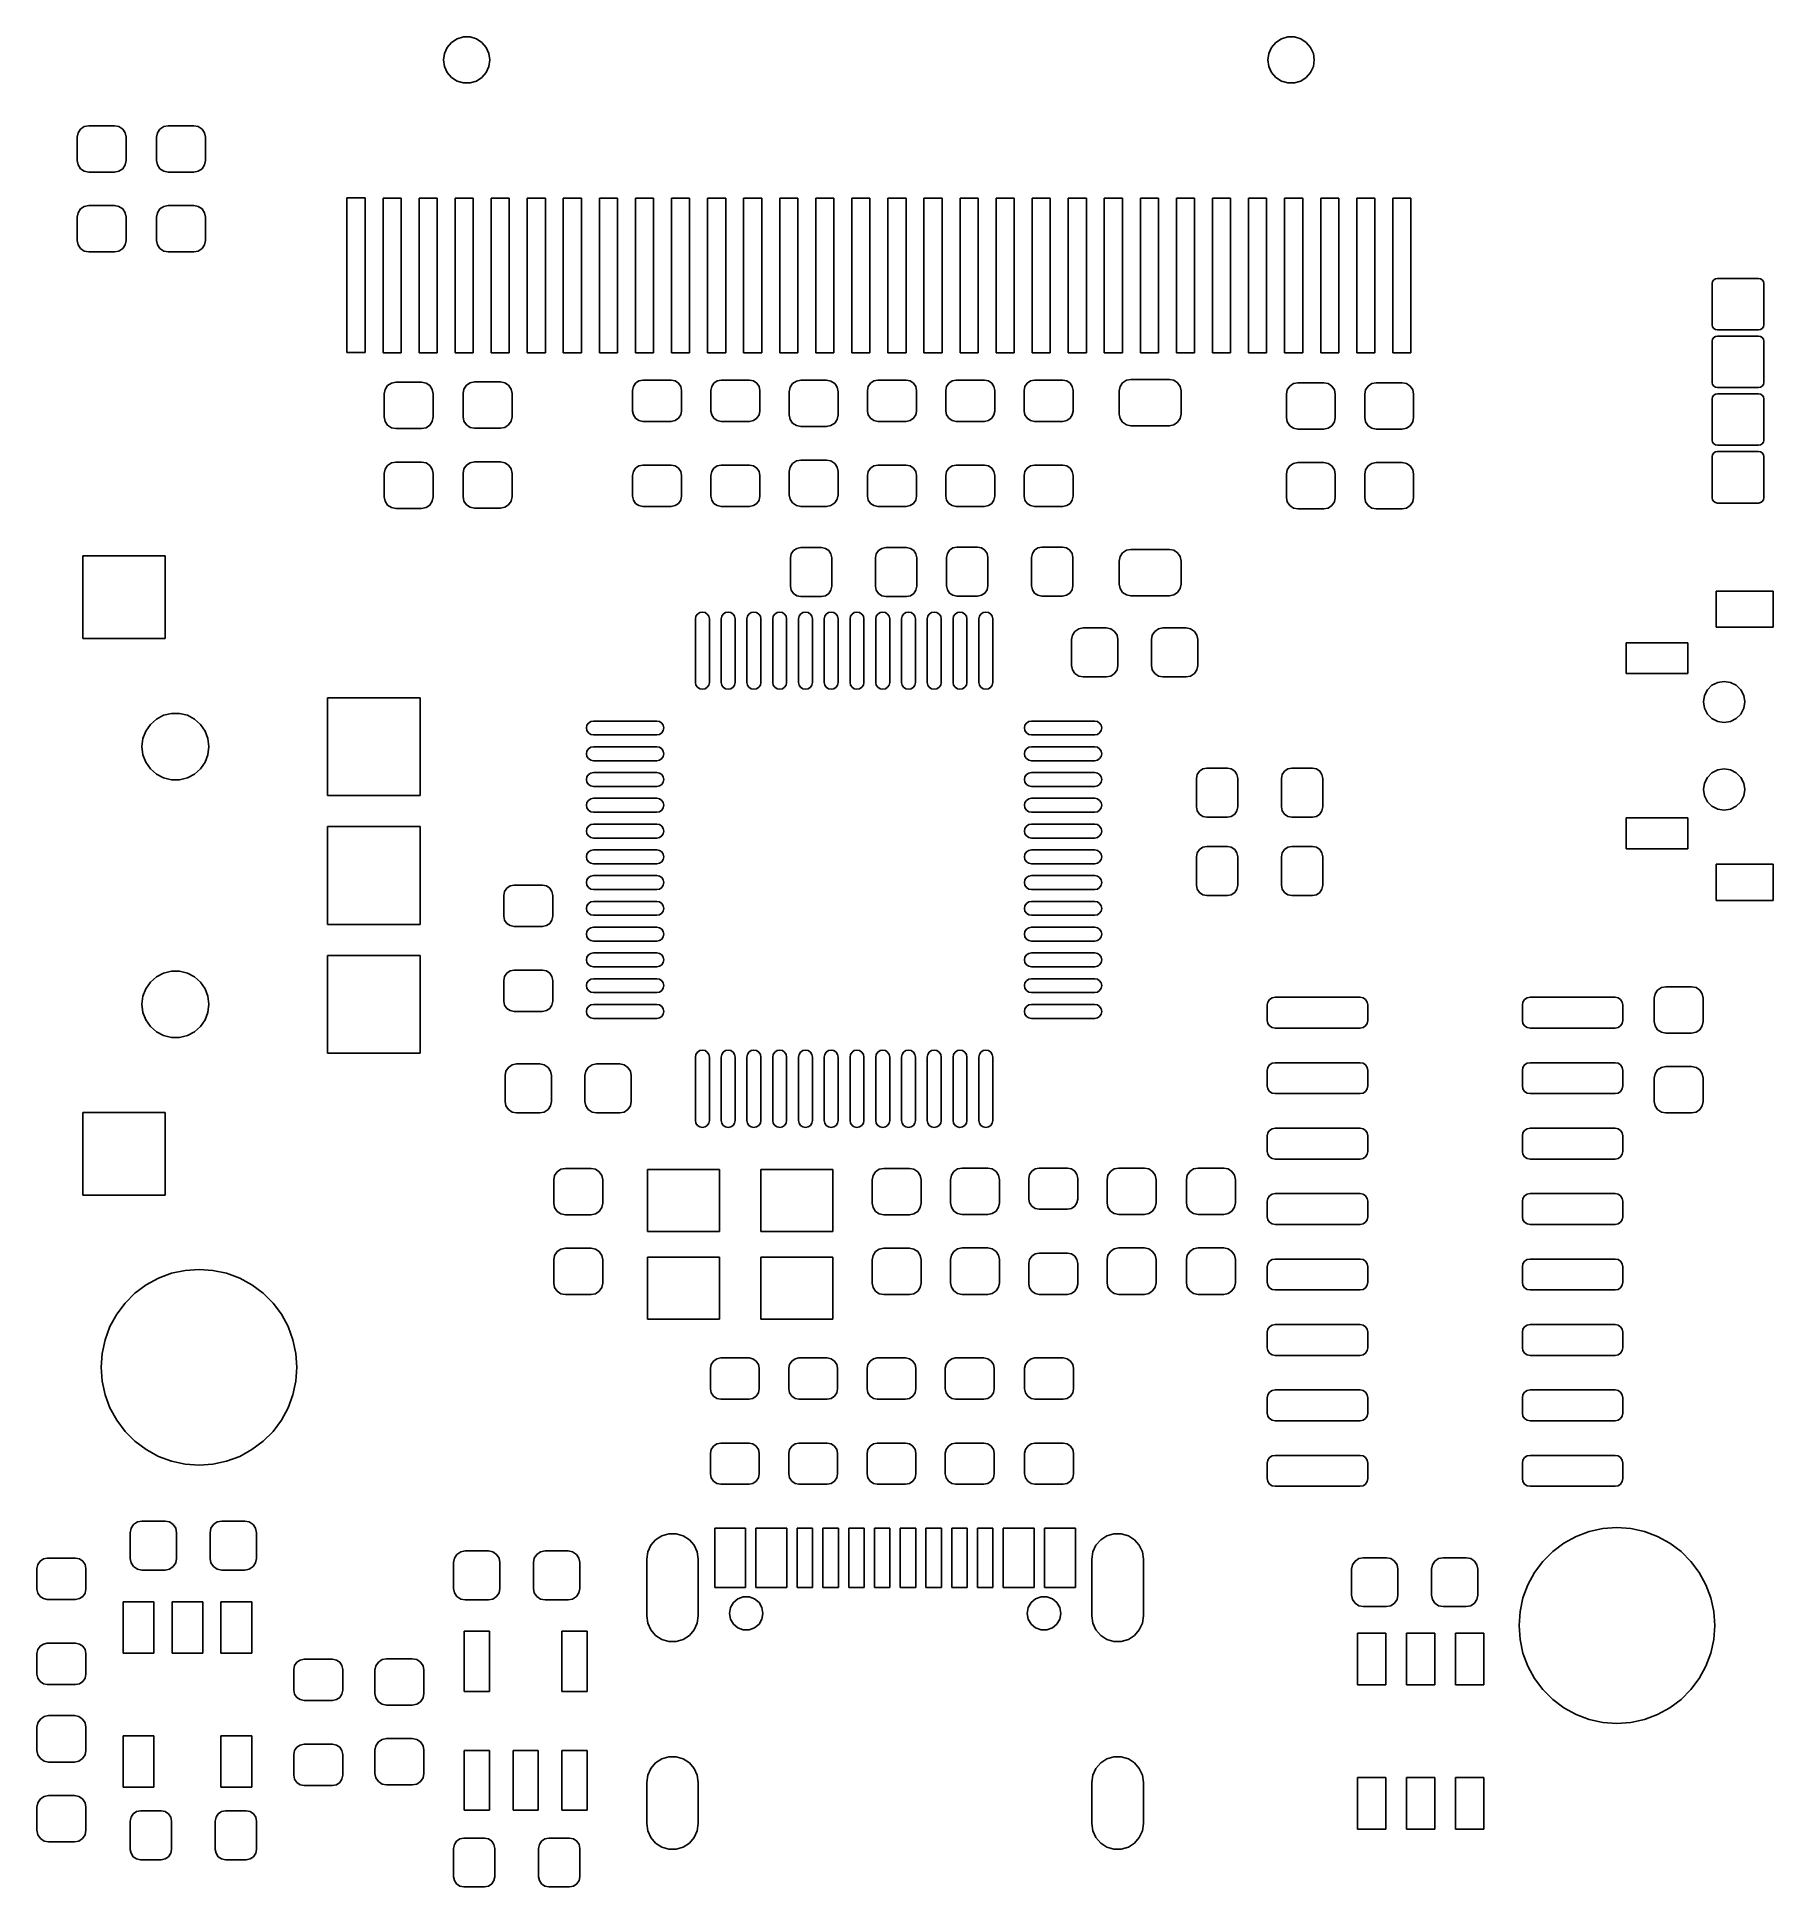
# Model space of a CAD drawing. Extents: x 1.16 to 2.48, y -4.67 to -3.26.
import ezdxf

# ---------------------------------------------------------------- set-up
doc = ezdxf.new("R2010")
doc.units = 0
doc.header["$MEASUREMENT"] = 0
doc.layers.add('BLACK', color=7, linetype='CONTINUOUS')

msp = doc.modelspace()

# ---------------------------------------------------------------- linework, layer by layer
at = {"layer": 'BLACK', "linetype": 'CONTINUOUS'}
for p, q in [((1.47, -3.26572), (1.4733, -3.26191)), ((1.4733, -3.26191), (1.47754, -3.25918)), ((1.47754, -3.25918), (1.48238, -3.25776)), ((1.48238, -3.25776), (1.48742, -3.25776)), ((1.48742, -3.25776), (1.49226, -3.25918)), ((1.49226, -3.25918), (1.4965, -3.26191)), ((1.4965, -3.26191), (1.49981, -3.26572)), ((2.09992, -3.26572), (2.10322, -3.26191)), ((2.10322, -3.26191), (2.10746, -3.25918)), ((2.10746, -3.25918), (2.1123, -3.25776)), ((2.1123, -3.25776), (2.11734, -3.25776)), ((2.11734, -3.25776), (2.12218, -3.25918)), ((2.12218, -3.25918), (2.12642, -3.26191)), ((2.12642, -3.26191), (2.12973, -3.26572)), ((1.46719, -3.2753), (1.4679, -3.2703)), ((1.4679, -3.28029), (1.46719, -3.2753)), ((1.4679, -3.2703), (1.47, -3.26572)), ((1.49981, -3.26572), (1.5019, -3.2703)), ((1.5019, -3.2703), (1.50262, -3.2753)), ((1.50262, -3.2753), (1.5019, -3.28029)), ((2.09711, -3.2753), (2.09782, -3.2703)), ((2.09782, -3.28029), (2.09711, -3.2753)), ((2.09782, -3.2703), (2.09992, -3.26572)), ((2.12973, -3.26572), (2.13182, -3.2703)), ((2.13182, -3.2703), (2.13254, -3.2753)), ((2.13254, -3.2753), (2.13182, -3.28029)), ((1.47, -3.28487), (1.4679, -3.28029)), ((1.4733, -3.28868), (1.47, -3.28487)), ((1.47754, -3.29141), (1.4733, -3.28868)), ((1.48238, -3.29283), (1.47754, -3.29141)), ((1.48742, -3.29283), (1.48238, -3.29283)), ((1.49226, -3.29141), (1.48742, -3.29283)), ((1.4965, -3.28868), (1.49226, -3.29141)), ((1.49981, -3.28487), (1.4965, -3.28868)), ((1.5019, -3.28029), (1.49981, -3.28487)), ((2.09992, -3.28487), (2.09782, -3.28029)), ((2.10322, -3.28868), (2.09992, -3.28487)), ((2.10746, -3.29141), (2.10322, -3.28868)), ((2.1123, -3.29283), (2.10746, -3.29141)), ((2.11734, -3.29283), (2.1123, -3.29283)), ((2.12218, -3.29141), (2.11734, -3.29283)), ((2.12642, -3.28868), (2.12218, -3.29141)), ((2.12973, -3.28487), (2.12642, -3.28868)), ((2.13182, -3.28029), (2.12973, -3.28487)), ((1.1872, -3.33437), (1.18788, -3.33098)), ((1.1872, -3.35209), (1.1872, -3.33437)), ((1.18788, -3.33098), (1.1898, -3.32811)), ((1.1898, -3.32811), (1.19267, -3.32619)), ((1.19267, -3.32619), (1.19606, -3.32551)), ((1.19606, -3.32551), (1.21575, -3.32551)), ((1.21575, -3.32551), (1.21914, -3.32619)), ((1.21914, -3.32619), (1.22201, -3.32811)), ((1.22201, -3.32811), (1.22393, -3.33098)), ((1.22393, -3.33098), (1.22461, -3.33437)), ((1.22461, -3.33437), (1.22461, -3.35209)), ((1.24783, -3.33437), (1.24851, -3.33098)), ((1.24783, -3.35209), (1.24783, -3.33437)), ((1.24851, -3.33098), (1.25043, -3.32811)), ((1.25043, -3.32811), (1.2533, -3.32619)), ((1.2533, -3.32619), (1.25669, -3.32551)), ((1.25669, -3.32551), (1.27638, -3.32551)), ((1.27638, -3.32551), (1.27977, -3.32619)), ((1.27977, -3.32619), (1.28264, -3.32811)), ((1.28264, -3.32811), (1.28456, -3.33098)), ((1.28456, -3.33098), (1.28524, -3.33437)), ((1.28524, -3.33437), (1.28524, -3.35209)), ((1.18788, -3.35548), (1.1872, -3.35209)), ((1.1898, -3.35835), (1.18788, -3.35548)), ((1.19267, -3.36027), (1.1898, -3.35835)), ((1.19606, -3.36094), (1.19267, -3.36027)), ((1.21575, -3.36094), (1.19606, -3.36094)), ((1.21914, -3.36027), (1.21575, -3.36094)), ((1.22201, -3.35835), (1.21914, -3.36027)), ((1.22393, -3.35548), (1.22201, -3.35835)), ((1.22461, -3.35209), (1.22393, -3.35548)), ((1.24851, -3.35548), (1.24783, -3.35209)), ((1.25043, -3.35835), (1.24851, -3.35548)), ((1.2533, -3.36027), (1.25043, -3.35835)), ((1.25669, -3.36094), (1.2533, -3.36027)), ((1.27638, -3.36094), (1.25669, -3.36094)), ((1.27977, -3.36027), (1.27638, -3.36094)), ((1.28264, -3.35835), (1.27977, -3.36027)), ((1.28456, -3.35548), (1.28264, -3.35835)), ((1.28524, -3.35209), (1.28456, -3.35548)), ((1.18788, -3.392), (1.1898, -3.38913)), ((1.1898, -3.38913), (1.19267, -3.38721)), ((1.19267, -3.38721), (1.19606, -3.38654)), ((1.19606, -3.38654), (1.21575, -3.38654)), ((1.21575, -3.38654), (1.21914, -3.38721)), ((1.21914, -3.38721), (1.22201, -3.38913)), ((1.22201, -3.38913), (1.22393, -3.392)), ((1.24851, -3.392), (1.25043, -3.38913)), ((1.25043, -3.38913), (1.2533, -3.38721)), ((1.2533, -3.38721), (1.25669, -3.38654)), ((1.25669, -3.38654), (1.27638, -3.38654)), ((1.27638, -3.38654), (1.27977, -3.38721)), ((1.27977, -3.38721), (1.28264, -3.38913)), ((1.28264, -3.38913), (1.28456, -3.392)), ((1.39335, -3.49884), (1.39335, -3.38073)), ((1.39335, -3.38073), (1.40717, -3.38073)), ((1.40717, -3.38073), (1.40717, -3.49884)), ((1.42091, -3.49892), (1.42091, -3.38081)), ((1.42091, -3.38081), (1.43472, -3.38081)), ((1.43472, -3.38081), (1.43472, -3.49892)), ((1.44846, -3.49892), (1.44846, -3.38081)), ((1.44846, -3.38081), (1.46228, -3.38081)), ((1.46228, -3.38081), (1.46228, -3.49892)), ((1.47602, -3.49892), (1.47602, -3.38081)), ((1.47602, -3.38081), (1.48984, -3.38081)), ((1.48984, -3.38081), (1.48984, -3.49892)), ((1.50358, -3.49892), (1.50358, -3.38081)), ((1.50358, -3.38081), (1.5174, -3.38081)), ((1.5174, -3.38081), (1.5174, -3.49892)), ((1.53114, -3.49892), (1.53114, -3.38081)), ((1.53114, -3.38081), (1.54496, -3.38081)), ((1.54496, -3.38081), (1.54496, -3.49892)), ((1.5587, -3.49892), (1.5587, -3.38081)), ((1.5587, -3.38081), (1.57252, -3.38081)), ((1.57252, -3.38081), (1.57252, -3.49892)), ((1.58626, -3.49892), (1.58626, -3.38081)), ((1.58626, -3.38081), (1.60008, -3.38081)), ((1.60008, -3.38081), (1.60008, -3.49892)), ((1.61382, -3.49892), (1.61382, -3.38081)), ((1.61382, -3.38081), (1.62764, -3.38081)), ((1.62764, -3.38081), (1.62764, -3.49892)), ((1.64138, -3.49892), (1.64138, -3.38081)), ((1.64138, -3.38081), (1.6552, -3.38081)), ((1.6552, -3.38081), (1.6552, -3.49892)), ((1.66894, -3.49892), (1.66894, -3.38081)), ((1.66894, -3.38081), (1.68276, -3.38081)), ((1.68276, -3.38081), (1.68276, -3.49892)), ((1.6965, -3.49892), (1.6965, -3.38081)), ((1.6965, -3.38081), (1.71031, -3.38081)), ((1.71031, -3.38081), (1.71031, -3.49892)), ((1.72406, -3.49892), (1.72406, -3.38081)), ((1.72406, -3.38081), (1.73787, -3.38081)), ((1.73787, -3.38081), (1.73787, -3.49892)), ((1.75161, -3.49892), (1.75161, -3.38081)), ((1.75161, -3.38081), (1.76543, -3.38081)), ((1.76543, -3.38081), (1.76543, -3.49892)), ((1.77917, -3.49892), (1.77917, -3.38081)), ((1.77917, -3.38081), (1.79299, -3.38081)), ((1.79299, -3.38081), (1.79299, -3.49892)), ((1.80673, -3.49892), (1.80673, -3.38081)), ((1.80673, -3.38081), (1.82055, -3.38081)), ((1.82055, -3.38081), (1.82055, -3.49892)), ((1.83429, -3.49892), (1.83429, -3.38081)), ((1.83429, -3.38081), (1.84811, -3.38081)), ((1.84811, -3.38081), (1.84811, -3.49892)), ((1.86185, -3.49892), (1.86185, -3.38081)), ((1.86185, -3.38081), (1.87567, -3.38081)), ((1.87567, -3.38081), (1.87567, -3.49892)), ((1.88941, -3.49892), (1.88941, -3.38081)), ((1.88941, -3.38081), (1.90323, -3.38081)), ((1.90323, -3.38081), (1.90323, -3.49892)), ((1.91697, -3.49892), (1.91697, -3.38081)), ((1.91697, -3.38081), (1.93079, -3.38081)), ((1.93079, -3.38081), (1.93079, -3.49892)), ((1.94453, -3.49892), (1.94453, -3.38081)), ((1.94453, -3.38081), (1.95835, -3.38081)), ((1.95835, -3.38081), (1.95835, -3.49892)), ((1.97209, -3.49892), (1.97209, -3.38081)), ((1.97209, -3.38081), (1.98591, -3.38081)), ((1.98591, -3.38081), (1.98591, -3.49892)), ((1.99965, -3.49892), (1.99965, -3.38081)), ((1.99965, -3.38081), (2.01346, -3.38081)), ((2.01346, -3.38081), (2.01346, -3.49892)), ((2.0272, -3.49892), (2.0272, -3.38081)), ((2.0272, -3.38081), (2.04102, -3.38081)), ((2.04102, -3.38081), (2.04102, -3.49892)), ((2.05476, -3.49892), (2.05476, -3.38081)), ((2.05476, -3.38081), (2.06858, -3.38081)), ((2.06858, -3.38081), (2.06858, -3.49892)), ((2.08232, -3.49892), (2.08232, -3.38081)), ((2.08232, -3.38081), (2.09614, -3.38081)), ((2.09614, -3.38081), (2.09614, -3.49892)), ((2.10988, -3.49892), (2.10988, -3.38081)), ((2.10988, -3.38081), (2.1237, -3.38081)), ((2.1237, -3.38081), (2.1237, -3.49892)), ((2.13744, -3.49896), (2.13744, -3.38085)), ((2.13744, -3.38085), (2.15126, -3.38085)), ((2.15126, -3.38085), (2.15126, -3.49896)), ((2.165, -3.499), (2.165, -3.38089)), ((2.165, -3.38089), (2.17882, -3.38089)), ((2.17882, -3.38089), (2.17882, -3.499)), ((2.19256, -3.499), (2.19256, -3.38089)), ((2.19256, -3.38089), (2.20638, -3.38089)), ((2.20638, -3.38089), (2.20638, -3.499)), ((1.1872, -3.39539), (1.18788, -3.392)), ((1.1872, -3.41311), (1.1872, -3.39539)), ((1.22393, -3.392), (1.22461, -3.39539)), ((1.22461, -3.39539), (1.22461, -3.41311)), ((1.24783, -3.39539), (1.24851, -3.392)), ((1.24783, -3.41311), (1.24783, -3.39539)), ((1.28456, -3.392), (1.28524, -3.39539)), ((1.28524, -3.39539), (1.28524, -3.41311)), ((1.18788, -3.4165), (1.1872, -3.41311)), ((1.1898, -3.41937), (1.18788, -3.4165)), ((1.19267, -3.42129), (1.1898, -3.41937)), ((1.22201, -3.41937), (1.21914, -3.42129)), ((1.22393, -3.4165), (1.22201, -3.41937)), ((1.22461, -3.41311), (1.22393, -3.4165)), ((1.24851, -3.4165), (1.24783, -3.41311)), ((1.25043, -3.41937), (1.24851, -3.4165)), ((1.2533, -3.42129), (1.25043, -3.41937)), ((1.28264, -3.41937), (1.27977, -3.42129)), ((1.28456, -3.4165), (1.28264, -3.41937)), ((1.28524, -3.41311), (1.28456, -3.4165)), ((1.19606, -3.42197), (1.19267, -3.42129)), ((1.21575, -3.42197), (1.19606, -3.42197)), ((1.21914, -3.42129), (1.21575, -3.42197)), ((1.25669, -3.42197), (1.2533, -3.42129)), ((1.27638, -3.42197), (1.25669, -3.42197)), ((1.27977, -3.42129), (1.27638, -3.42197)), ((2.43661, -3.44606), (2.43691, -3.44456)), ((2.43661, -3.47756), (2.43661, -3.44606)), ((2.43691, -3.44456), (2.43777, -3.44328)), ((2.43777, -3.44328), (2.43904, -3.44243)), ((2.43904, -3.44243), (2.44055, -3.44213)), ((2.44055, -3.44213), (2.47205, -3.44213)), ((2.47205, -3.44213), (2.47355, -3.44243)), ((2.47355, -3.44243), (2.47483, -3.44328)), ((2.47483, -3.44328), (2.47568, -3.44456)), ((2.47568, -3.44456), (2.47598, -3.44606)), ((2.47598, -3.44606), (2.47598, -3.47756)), ((2.43691, -3.47907), (2.43661, -3.47756)), ((2.43661, -3.49016), (2.43691, -3.48865)), ((2.43661, -3.52165), (2.43661, -3.49016)), ((2.43777, -3.48034), (2.43691, -3.47907)), ((2.43691, -3.48865), (2.43777, -3.48737)), ((2.43904, -3.4812), (2.43777, -3.48034)), ((2.43777, -3.48737), (2.43904, -3.48652)), ((2.44055, -3.4815), (2.43904, -3.4812)), ((2.43904, -3.48652), (2.44055, -3.48622)), ((2.47205, -3.4815), (2.44055, -3.4815)), ((2.44055, -3.48622), (2.47205, -3.48622)), ((2.47355, -3.4812), (2.47205, -3.4815)), ((2.47205, -3.48622), (2.47355, -3.48652)), ((2.47483, -3.48034), (2.47355, -3.4812)), ((2.47355, -3.48652), (2.47483, -3.48737)), ((2.47568, -3.47907), (2.47483, -3.48034)), ((2.47483, -3.48737), (2.47568, -3.48865)), ((2.47598, -3.47756), (2.47568, -3.47907)), ((2.47568, -3.48865), (2.47598, -3.49016)), ((2.47598, -3.49016), (2.47598, -3.52165)), ((1.40717, -3.49884), (1.39335, -3.49884)), ((1.43472, -3.49892), (1.42091, -3.49892)), ((1.46228, -3.49892), (1.44846, -3.49892)), ((1.48984, -3.49892), (1.47602, -3.49892)), ((1.5174, -3.49892), (1.50358, -3.49892)), ((1.54496, -3.49892), (1.53114, -3.49892)), ((1.57252, -3.49892), (1.5587, -3.49892)), ((1.60008, -3.49892), (1.58626, -3.49892)), ((1.62764, -3.49892), (1.61382, -3.49892)), ((1.6552, -3.49892), (1.64138, -3.49892)), ((1.68276, -3.49892), (1.66894, -3.49892)), ((1.71031, -3.49892), (1.6965, -3.49892)), ((1.73787, -3.49892), (1.72406, -3.49892)), ((1.76543, -3.49892), (1.75161, -3.49892)), ((1.79299, -3.49892), (1.77917, -3.49892)), ((1.82055, -3.49892), (1.80673, -3.49892)), ((1.84811, -3.49892), (1.83429, -3.49892)), ((1.87567, -3.49892), (1.86185, -3.49892)), ((1.90323, -3.49892), (1.88941, -3.49892)), ((1.93079, -3.49892), (1.91697, -3.49892)), ((1.95835, -3.49892), (1.94453, -3.49892)), ((1.98591, -3.49892), (1.97209, -3.49892)), ((2.01346, -3.49892), (1.99965, -3.49892)), ((2.04102, -3.49892), (2.0272, -3.49892)), ((2.06858, -3.49892), (2.05476, -3.49892)), ((2.09614, -3.49892), (2.08232, -3.49892)), ((2.1237, -3.49892), (2.10988, -3.49892)), ((2.15126, -3.49896), (2.13744, -3.49896)), ((2.17882, -3.499), (2.165, -3.499)), ((2.20638, -3.499), (2.19256, -3.499)), ((1.42185, -3.53031), (1.42252, -3.52693)), ((1.42185, -3.54803), (1.42185, -3.53031)), ((1.42252, -3.52693), (1.42444, -3.52405)), ((1.42444, -3.52405), (1.42732, -3.52213)), ((1.42732, -3.52213), (1.43071, -3.52146)), ((1.43071, -3.52146), (1.45039, -3.52146)), ((1.45039, -3.52146), (1.45378, -3.52213)), ((1.45378, -3.52213), (1.45666, -3.52405)), ((1.45666, -3.52405), (1.45858, -3.52693)), ((1.45858, -3.52693), (1.45925, -3.53031)), ((1.45925, -3.53031), (1.45925, -3.54803)), ((1.48209, -3.53012), (1.48276, -3.52673)), ((1.48209, -3.54783), (1.48209, -3.53012)), ((1.48276, -3.52673), (1.48468, -3.52385)), ((1.48468, -3.52385), (1.48755, -3.52193)), ((1.48755, -3.52193), (1.49094, -3.52126)), ((1.49094, -3.52126), (1.51063, -3.52126)), ((1.51063, -3.52126), (1.51402, -3.52193)), ((1.51402, -3.52193), (1.51689, -3.52385)), ((1.51689, -3.52385), (1.51881, -3.52673)), ((1.51881, -3.52673), (1.51949, -3.53012)), ((1.51949, -3.53012), (1.51949, -3.54783)), ((1.61161, -3.52776), (1.61221, -3.52474)), ((1.61161, -3.5435), (1.61161, -3.52776)), ((1.61221, -3.52474), (1.61392, -3.52219)), ((1.61392, -3.52219), (1.61647, -3.52048)), ((1.61647, -3.52048), (1.61949, -3.51988)), ((1.61949, -3.51988), (1.64114, -3.51988)), ((1.64114, -3.51988), (1.64416, -3.52048)), ((1.64416, -3.52048), (1.64671, -3.52219)), ((1.64671, -3.52219), (1.64842, -3.52474)), ((1.64842, -3.52474), (1.64902, -3.52776)), ((1.64902, -3.52776), (1.64902, -3.5435)), ((1.67146, -3.52776), (1.67206, -3.52474)), ((1.67146, -3.5435), (1.67146, -3.52776)), ((1.67206, -3.52474), (1.67376, -3.52219)), ((1.67376, -3.52219), (1.67632, -3.52048)), ((1.67632, -3.52048), (1.67933, -3.51988)), ((1.67933, -3.51988), (1.70098, -3.51988)), ((1.70098, -3.51988), (1.704, -3.52048)), ((1.704, -3.52048), (1.70655, -3.52219)), ((1.70655, -3.52219), (1.70826, -3.52474)), ((1.70826, -3.52474), (1.70886, -3.52776)), ((1.70886, -3.52776), (1.70886, -3.5435)), ((1.7313, -3.52874), (1.73197, -3.52535)), ((1.7313, -3.54646), (1.7313, -3.52874)), ((1.73197, -3.52535), (1.73389, -3.52248)), ((1.73389, -3.52248), (1.73677, -3.52056)), ((1.73677, -3.52056), (1.74016, -3.51988)), ((1.74016, -3.51988), (1.75984, -3.51988)), ((1.75984, -3.51988), (1.76323, -3.52056)), ((1.76323, -3.52056), (1.76611, -3.52248)), ((1.76611, -3.52248), (1.76803, -3.52535)), ((1.76803, -3.52535), (1.7687, -3.52874)), ((1.7687, -3.52874), (1.7687, -3.54646)), ((1.79114, -3.52776), (1.79174, -3.52474)), ((1.79114, -3.5435), (1.79114, -3.52776)), ((1.79174, -3.52474), (1.79345, -3.52219)), ((1.79345, -3.52219), (1.796, -3.52048)), ((1.796, -3.52048), (1.79902, -3.51988)), ((1.79902, -3.51988), (1.82067, -3.51988)), ((1.82067, -3.51988), (1.82368, -3.52048)), ((1.82368, -3.52048), (1.82624, -3.52219)), ((1.82624, -3.52219), (1.82794, -3.52474)), ((1.82794, -3.52474), (1.82854, -3.52776)), ((1.82854, -3.52776), (1.82854, -3.5435)), ((1.85098, -3.52776), (1.85158, -3.52474)), ((1.85098, -3.5435), (1.85098, -3.52776)), ((1.85158, -3.52474), (1.85329, -3.52219)), ((1.85329, -3.52219), (1.85584, -3.52048)), ((1.85584, -3.52048), (1.85886, -3.51988)), ((1.85886, -3.51988), (1.88051, -3.51988)), ((1.88051, -3.51988), (1.88353, -3.52048)), ((1.88353, -3.52048), (1.88608, -3.52219)), ((1.88608, -3.52219), (1.88779, -3.52474)), ((1.88779, -3.52474), (1.88839, -3.52776)), ((1.88839, -3.52776), (1.88839, -3.5435)), ((1.91083, -3.52776), (1.91143, -3.52474)), ((1.91083, -3.5435), (1.91083, -3.52776)), ((1.91143, -3.52474), (1.91313, -3.52219)), ((1.91313, -3.52219), (1.91569, -3.52048)), ((1.91569, -3.52048), (1.9187, -3.51988)), ((1.9187, -3.51988), (1.94035, -3.51988)), ((1.94035, -3.51988), (1.94337, -3.52048)), ((1.94337, -3.52048), (1.94592, -3.52219)), ((1.94592, -3.52219), (1.94763, -3.52474)), ((1.94763, -3.52474), (1.94823, -3.52776)), ((1.94823, -3.52776), (1.94823, -3.5435)), ((1.98346, -3.52815), (1.98414, -3.52476)), ((1.98346, -3.54587), (1.98346, -3.52815)), ((1.98414, -3.52476), (1.98606, -3.52189)), ((1.98606, -3.52189), (1.98893, -3.51997)), ((1.98893, -3.51997), (1.99232, -3.51929)), ((1.99232, -3.51929), (2.02185, -3.51929)), ((2.02185, -3.51929), (2.02524, -3.51997)), ((2.02524, -3.51997), (2.02811, -3.52189)), ((2.02811, -3.52189), (2.03003, -3.52476)), ((2.03003, -3.52476), (2.03071, -3.52815)), ((2.03071, -3.52815), (2.03071, -3.54587)), ((2.11122, -3.53071), (2.11189, -3.52732)), ((2.11122, -3.54843), (2.11122, -3.53071)), ((2.11189, -3.52732), (2.11381, -3.52444)), ((2.11381, -3.52444), (2.11669, -3.52252)), ((2.11669, -3.52252), (2.12008, -3.52185)), ((2.12008, -3.52185), (2.13976, -3.52185)), ((2.13976, -3.52185), (2.14315, -3.52252)), ((2.14315, -3.52252), (2.14603, -3.52444)), ((2.14603, -3.52444), (2.14795, -3.52732)), ((2.14795, -3.52732), (2.14862, -3.53071)), ((2.14862, -3.53071), (2.14862, -3.54843)), ((2.17106, -3.53071), (2.17174, -3.52732)), ((2.17106, -3.54843), (2.17106, -3.53071)), ((2.17174, -3.52732), (2.17366, -3.52444)), ((2.17366, -3.52444), (2.17653, -3.52252)), ((2.17653, -3.52252), (2.17992, -3.52185)), ((2.17992, -3.52185), (2.19961, -3.52185)), ((2.19961, -3.52185), (2.203, -3.52252)), ((2.203, -3.52252), (2.20587, -3.52444)), ((2.20587, -3.52444), (2.20779, -3.52732)), ((2.20779, -3.52732), (2.20846, -3.53071)), ((2.20846, -3.53071), (2.20846, -3.54843)), ((2.43691, -3.52316), (2.43661, -3.52165)), ((2.43661, -3.53425), (2.43691, -3.53275)), ((2.43777, -3.52444), (2.43691, -3.52316)), ((2.43691, -3.53275), (2.43777, -3.53147)), ((2.43904, -3.52529), (2.43777, -3.52444)), ((2.43777, -3.53147), (2.43904, -3.53061)), ((2.44055, -3.52559), (2.43904, -3.52529)), ((2.43904, -3.53061), (2.44055, -3.53031)), ((2.47205, -3.52559), (2.44055, -3.52559)), ((2.44055, -3.53031), (2.47205, -3.53031)), ((2.47355, -3.52529), (2.47205, -3.52559)), ((2.47205, -3.53031), (2.47355, -3.53061)), ((2.47483, -3.52444), (2.47355, -3.52529)), ((2.47355, -3.53061), (2.47483, -3.53147)), ((2.47568, -3.52316), (2.47483, -3.52444)), ((2.47483, -3.53147), (2.47568, -3.53275)), ((2.47598, -3.52165), (2.47568, -3.52316)), ((2.47568, -3.53275), (2.47598, -3.53425)), ((1.61221, -3.54652), (1.61161, -3.5435)), ((1.61392, -3.54907), (1.61221, -3.54652)), ((1.64842, -3.54652), (1.64671, -3.54907)), ((1.64902, -3.5435), (1.64842, -3.54652)), ((1.67206, -3.54652), (1.67146, -3.5435)), ((1.67376, -3.54907), (1.67206, -3.54652)), ((1.70826, -3.54652), (1.70655, -3.54907)), ((1.70886, -3.5435), (1.70826, -3.54652)), ((1.73197, -3.54985), (1.7313, -3.54646)), ((1.7687, -3.54646), (1.76803, -3.54985)), ((1.79174, -3.54652), (1.79114, -3.5435)), ((1.79345, -3.54907), (1.79174, -3.54652)), ((1.82794, -3.54652), (1.82624, -3.54907)), ((1.82854, -3.5435), (1.82794, -3.54652)), ((1.85158, -3.54652), (1.85098, -3.5435)), ((1.85329, -3.54907), (1.85158, -3.54652)), ((1.88779, -3.54652), (1.88608, -3.54907)), ((1.88839, -3.5435), (1.88779, -3.54652)), ((1.91143, -3.54652), (1.91083, -3.5435)), ((1.91313, -3.54907), (1.91143, -3.54652)), ((1.94763, -3.54652), (1.94592, -3.54907)), ((1.94823, -3.5435), (1.94763, -3.54652)), ((1.98414, -3.54926), (1.98346, -3.54587)), ((2.03071, -3.54587), (2.03003, -3.54926)), ((2.43661, -3.56575), (2.43661, -3.53425)), ((2.47598, -3.53425), (2.47598, -3.56575)), ((1.42252, -3.55142), (1.42185, -3.54803)), ((1.42444, -3.5543), (1.42252, -3.55142)), ((1.42732, -3.55622), (1.42444, -3.5543)), ((1.43071, -3.55689), (1.42732, -3.55622)), ((1.45039, -3.55689), (1.43071, -3.55689)), ((1.45378, -3.55622), (1.45039, -3.55689)), ((1.45666, -3.5543), (1.45378, -3.55622)), ((1.45858, -3.55142), (1.45666, -3.5543)), ((1.45925, -3.54803), (1.45858, -3.55142)), ((1.48276, -3.55122), (1.48209, -3.54783)), ((1.48468, -3.5541), (1.48276, -3.55122)), ((1.48755, -3.55602), (1.48468, -3.5541)), ((1.49094, -3.55669), (1.48755, -3.55602)), ((1.51063, -3.55669), (1.49094, -3.55669)), ((1.51402, -3.55602), (1.51063, -3.55669)), ((1.51689, -3.5541), (1.51402, -3.55602)), ((1.51881, -3.55122), (1.51689, -3.5541)), ((1.51949, -3.54783), (1.51881, -3.55122)), ((1.61647, -3.55078), (1.61392, -3.54907)), ((1.61949, -3.55138), (1.61647, -3.55078)), ((1.64114, -3.55138), (1.61949, -3.55138)), ((1.64416, -3.55078), (1.64114, -3.55138)), ((1.64671, -3.54907), (1.64416, -3.55078)), ((1.67632, -3.55078), (1.67376, -3.54907)), ((1.67933, -3.55138), (1.67632, -3.55078)), ((1.70098, -3.55138), (1.67933, -3.55138)), ((1.704, -3.55078), (1.70098, -3.55138)), ((1.70655, -3.54907), (1.704, -3.55078)), ((1.73389, -3.55272), (1.73197, -3.54985)), ((1.73677, -3.55464), (1.73389, -3.55272)), ((1.74016, -3.55531), (1.73677, -3.55464)), ((1.75984, -3.55531), (1.74016, -3.55531)), ((1.76323, -3.55464), (1.75984, -3.55531)), ((1.76611, -3.55272), (1.76323, -3.55464)), ((1.76803, -3.54985), (1.76611, -3.55272)), ((1.796, -3.55078), (1.79345, -3.54907)), ((1.79902, -3.55138), (1.796, -3.55078)), ((1.82067, -3.55138), (1.79902, -3.55138)), ((1.82368, -3.55078), (1.82067, -3.55138)), ((1.82624, -3.54907), (1.82368, -3.55078)), ((1.85584, -3.55078), (1.85329, -3.54907)), ((1.85886, -3.55138), (1.85584, -3.55078)), ((1.88051, -3.55138), (1.85886, -3.55138)), ((1.88353, -3.55078), (1.88051, -3.55138)), ((1.88608, -3.54907), (1.88353, -3.55078)), ((1.91569, -3.55078), (1.91313, -3.54907)), ((1.9187, -3.55138), (1.91569, -3.55078)), ((1.94035, -3.55138), (1.9187, -3.55138)), ((1.94337, -3.55078), (1.94035, -3.55138)), ((1.94592, -3.54907), (1.94337, -3.55078)), ((1.98606, -3.55213), (1.98414, -3.54926)), ((1.98893, -3.55405), (1.98606, -3.55213)), ((1.99232, -3.55472), (1.98893, -3.55405)), ((2.02185, -3.55472), (1.99232, -3.55472)), ((2.02524, -3.55405), (2.02185, -3.55472)), ((2.02811, -3.55213), (2.02524, -3.55405)), ((2.03003, -3.54926), (2.02811, -3.55213)), ((2.11189, -3.55182), (2.11122, -3.54843)), ((2.11381, -3.55469), (2.11189, -3.55182)), ((2.11669, -3.55661), (2.11381, -3.55469)), ((2.12008, -3.55728), (2.11669, -3.55661)), ((2.13976, -3.55728), (2.12008, -3.55728)), ((2.14315, -3.55661), (2.13976, -3.55728)), ((2.14603, -3.55469), (2.14315, -3.55661)), ((2.14795, -3.55182), (2.14603, -3.55469)), ((2.14862, -3.54843), (2.14795, -3.55182)), ((2.17174, -3.55182), (2.17106, -3.54843)), ((2.17366, -3.55469), (2.17174, -3.55182)), ((2.17653, -3.55661), (2.17366, -3.55469)), ((2.17992, -3.55728), (2.17653, -3.55661)), ((2.19961, -3.55728), (2.17992, -3.55728)), ((2.203, -3.55661), (2.19961, -3.55728)), ((2.20587, -3.55469), (2.203, -3.55661)), ((2.20779, -3.55182), (2.20587, -3.55469)), ((2.20846, -3.54843), (2.20779, -3.55182)), ((2.43691, -3.56725), (2.43661, -3.56575)), ((2.43777, -3.56853), (2.43691, -3.56725)), ((2.43691, -3.57684), (2.43777, -3.57556)), ((2.43904, -3.56939), (2.43777, -3.56853)), ((2.43777, -3.57556), (2.43904, -3.57471)), ((2.44055, -3.56969), (2.43904, -3.56939)), ((2.43904, -3.57471), (2.44055, -3.57441)), ((2.47205, -3.56969), (2.44055, -3.56969)), ((2.44055, -3.57441), (2.47205, -3.57441)), ((2.47355, -3.56939), (2.47205, -3.56969)), ((2.47205, -3.57441), (2.47355, -3.57471)), ((2.47483, -3.56853), (2.47355, -3.56939)), ((2.47355, -3.57471), (2.47483, -3.57556)), ((2.47568, -3.56725), (2.47483, -3.56853)), ((2.47483, -3.57556), (2.47568, -3.57684)), ((2.47598, -3.56575), (2.47568, -3.56725)), ((1.42185, -3.59134), (1.42252, -3.58795)), ((1.42252, -3.58795), (1.42444, -3.58507)), ((1.42444, -3.58507), (1.42732, -3.58315)), ((1.42732, -3.58315), (1.43071, -3.58248)), ((1.43071, -3.58248), (1.45039, -3.58248)), ((1.45039, -3.58248), (1.45378, -3.58315)), ((1.45378, -3.58315), (1.45666, -3.58507)), ((1.45666, -3.58507), (1.45858, -3.58795)), ((1.45858, -3.58795), (1.45925, -3.59134)), ((1.48209, -3.59114), (1.48276, -3.58775)), ((1.48276, -3.58775), (1.48468, -3.58488)), ((1.48468, -3.58488), (1.48755, -3.58296)), ((1.48755, -3.58296), (1.49094, -3.58228)), ((1.49094, -3.58228), (1.51063, -3.58228)), ((1.51063, -3.58228), (1.51402, -3.58296)), ((1.51402, -3.58296), (1.51689, -3.58488)), ((1.51689, -3.58488), (1.51881, -3.58775)), ((1.51881, -3.58775), (1.51949, -3.59114)), ((1.61161, -3.59272), (1.61221, -3.5897)), ((1.61221, -3.5897), (1.61392, -3.58715)), ((1.61392, -3.58715), (1.61647, -3.58544)), ((1.61647, -3.58544), (1.61949, -3.58484)), ((1.61949, -3.58484), (1.64114, -3.58484)), ((1.64114, -3.58484), (1.64416, -3.58544)), ((1.64416, -3.58544), (1.64671, -3.58715)), ((1.64671, -3.58715), (1.64842, -3.5897)), ((1.64842, -3.5897), (1.64902, -3.59272)), ((1.67146, -3.59272), (1.67206, -3.5897)), ((1.67206, -3.5897), (1.67376, -3.58715)), ((1.67376, -3.58715), (1.67632, -3.58544)), ((1.67632, -3.58544), (1.67933, -3.58484)), ((1.67933, -3.58484), (1.70098, -3.58484)), ((1.70098, -3.58484), (1.704, -3.58544)), ((1.704, -3.58544), (1.70655, -3.58715)), ((1.70655, -3.58715), (1.70826, -3.5897)), ((1.70826, -3.5897), (1.70886, -3.59272)), ((1.7313, -3.58976), (1.73197, -3.58637)), ((1.7313, -3.60748), (1.7313, -3.58976)), ((1.73197, -3.58637), (1.73389, -3.5835)), ((1.73389, -3.5835), (1.73677, -3.58158)), ((1.73677, -3.58158), (1.74016, -3.58091)), ((1.74016, -3.58091), (1.75984, -3.58091)), ((1.75984, -3.58091), (1.76323, -3.58158)), ((1.76323, -3.58158), (1.76611, -3.5835)), ((1.76611, -3.5835), (1.76803, -3.58637)), ((1.76803, -3.58637), (1.7687, -3.58976)), ((1.7687, -3.58976), (1.7687, -3.60748)), ((1.79114, -3.59272), (1.79174, -3.5897)), ((1.79174, -3.5897), (1.79345, -3.58715)), ((1.79345, -3.58715), (1.796, -3.58544)), ((1.796, -3.58544), (1.79902, -3.58484)), ((1.79902, -3.58484), (1.82067, -3.58484)), ((1.82067, -3.58484), (1.82368, -3.58544)), ((1.82368, -3.58544), (1.82624, -3.58715)), ((1.82624, -3.58715), (1.82794, -3.5897)), ((1.82794, -3.5897), (1.82854, -3.59272)), ((1.85098, -3.59272), (1.85158, -3.5897)), ((1.85158, -3.5897), (1.85329, -3.58715)), ((1.85329, -3.58715), (1.85584, -3.58544)), ((1.85584, -3.58544), (1.85886, -3.58484)), ((1.85886, -3.58484), (1.88051, -3.58484)), ((1.88051, -3.58484), (1.88353, -3.58544)), ((1.88353, -3.58544), (1.88608, -3.58715)), ((1.88608, -3.58715), (1.88779, -3.5897)), ((1.88779, -3.5897), (1.88839, -3.59272)), ((1.91083, -3.59272), (1.91143, -3.5897)), ((1.91143, -3.5897), (1.91313, -3.58715)), ((1.91313, -3.58715), (1.91569, -3.58544)), ((1.91569, -3.58544), (1.9187, -3.58484)), ((1.9187, -3.58484), (1.94035, -3.58484)), ((1.94035, -3.58484), (1.94337, -3.58544)), ((1.94337, -3.58544), (1.94592, -3.58715)), ((1.94592, -3.58715), (1.94763, -3.5897)), ((1.94763, -3.5897), (1.94823, -3.59272)), ((2.11122, -3.59173), (2.11189, -3.58834)), ((2.11189, -3.58834), (2.11381, -3.58547)), ((2.11381, -3.58547), (2.11669, -3.58355)), ((2.11669, -3.58355), (2.12008, -3.58287)), ((2.12008, -3.58287), (2.13976, -3.58287)), ((2.13976, -3.58287), (2.14315, -3.58355)), ((2.14315, -3.58355), (2.14603, -3.58547)), ((2.14603, -3.58547), (2.14795, -3.58834)), ((2.14795, -3.58834), (2.14862, -3.59173)), ((2.17106, -3.59173), (2.17174, -3.58834)), ((2.17174, -3.58834), (2.17366, -3.58547)), ((2.17366, -3.58547), (2.17653, -3.58355)), ((2.17653, -3.58355), (2.17992, -3.58287)), ((2.17992, -3.58287), (2.19961, -3.58287)), ((2.19961, -3.58287), (2.203, -3.58355)), ((2.203, -3.58355), (2.20587, -3.58547)), ((2.20587, -3.58547), (2.20779, -3.58834)), ((2.20779, -3.58834), (2.20846, -3.59173)), ((2.43661, -3.57835), (2.43691, -3.57684)), ((2.43661, -3.60984), (2.43661, -3.57835)), ((2.47568, -3.57684), (2.47598, -3.57835)), ((2.47598, -3.57835), (2.47598, -3.60984)), ((1.42185, -3.60906), (1.42185, -3.59134)), ((1.45925, -3.59134), (1.45925, -3.60906)), ((1.48209, -3.60886), (1.48209, -3.59114)), ((1.51949, -3.59114), (1.51949, -3.60886)), ((1.61161, -3.60846), (1.61161, -3.59272)), ((1.64902, -3.59272), (1.64902, -3.60846)), ((1.67146, -3.60846), (1.67146, -3.59272)), ((1.70886, -3.59272), (1.70886, -3.60846)), ((1.79114, -3.60846), (1.79114, -3.59272)), ((1.82854, -3.59272), (1.82854, -3.60846)), ((1.85098, -3.60846), (1.85098, -3.59272)), ((1.88839, -3.59272), (1.88839, -3.60846)), ((1.91083, -3.60846), (1.91083, -3.59272)), ((1.94823, -3.59272), (1.94823, -3.60846)), ((2.11122, -3.60945), (2.11122, -3.59173)), ((2.14862, -3.59173), (2.14862, -3.60945)), ((2.17106, -3.60945), (2.17106, -3.59173)), ((2.20846, -3.59173), (2.20846, -3.60945)), ((1.42252, -3.61245), (1.42185, -3.60906)), ((1.42444, -3.61532), (1.42252, -3.61245)), ((1.42732, -3.61724), (1.42444, -3.61532)), ((1.43071, -3.61791), (1.42732, -3.61724)), ((1.45039, -3.61791), (1.43071, -3.61791)), ((1.45378, -3.61724), (1.45039, -3.61791)), ((1.45666, -3.61532), (1.45378, -3.61724)), ((1.45858, -3.61245), (1.45666, -3.61532)), ((1.45925, -3.60906), (1.45858, -3.61245)), ((1.48276, -3.61225), (1.48209, -3.60886)), ((1.48468, -3.61512), (1.48276, -3.61225)), ((1.48755, -3.61704), (1.48468, -3.61512)), ((1.49094, -3.61772), (1.48755, -3.61704)), ((1.51063, -3.61772), (1.49094, -3.61772)), ((1.51402, -3.61704), (1.51063, -3.61772)), ((1.51689, -3.61512), (1.51402, -3.61704)), ((1.51881, -3.61225), (1.51689, -3.61512)), ((1.51949, -3.60886), (1.51881, -3.61225)), ((1.61221, -3.61148), (1.61161, -3.60846)), ((1.61392, -3.61403), (1.61221, -3.61148)), ((1.61647, -3.61574), (1.61392, -3.61403)), ((1.61949, -3.61634), (1.61647, -3.61574)), ((1.64114, -3.61634), (1.61949, -3.61634)), ((1.64416, -3.61574), (1.64114, -3.61634)), ((1.64671, -3.61403), (1.64416, -3.61574)), ((1.64842, -3.61148), (1.64671, -3.61403)), ((1.64902, -3.60846), (1.64842, -3.61148)), ((1.67206, -3.61148), (1.67146, -3.60846)), ((1.67376, -3.61403), (1.67206, -3.61148)), ((1.67632, -3.61574), (1.67376, -3.61403)), ((1.67933, -3.61634), (1.67632, -3.61574)), ((1.70098, -3.61634), (1.67933, -3.61634)), ((1.704, -3.61574), (1.70098, -3.61634)), ((1.70655, -3.61403), (1.704, -3.61574)), ((1.70826, -3.61148), (1.70655, -3.61403)), ((1.70886, -3.60846), (1.70826, -3.61148)), ((1.73197, -3.61087), (1.7313, -3.60748)), ((1.73389, -3.61374), (1.73197, -3.61087)), ((1.73677, -3.61566), (1.73389, -3.61374)), ((1.74016, -3.61634), (1.73677, -3.61566)), ((1.75984, -3.61634), (1.74016, -3.61634)), ((1.76323, -3.61566), (1.75984, -3.61634)), ((1.76611, -3.61374), (1.76323, -3.61566)), ((1.76803, -3.61087), (1.76611, -3.61374)), ((1.7687, -3.60748), (1.76803, -3.61087)), ((1.79174, -3.61148), (1.79114, -3.60846)), ((1.79345, -3.61403), (1.79174, -3.61148)), ((1.796, -3.61574), (1.79345, -3.61403)), ((1.79902, -3.61634), (1.796, -3.61574)), ((1.82067, -3.61634), (1.79902, -3.61634)), ((1.82368, -3.61574), (1.82067, -3.61634)), ((1.82624, -3.61403), (1.82368, -3.61574)), ((1.82794, -3.61148), (1.82624, -3.61403)), ((1.82854, -3.60846), (1.82794, -3.61148)), ((1.85158, -3.61148), (1.85098, -3.60846)), ((1.85329, -3.61403), (1.85158, -3.61148)), ((1.85584, -3.61574), (1.85329, -3.61403)), ((1.85886, -3.61634), (1.85584, -3.61574)), ((1.88051, -3.61634), (1.85886, -3.61634)), ((1.88353, -3.61574), (1.88051, -3.61634)), ((1.88608, -3.61403), (1.88353, -3.61574)), ((1.88779, -3.61148), (1.88608, -3.61403)), ((1.88839, -3.60846), (1.88779, -3.61148)), ((1.91143, -3.61148), (1.91083, -3.60846)), ((1.91313, -3.61403), (1.91143, -3.61148)), ((1.91569, -3.61574), (1.91313, -3.61403)), ((1.9187, -3.61634), (1.91569, -3.61574)), ((1.94035, -3.61634), (1.9187, -3.61634)), ((1.94337, -3.61574), (1.94035, -3.61634)), ((1.94592, -3.61403), (1.94337, -3.61574)), ((1.94763, -3.61148), (1.94592, -3.61403)), ((1.94823, -3.60846), (1.94763, -3.61148)), ((2.11189, -3.61284), (2.11122, -3.60945)), ((2.11381, -3.61571), (2.11189, -3.61284)), ((2.11669, -3.61763), (2.11381, -3.61571)), ((2.12008, -3.61831), (2.11669, -3.61763)), ((2.14315, -3.61763), (2.13976, -3.61831)), ((2.14603, -3.61571), (2.14315, -3.61763)), ((2.14795, -3.61284), (2.14603, -3.61571)), ((2.14862, -3.60945), (2.14795, -3.61284)), ((2.17174, -3.61284), (2.17106, -3.60945)), ((2.17366, -3.61571), (2.17174, -3.61284)), ((2.17653, -3.61763), (2.17366, -3.61571)), ((2.17992, -3.61831), (2.17653, -3.61763)), ((2.203, -3.61763), (2.19961, -3.61831)), ((2.20587, -3.61571), (2.203, -3.61763)), ((2.20779, -3.61284), (2.20587, -3.61571)), ((2.20846, -3.60945), (2.20779, -3.61284)), ((2.43691, -3.61135), (2.43661, -3.60984)), ((2.43777, -3.61263), (2.43691, -3.61135)), ((2.43904, -3.61348), (2.43777, -3.61263)), ((2.44055, -3.61378), (2.43904, -3.61348)), ((2.47205, -3.61378), (2.44055, -3.61378)), ((2.47355, -3.61348), (2.47205, -3.61378)), ((2.47483, -3.61263), (2.47355, -3.61348)), ((2.47568, -3.61135), (2.47483, -3.61263)), ((2.47598, -3.60984), (2.47568, -3.61135)), ((2.13976, -3.61831), (2.12008, -3.61831)), ((2.19961, -3.61831), (2.17992, -3.61831)), ((1.19146, -3.71722), (1.19146, -3.65423)), ((1.19146, -3.65423), (1.25445, -3.65423)), ((1.25445, -3.65423), (1.25445, -3.71722)), ((1.73228, -3.65571), (1.73288, -3.6527)), ((1.73228, -3.67736), (1.73228, -3.65571)), ((1.73288, -3.6527), (1.73459, -3.65014)), ((1.73459, -3.65014), (1.73714, -3.64843)), ((1.73714, -3.64843), (1.74016, -3.64783)), ((1.74016, -3.64783), (1.75591, -3.64783)), ((1.75591, -3.64783), (1.75892, -3.64843)), ((1.75892, -3.64843), (1.76147, -3.65014)), ((1.76147, -3.65014), (1.76318, -3.6527)), ((1.76318, -3.6527), (1.76378, -3.65571)), ((1.76378, -3.65571), (1.76378, -3.67736)), ((1.79724, -3.65571), (1.79784, -3.6527)), ((1.79724, -3.67736), (1.79724, -3.65571)), ((1.79784, -3.6527), (1.79955, -3.65014)), ((1.79955, -3.65014), (1.8021, -3.64843)), ((1.8021, -3.64843), (1.80512, -3.64783)), ((1.80512, -3.64783), (1.82087, -3.64783)), ((1.82087, -3.64783), (1.82388, -3.64843)), ((1.82388, -3.64843), (1.82643, -3.65014)), ((1.82643, -3.65014), (1.82814, -3.6527)), ((1.82814, -3.6527), (1.82874, -3.65571)), ((1.82874, -3.65571), (1.82874, -3.67736)), ((1.85157, -3.65531), (1.85217, -3.6523)), ((1.85157, -3.67697), (1.85157, -3.65531)), ((1.85217, -3.6523), (1.85388, -3.64975)), ((1.85388, -3.64975), (1.85644, -3.64804)), ((1.85644, -3.64804), (1.85945, -3.64744)), ((1.85945, -3.64744), (1.8752, -3.64744)), ((1.8752, -3.64744), (1.87821, -3.64804)), ((1.87821, -3.64804), (1.88076, -3.64975)), ((1.88076, -3.64975), (1.88247, -3.6523)), ((1.88247, -3.6523), (1.88307, -3.65531)), ((1.88307, -3.65531), (1.88307, -3.67697)), ((1.91654, -3.65531), (1.91713, -3.6523)), ((1.91654, -3.67697), (1.91654, -3.65531)), ((1.91713, -3.6523), (1.91884, -3.64975)), ((1.91884, -3.64975), (1.9214, -3.64804)), ((1.9214, -3.64804), (1.92441, -3.64744)), ((1.92441, -3.64744), (1.94016, -3.64744)), ((1.94016, -3.64744), (1.94317, -3.64804)), ((1.94317, -3.64804), (1.94573, -3.64975)), ((1.94573, -3.64975), (1.94743, -3.6523)), ((1.94743, -3.6523), (1.94803, -3.65531)), ((1.94803, -3.65531), (1.94803, -3.67697)), ((1.98346, -3.65807), (1.98414, -3.65468)), ((1.98346, -3.67579), (1.98346, -3.65807)), ((1.98414, -3.65468), (1.98606, -3.65181)), ((1.98606, -3.65181), (1.98893, -3.64989)), ((1.98893, -3.64989), (1.99232, -3.64921)), ((1.99232, -3.64921), (2.02185, -3.64921)), ((2.02185, -3.64921), (2.02524, -3.64989)), ((2.02524, -3.64989), (2.02811, -3.65181)), ((2.02811, -3.65181), (2.03003, -3.65468)), ((2.03003, -3.65468), (2.03071, -3.65807)), ((2.03071, -3.65807), (2.03071, -3.67579)), ((1.73288, -3.68038), (1.73228, -3.67736)), ((1.73459, -3.68293), (1.73288, -3.68038)), ((1.73714, -3.68464), (1.73459, -3.68293)), ((1.74016, -3.68524), (1.73714, -3.68464)), ((1.75591, -3.68524), (1.74016, -3.68524)), ((1.75892, -3.68464), (1.75591, -3.68524)), ((1.76147, -3.68293), (1.75892, -3.68464)), ((1.76318, -3.68038), (1.76147, -3.68293)), ((1.76378, -3.67736), (1.76318, -3.68038)), ((1.79784, -3.68038), (1.79724, -3.67736)), ((1.79955, -3.68293), (1.79784, -3.68038)), ((1.8021, -3.68464), (1.79955, -3.68293)), ((1.80512, -3.68524), (1.8021, -3.68464)), ((1.82087, -3.68524), (1.80512, -3.68524)), ((1.82388, -3.68464), (1.82087, -3.68524)), ((1.82643, -3.68293), (1.82388, -3.68464)), ((1.82814, -3.68038), (1.82643, -3.68293)), ((1.82874, -3.67736), (1.82814, -3.68038)), ((1.85217, -3.67998), (1.85157, -3.67697)), ((1.85388, -3.68254), (1.85217, -3.67998)), ((1.85644, -3.68424), (1.85388, -3.68254)), ((1.85945, -3.68484), (1.85644, -3.68424)), ((1.8752, -3.68484), (1.85945, -3.68484)), ((1.87821, -3.68424), (1.8752, -3.68484)), ((1.88076, -3.68254), (1.87821, -3.68424)), ((1.88247, -3.67998), (1.88076, -3.68254)), ((1.88307, -3.67697), (1.88247, -3.67998)), ((1.91713, -3.67998), (1.91654, -3.67697)), ((1.91884, -3.68254), (1.91713, -3.67998)), ((1.9214, -3.68424), (1.91884, -3.68254)), ((1.92441, -3.68484), (1.9214, -3.68424)), ((1.94016, -3.68484), (1.92441, -3.68484)), ((1.94317, -3.68424), (1.94016, -3.68484)), ((1.94573, -3.68254), (1.94317, -3.68424)), ((1.94743, -3.67998), (1.94573, -3.68254)), ((1.94803, -3.67697), (1.94743, -3.67998)), ((1.98414, -3.67918), (1.98346, -3.67579)), ((1.98606, -3.68205), (1.98414, -3.67918)), ((1.98893, -3.68397), (1.98606, -3.68205)), ((1.99232, -3.68465), (1.98893, -3.68397)), ((2.02185, -3.68465), (1.99232, -3.68465)), ((2.02524, -3.68397), (2.02185, -3.68465)), ((2.02811, -3.68205), (2.02524, -3.68397)), ((2.03003, -3.67918), (2.02811, -3.68205)), ((2.03071, -3.67579), (2.03003, -3.67918)), ((2.43976, -3.70866), (2.43976, -3.6811)), ((2.43976, -3.6811), (2.48307, -3.6811)), ((2.48307, -3.6811), (2.48307, -3.70866)), ((1.65965, -3.70236), (1.66005, -3.70033)), ((1.65965, -3.75079), (1.65965, -3.70236)), ((1.66005, -3.70033), (1.6612, -3.6986)), ((1.6612, -3.6986), (1.66293, -3.69745)), ((1.66293, -3.69745), (1.66496, -3.69705)), ((1.66496, -3.69705), (1.66699, -3.69745)), ((1.66699, -3.69745), (1.66872, -3.6986)), ((1.66872, -3.6986), (1.66987, -3.70033)), ((1.66987, -3.70033), (1.67028, -3.70236)), ((1.67028, -3.70236), (1.67028, -3.75079)), ((1.67933, -3.70236), (1.67974, -3.70033)), ((1.67933, -3.75079), (1.67933, -3.70236)), ((1.67974, -3.70033), (1.68089, -3.6986)), ((1.68089, -3.6986), (1.68261, -3.69745)), ((1.68261, -3.69745), (1.68465, -3.69705)), ((1.68465, -3.69705), (1.68668, -3.69745)), ((1.68668, -3.69745), (1.6884, -3.6986)), ((1.6884, -3.6986), (1.68956, -3.70033)), ((1.68956, -3.70033), (1.68996, -3.70236)), ((1.68996, -3.70236), (1.68996, -3.75079)), ((1.69902, -3.70236), (1.69942, -3.70033)), ((1.69902, -3.75079), (1.69902, -3.70236)), ((1.69942, -3.70033), (1.70057, -3.6986)), ((1.70057, -3.6986), (1.7023, -3.69745)), ((1.7023, -3.69745), (1.70433, -3.69705)), ((1.70433, -3.69705), (1.70636, -3.69745)), ((1.70636, -3.69745), (1.70809, -3.6986)), ((1.70809, -3.6986), (1.70924, -3.70033)), ((1.70924, -3.70033), (1.70965, -3.70236)), ((1.70965, -3.70236), (1.70965, -3.75079)), ((1.7187, -3.70236), (1.71911, -3.70033)), ((1.7187, -3.75079), (1.7187, -3.70236)), ((1.71911, -3.70033), (1.72026, -3.6986)), ((1.72026, -3.6986), (1.72198, -3.69745)), ((1.72198, -3.69745), (1.72402, -3.69705)), ((1.72402, -3.69705), (1.72605, -3.69745)), ((1.72605, -3.69745), (1.72777, -3.6986)), ((1.72777, -3.6986), (1.72893, -3.70033)), ((1.72893, -3.70033), (1.72933, -3.70236)), ((1.72933, -3.70236), (1.72933, -3.75079)), ((1.73839, -3.70236), (1.73879, -3.70033)), ((1.73839, -3.75079), (1.73839, -3.70236)), ((1.73879, -3.70033), (1.73994, -3.6986)), ((1.73994, -3.6986), (1.74167, -3.69745)), ((1.74167, -3.69745), (1.7437, -3.69705)), ((1.7437, -3.69705), (1.74573, -3.69745)), ((1.74573, -3.69745), (1.74746, -3.6986)), ((1.74746, -3.6986), (1.74861, -3.70033)), ((1.74861, -3.70033), (1.74902, -3.70236)), ((1.74902, -3.70236), (1.74902, -3.75079)), ((1.75807, -3.70236), (1.75848, -3.70033)), ((1.75807, -3.75079), (1.75807, -3.70236)), ((1.75848, -3.70033), (1.75963, -3.6986)), ((1.75963, -3.6986), (1.76135, -3.69745)), ((1.76135, -3.69745), (1.76339, -3.69705)), ((1.76339, -3.69705), (1.76542, -3.69745)), ((1.76542, -3.69745), (1.76714, -3.6986)), ((1.76714, -3.6986), (1.7683, -3.70033)), ((1.7683, -3.70033), (1.7687, -3.70236)), ((1.7687, -3.70236), (1.7687, -3.75079)), ((1.77776, -3.70236), (1.77816, -3.70033)), ((1.77776, -3.75079), (1.77776, -3.70236)), ((1.77816, -3.70033), (1.77931, -3.6986)), ((1.77931, -3.6986), (1.78104, -3.69745)), ((1.78104, -3.69745), (1.78307, -3.69705)), ((1.78307, -3.69705), (1.7851, -3.69745)), ((1.7851, -3.69745), (1.78683, -3.6986)), ((1.78683, -3.6986), (1.78798, -3.70033)), ((1.78798, -3.70033), (1.78839, -3.70236)), ((1.78839, -3.70236), (1.78839, -3.75079)), ((1.79744, -3.70236), (1.79785, -3.70033)), ((1.79744, -3.75079), (1.79744, -3.70236)), ((1.79785, -3.70033), (1.799, -3.6986)), ((1.799, -3.6986), (1.80072, -3.69745)), ((1.80072, -3.69745), (1.80276, -3.69705)), ((1.80276, -3.69705), (1.80479, -3.69745)), ((1.80479, -3.69745), (1.80651, -3.6986)), ((1.80651, -3.6986), (1.80767, -3.70033)), ((1.80767, -3.70033), (1.80807, -3.70236)), ((1.80807, -3.70236), (1.80807, -3.75079)), ((1.81713, -3.70236), (1.81753, -3.70033)), ((1.81713, -3.75079), (1.81713, -3.70236)), ((1.81753, -3.70033), (1.81868, -3.6986)), ((1.81868, -3.6986), (1.82041, -3.69745)), ((1.82041, -3.69745), (1.82244, -3.69705)), ((1.82244, -3.69705), (1.82447, -3.69745)), ((1.82447, -3.69745), (1.8262, -3.6986)), ((1.8262, -3.6986), (1.82735, -3.70033)), ((1.82735, -3.70033), (1.82776, -3.70236)), ((1.82776, -3.70236), (1.82776, -3.75079)), ((1.83681, -3.70236), (1.83722, -3.70033)), ((1.83681, -3.75079), (1.83681, -3.70236)), ((1.83722, -3.70033), (1.83837, -3.6986)), ((1.83837, -3.6986), (1.84009, -3.69745)), ((1.84009, -3.69745), (1.84213, -3.69705)), ((1.84213, -3.69705), (1.84416, -3.69745)), ((1.84416, -3.69745), (1.84588, -3.6986)), ((1.84588, -3.6986), (1.84704, -3.70033)), ((1.84704, -3.70033), (1.84744, -3.70236)), ((1.84744, -3.70236), (1.84744, -3.75079)), ((1.8565, -3.70236), (1.8569, -3.70033)), ((1.8565, -3.75079), (1.8565, -3.70236)), ((1.8569, -3.70033), (1.85805, -3.6986)), ((1.85805, -3.6986), (1.85978, -3.69745)), ((1.85978, -3.69745), (1.86181, -3.69705)), ((1.86181, -3.69705), (1.86384, -3.69745)), ((1.86384, -3.69745), (1.86557, -3.6986)), ((1.86557, -3.6986), (1.86672, -3.70033)), ((1.86672, -3.70033), (1.86713, -3.70236)), ((1.86713, -3.70236), (1.86713, -3.75079)), ((1.87618, -3.70236), (1.87659, -3.70033)), ((1.87618, -3.75079), (1.87618, -3.70236)), ((1.87659, -3.70033), (1.87774, -3.6986)), ((1.87774, -3.6986), (1.87946, -3.69745)), ((1.87946, -3.69745), (1.8815, -3.69705)), ((1.8815, -3.69705), (1.88353, -3.69745)), ((1.88353, -3.69745), (1.88525, -3.6986)), ((1.88525, -3.6986), (1.88641, -3.70033)), ((1.88641, -3.70033), (1.88681, -3.70236)), ((1.88681, -3.70236), (1.88681, -3.75079)), ((1.94705, -3.71811), (1.94772, -3.71472)), ((1.94772, -3.71472), (1.94964, -3.71185)), ((1.94964, -3.71185), (1.95252, -3.70993)), ((1.95252, -3.70993), (1.95591, -3.70925)), ((1.95591, -3.70925), (1.97362, -3.70925)), ((1.97362, -3.70925), (1.97701, -3.70993)), ((1.97701, -3.70993), (1.97989, -3.71185)), ((1.97989, -3.71185), (1.98181, -3.71472)), ((1.98181, -3.71472), (1.98248, -3.71811)), ((2.00807, -3.71811), (2.00875, -3.71472)), ((2.00875, -3.71472), (2.01067, -3.71185)), ((2.01067, -3.71185), (2.01354, -3.70993)), ((2.01354, -3.70993), (2.01693, -3.70925)), ((2.01693, -3.70925), (2.03465, -3.70925)), ((2.03465, -3.70925), (2.03804, -3.70993)), ((2.03804, -3.70993), (2.04091, -3.71185)), ((2.04091, -3.71185), (2.04283, -3.71472)), ((2.04283, -3.71472), (2.0435, -3.71811)), ((2.48307, -3.70866), (2.43976, -3.70866)), ((1.25445, -3.71722), (1.19146, -3.71722)), ((1.94705, -3.7378), (1.94705, -3.71811)), ((1.98248, -3.71811), (1.98248, -3.7378)), ((2.00807, -3.7378), (2.00807, -3.71811)), ((2.0435, -3.71811), (2.0435, -3.7378)), ((2.37087, -3.74409), (2.37087, -3.72047)), ((2.37087, -3.72047), (2.41811, -3.72047)), ((2.41811, -3.72047), (2.41811, -3.74409)), ((1.94772, -3.74119), (1.94705, -3.7378)), ((1.94964, -3.74406), (1.94772, -3.74119)), ((1.95252, -3.74598), (1.94964, -3.74406)), ((1.97989, -3.74406), (1.97701, -3.74598)), ((1.98181, -3.74119), (1.97989, -3.74406)), ((1.98248, -3.7378), (1.98181, -3.74119)), ((2.00875, -3.74119), (2.00807, -3.7378)), ((2.01067, -3.74406), (2.00875, -3.74119)), ((2.01354, -3.74598), (2.01067, -3.74406)), ((2.04091, -3.74406), (2.03804, -3.74598)), ((2.04283, -3.74119), (2.04091, -3.74406)), ((2.0435, -3.7378), (2.04283, -3.74119)), ((2.41811, -3.74409), (2.37087, -3.74409)), ((1.66005, -3.75282), (1.65965, -3.75079)), ((1.6612, -3.75455), (1.66005, -3.75282)), ((1.66293, -3.7557), (1.6612, -3.75455)), ((1.66496, -3.7561), (1.66293, -3.7557)), ((1.66699, -3.7557), (1.66496, -3.7561)), ((1.66872, -3.75455), (1.66699, -3.7557)), ((1.66987, -3.75282), (1.66872, -3.75455)), ((1.67028, -3.75079), (1.66987, -3.75282)), ((1.67974, -3.75282), (1.67933, -3.75079)), ((1.68089, -3.75455), (1.67974, -3.75282)), ((1.68261, -3.7557), (1.68089, -3.75455)), ((1.68465, -3.7561), (1.68261, -3.7557)), ((1.68668, -3.7557), (1.68465, -3.7561)), ((1.6884, -3.75455), (1.68668, -3.7557)), ((1.68956, -3.75282), (1.6884, -3.75455)), ((1.68996, -3.75079), (1.68956, -3.75282)), ((1.69942, -3.75282), (1.69902, -3.75079)), ((1.70057, -3.75455), (1.69942, -3.75282)), ((1.7023, -3.7557), (1.70057, -3.75455)), ((1.70433, -3.7561), (1.7023, -3.7557)), ((1.70636, -3.7557), (1.70433, -3.7561)), ((1.70809, -3.75455), (1.70636, -3.7557)), ((1.70924, -3.75282), (1.70809, -3.75455)), ((1.70965, -3.75079), (1.70924, -3.75282)), ((1.71911, -3.75282), (1.7187, -3.75079)), ((1.72026, -3.75455), (1.71911, -3.75282)), ((1.72198, -3.7557), (1.72026, -3.75455)), ((1.72402, -3.7561), (1.72198, -3.7557)), ((1.72605, -3.7557), (1.72402, -3.7561)), ((1.72777, -3.75455), (1.72605, -3.7557)), ((1.72893, -3.75282), (1.72777, -3.75455)), ((1.72933, -3.75079), (1.72893, -3.75282)), ((1.73879, -3.75282), (1.73839, -3.75079)), ((1.73994, -3.75455), (1.73879, -3.75282)), ((1.74167, -3.7557), (1.73994, -3.75455)), ((1.7437, -3.7561), (1.74167, -3.7557)), ((1.74573, -3.7557), (1.7437, -3.7561)), ((1.74746, -3.75455), (1.74573, -3.7557)), ((1.74861, -3.75282), (1.74746, -3.75455)), ((1.74902, -3.75079), (1.74861, -3.75282)), ((1.75848, -3.75282), (1.75807, -3.75079)), ((1.75963, -3.75455), (1.75848, -3.75282)), ((1.76135, -3.7557), (1.75963, -3.75455)), ((1.76339, -3.7561), (1.76135, -3.7557)), ((1.76542, -3.7557), (1.76339, -3.7561)), ((1.76714, -3.75455), (1.76542, -3.7557)), ((1.7683, -3.75282), (1.76714, -3.75455)), ((1.7687, -3.75079), (1.7683, -3.75282)), ((1.77816, -3.75282), (1.77776, -3.75079)), ((1.77931, -3.75455), (1.77816, -3.75282)), ((1.78104, -3.7557), (1.77931, -3.75455)), ((1.78307, -3.7561), (1.78104, -3.7557)), ((1.7851, -3.7557), (1.78307, -3.7561)), ((1.78683, -3.75455), (1.7851, -3.7557)), ((1.78798, -3.75282), (1.78683, -3.75455)), ((1.78839, -3.75079), (1.78798, -3.75282)), ((1.79785, -3.75282), (1.79744, -3.75079)), ((1.799, -3.75455), (1.79785, -3.75282)), ((1.80072, -3.7557), (1.799, -3.75455)), ((1.80276, -3.7561), (1.80072, -3.7557)), ((1.80479, -3.7557), (1.80276, -3.7561)), ((1.80651, -3.75455), (1.80479, -3.7557)), ((1.80767, -3.75282), (1.80651, -3.75455)), ((1.80807, -3.75079), (1.80767, -3.75282)), ((1.81753, -3.75282), (1.81713, -3.75079)), ((1.81868, -3.75455), (1.81753, -3.75282)), ((1.82041, -3.7557), (1.81868, -3.75455)), ((1.82244, -3.7561), (1.82041, -3.7557)), ((1.82447, -3.7557), (1.82244, -3.7561)), ((1.8262, -3.75455), (1.82447, -3.7557)), ((1.82735, -3.75282), (1.8262, -3.75455)), ((1.82776, -3.75079), (1.82735, -3.75282)), ((1.83722, -3.75282), (1.83681, -3.75079)), ((1.83837, -3.75455), (1.83722, -3.75282)), ((1.84009, -3.7557), (1.83837, -3.75455)), ((1.84213, -3.7561), (1.84009, -3.7557)), ((1.84416, -3.7557), (1.84213, -3.7561)), ((1.84588, -3.75455), (1.84416, -3.7557)), ((1.84704, -3.75282), (1.84588, -3.75455)), ((1.84744, -3.75079), (1.84704, -3.75282)), ((1.8569, -3.75282), (1.8565, -3.75079)), ((1.85805, -3.75455), (1.8569, -3.75282)), ((1.85978, -3.7557), (1.85805, -3.75455)), ((1.86181, -3.7561), (1.85978, -3.7557)), ((1.86384, -3.7557), (1.86181, -3.7561)), ((1.86557, -3.75455), (1.86384, -3.7557)), ((1.86672, -3.75282), (1.86557, -3.75455)), ((1.86713, -3.75079), (1.86672, -3.75282)), ((1.87659, -3.75282), (1.87618, -3.75079)), ((1.87774, -3.75455), (1.87659, -3.75282)), ((1.87946, -3.7557), (1.87774, -3.75455)), ((1.8815, -3.7561), (1.87946, -3.7557)), ((1.88353, -3.7557), (1.8815, -3.7561)), ((1.88525, -3.75455), (1.88353, -3.7557)), ((1.88641, -3.75282), (1.88525, -3.75455)), ((1.88681, -3.75079), (1.88641, -3.75282)), ((1.95591, -3.74665), (1.95252, -3.74598)), ((1.97362, -3.74665), (1.95591, -3.74665)), ((1.97701, -3.74598), (1.97362, -3.74665)), ((2.01693, -3.74665), (2.01354, -3.74598)), ((2.03465, -3.74665), (2.01693, -3.74665)), ((2.03804, -3.74598), (2.03465, -3.74665)), ((2.43069, -3.76088), (2.43293, -3.75649)), ((2.43293, -3.75649), (2.43641, -3.75301)), ((2.43641, -3.75301), (2.4408, -3.75077)), ((2.4408, -3.75077), (2.44567, -3.75)), ((2.44567, -3.75), (2.45054, -3.75077)), ((2.45054, -3.75077), (2.45493, -3.75301)), ((2.45493, -3.75301), (2.45841, -3.75649)), ((2.45841, -3.75649), (2.46065, -3.76088)), ((1.37846, -3.8373), (1.37846, -3.7625)), ((1.37846, -3.7625), (1.44933, -3.7625)), ((1.44933, -3.7625), (1.44933, -3.8373)), ((2.42992, -3.76575), (2.43069, -3.76088)), ((2.43069, -3.77061), (2.42992, -3.76575)), ((2.43293, -3.775), (2.43069, -3.77061)), ((2.46065, -3.77061), (2.45841, -3.775)), ((2.46065, -3.76088), (2.46142, -3.76575)), ((2.46142, -3.76575), (2.46065, -3.77061)), ((1.23966, -3.78801), (1.24317, -3.78293)), ((1.24317, -3.78293), (1.24779, -3.77884)), ((1.24779, -3.77884), (1.25325, -3.77597)), ((1.25325, -3.77597), (1.25924, -3.7745)), ((1.25924, -3.7745), (1.26541, -3.7745)), ((1.26541, -3.7745), (1.2714, -3.77597)), ((1.2714, -3.77597), (1.27686, -3.77884)), ((1.27686, -3.77884), (1.28148, -3.78293)), ((1.28148, -3.78293), (1.28498, -3.78801)), ((1.57638, -3.78563), (1.57678, -3.7836)), ((1.57678, -3.78766), (1.57638, -3.78563)), ((1.57678, -3.7836), (1.57793, -3.78187)), ((1.57793, -3.78187), (1.57966, -3.78072)), ((1.57966, -3.78072), (1.58169, -3.78031)), ((1.58169, -3.78031), (1.63012, -3.78031)), ((1.63012, -3.78031), (1.63215, -3.78072)), ((1.63215, -3.78072), (1.63388, -3.78187)), ((1.63388, -3.78187), (1.63503, -3.7836)), ((1.63503, -3.7836), (1.63543, -3.78563)), ((1.63543, -3.78563), (1.63503, -3.78766)), ((1.91102, -3.78563), (1.91143, -3.7836)), ((1.91143, -3.78766), (1.91102, -3.78563)), ((1.91143, -3.7836), (1.91258, -3.78187)), ((1.91258, -3.78187), (1.9143, -3.78072)), ((1.9143, -3.78072), (1.91634, -3.78031)), ((1.91634, -3.78031), (1.96476, -3.78031)), ((1.96476, -3.78031), (1.9668, -3.78072)), ((1.9668, -3.78072), (1.96852, -3.78187)), ((1.96852, -3.78187), (1.96967, -3.7836)), ((1.96967, -3.7836), (1.97008, -3.78563)), ((1.97008, -3.78563), (1.96967, -3.78766)), ((2.43641, -3.77849), (2.43293, -3.775)), ((2.4408, -3.78073), (2.43641, -3.77849)), ((2.44567, -3.7815), (2.4408, -3.78073)), ((2.45054, -3.78073), (2.44567, -3.7815)), ((2.45493, -3.77849), (2.45054, -3.78073)), ((2.45841, -3.775), (2.45493, -3.77849)), ((1.23673, -3.7999), (1.23748, -3.79378)), ((1.23748, -3.80603), (1.23673, -3.7999)), ((1.23748, -3.79378), (1.23966, -3.78801)), ((1.28498, -3.78801), (1.28717, -3.79378)), ((1.28717, -3.79378), (1.28791, -3.7999)), ((1.28791, -3.7999), (1.28717, -3.80603)), ((1.57793, -3.78939), (1.57678, -3.78766)), ((1.57678, -3.80328), (1.57793, -3.80156)), ((1.57966, -3.79054), (1.57793, -3.78939)), ((1.57793, -3.80156), (1.57966, -3.8004)), ((1.58169, -3.79094), (1.57966, -3.79054)), ((1.57966, -3.8004), (1.58169, -3.8)), ((1.63012, -3.79094), (1.58169, -3.79094)), ((1.58169, -3.8), (1.63012, -3.8)), ((1.63215, -3.79054), (1.63012, -3.79094)), ((1.63012, -3.8), (1.63215, -3.8004)), ((1.63388, -3.78939), (1.63215, -3.79054)), ((1.63215, -3.8004), (1.63388, -3.80156)), ((1.63503, -3.78766), (1.63388, -3.78939)), ((1.63388, -3.80156), (1.63503, -3.80328)), ((1.91258, -3.78939), (1.91143, -3.78766)), ((1.91143, -3.80328), (1.91258, -3.80156)), ((1.9143, -3.79054), (1.91258, -3.78939)), ((1.91258, -3.80156), (1.9143, -3.8004)), ((1.91634, -3.79094), (1.9143, -3.79054)), ((1.9143, -3.8004), (1.91634, -3.8)), ((1.96476, -3.79094), (1.91634, -3.79094)), ((1.91634, -3.8), (1.96476, -3.8)), ((1.9668, -3.79054), (1.96476, -3.79094)), ((1.96476, -3.8), (1.9668, -3.8004)), ((1.96852, -3.78939), (1.9668, -3.79054)), ((1.9668, -3.8004), (1.96852, -3.80156)), ((1.96967, -3.78766), (1.96852, -3.78939)), ((1.96852, -3.80156), (1.96967, -3.80328)), ((1.23966, -3.81179), (1.23748, -3.80603)), ((1.24317, -3.81687), (1.23966, -3.81179)), ((1.28498, -3.81179), (1.28148, -3.81687)), ((1.28717, -3.80603), (1.28498, -3.81179)), ((1.57638, -3.80531), (1.57678, -3.80328)), ((1.57678, -3.80735), (1.57638, -3.80531)), ((1.57793, -3.80907), (1.57678, -3.80735)), ((1.57966, -3.81023), (1.57793, -3.80907)), ((1.58169, -3.81063), (1.57966, -3.81023)), ((1.63012, -3.81063), (1.58169, -3.81063)), ((1.63215, -3.81023), (1.63012, -3.81063)), ((1.63388, -3.80907), (1.63215, -3.81023)), ((1.63503, -3.80735), (1.63388, -3.80907)), ((1.63503, -3.80328), (1.63543, -3.80531)), ((1.63543, -3.80531), (1.63503, -3.80735)), ((1.91102, -3.80531), (1.91143, -3.80328)), ((1.91143, -3.80735), (1.91102, -3.80531)), ((1.91258, -3.80907), (1.91143, -3.80735)), ((1.9143, -3.81023), (1.91258, -3.80907)), ((1.91634, -3.81063), (1.9143, -3.81023)), ((1.96476, -3.81063), (1.91634, -3.81063)), ((1.9668, -3.81023), (1.96476, -3.81063)), ((1.96852, -3.80907), (1.9668, -3.81023)), ((1.96967, -3.80735), (1.96852, -3.80907)), ((1.96967, -3.80328), (1.97008, -3.80531)), ((1.97008, -3.80531), (1.96967, -3.80735)), ((1.24779, -3.82096), (1.24317, -3.81687)), ((1.25325, -3.82383), (1.24779, -3.82096)), ((1.25924, -3.82531), (1.25325, -3.82383)), ((1.26541, -3.82531), (1.25924, -3.82531)), ((1.2714, -3.82383), (1.26541, -3.82531)), ((1.27686, -3.82096), (1.2714, -3.82383)), ((1.28148, -3.81687), (1.27686, -3.82096)), ((1.57638, -3.825), (1.57678, -3.82297)), ((1.57678, -3.82703), (1.57638, -3.825)), ((1.57678, -3.82297), (1.57793, -3.82124)), ((1.57793, -3.82876), (1.57678, -3.82703)), ((1.57793, -3.82124), (1.57966, -3.82009)), ((1.57966, -3.82991), (1.57793, -3.82876)), ((1.57966, -3.82009), (1.58169, -3.81969)), ((1.58169, -3.83031), (1.57966, -3.82991)), ((1.58169, -3.81969), (1.63012, -3.81969)), ((1.63012, -3.81969), (1.63215, -3.82009)), ((1.63215, -3.82991), (1.63012, -3.83031)), ((1.63215, -3.82009), (1.63388, -3.82124)), ((1.63388, -3.82876), (1.63215, -3.82991)), ((1.63388, -3.82124), (1.63503, -3.82297)), ((1.63503, -3.82703), (1.63388, -3.82876)), ((1.63503, -3.82297), (1.63543, -3.825)), ((1.63543, -3.825), (1.63503, -3.82703)), ((1.91102, -3.825), (1.91143, -3.82297)), ((1.91143, -3.82703), (1.91102, -3.825)), ((1.91143, -3.82297), (1.91258, -3.82124)), ((1.91258, -3.82876), (1.91143, -3.82703)), ((1.91258, -3.82124), (1.9143, -3.82009)), ((1.9143, -3.82991), (1.91258, -3.82876)), ((1.9143, -3.82009), (1.91634, -3.81969)), ((1.91634, -3.83031), (1.9143, -3.82991)), ((1.91634, -3.81969), (1.96476, -3.81969)), ((1.96476, -3.81969), (1.9668, -3.82009)), ((1.9668, -3.82991), (1.96476, -3.83031)), ((1.9668, -3.82009), (1.96852, -3.82124)), ((1.96852, -3.82876), (1.9668, -3.82991)), ((1.96852, -3.82124), (1.96967, -3.82297)), ((1.96967, -3.82703), (1.96852, -3.82876)), ((1.96967, -3.82297), (1.97008, -3.825)), ((1.97008, -3.825), (1.96967, -3.82703)), ((2.04252, -3.82421), (2.04312, -3.8212)), ((2.04252, -3.84587), (2.04252, -3.82421)), ((2.04312, -3.8212), (2.04483, -3.81864)), ((2.04483, -3.81864), (2.04738, -3.81694)), ((2.04738, -3.81694), (2.05039, -3.81634)), ((2.05039, -3.81634), (2.06614, -3.81634)), ((2.06614, -3.81634), (2.06915, -3.81694)), ((2.06915, -3.81694), (2.07171, -3.81864)), ((2.07171, -3.81864), (2.07342, -3.8212)), ((2.07342, -3.8212), (2.07402, -3.82421)), ((2.07402, -3.82421), (2.07402, -3.84587)), ((2.10748, -3.82421), (2.10808, -3.8212)), ((2.10748, -3.84587), (2.10748, -3.82421)), ((2.10808, -3.8212), (2.10979, -3.81864)), ((2.10979, -3.81864), (2.11234, -3.81694)), ((2.11234, -3.81694), (2.11535, -3.81634)), ((2.11535, -3.81634), (2.1311, -3.81634)), ((2.1311, -3.81634), (2.13412, -3.81694)), ((2.13412, -3.81694), (2.13667, -3.81864)), ((2.13667, -3.81864), (2.13838, -3.8212)), ((2.13838, -3.8212), (2.13898, -3.82421)), ((2.13898, -3.82421), (2.13898, -3.84587)), ((2.42992, -3.83268), (2.43069, -3.82781)), ((2.43069, -3.82781), (2.43293, -3.82342)), ((2.43293, -3.82342), (2.43641, -3.81994)), ((2.43641, -3.81994), (2.4408, -3.8177)), ((2.4408, -3.8177), (2.44567, -3.81693)), ((2.44567, -3.81693), (2.45054, -3.8177)), ((2.45054, -3.8177), (2.45493, -3.81994)), ((2.45493, -3.81994), (2.45841, -3.82342)), ((2.45841, -3.82342), (2.46065, -3.82781)), ((2.46065, -3.82781), (2.46142, -3.83268)), ((1.44933, -3.8373), (1.37846, -3.8373)), ((1.57638, -3.84469), (1.57678, -3.84265)), ((1.57678, -3.84265), (1.57793, -3.84093)), ((1.57793, -3.84093), (1.57966, -3.83977)), ((1.57966, -3.83977), (1.58169, -3.83937)), ((1.63012, -3.83031), (1.58169, -3.83031)), ((1.58169, -3.83937), (1.63012, -3.83937)), ((1.63012, -3.83937), (1.63215, -3.83977)), ((1.63215, -3.83977), (1.63388, -3.84093)), ((1.63388, -3.84093), (1.63503, -3.84265)), ((1.63503, -3.84265), (1.63543, -3.84469)), ((1.91102, -3.84469), (1.91143, -3.84265)), ((1.91143, -3.84265), (1.91258, -3.84093)), ((1.91258, -3.84093), (1.9143, -3.83977)), ((1.9143, -3.83977), (1.91634, -3.83937)), ((1.96476, -3.83031), (1.91634, -3.83031)), ((1.91634, -3.83937), (1.96476, -3.83937)), ((1.96476, -3.83937), (1.9668, -3.83977)), ((1.9668, -3.83977), (1.96852, -3.84093)), ((1.96852, -3.84093), (1.96967, -3.84265)), ((1.96967, -3.84265), (1.97008, -3.84469)), ((2.43069, -3.83754), (2.42992, -3.83268)), ((2.43293, -3.84193), (2.43069, -3.83754)), ((2.43641, -3.84542), (2.43293, -3.84193)), ((2.45841, -3.84193), (2.45493, -3.84542)), ((2.46065, -3.83754), (2.45841, -3.84193)), ((2.46142, -3.83268), (2.46065, -3.83754)), ((1.57678, -3.84672), (1.57638, -3.84469)), ((1.57793, -3.84844), (1.57678, -3.84672)), ((1.57966, -3.8496), (1.57793, -3.84844)), ((1.58169, -3.85), (1.57966, -3.8496)), ((1.63012, -3.85), (1.58169, -3.85)), ((1.63215, -3.8496), (1.63012, -3.85)), ((1.63388, -3.84844), (1.63215, -3.8496)), ((1.63503, -3.84672), (1.63388, -3.84844)), ((1.63543, -3.84469), (1.63503, -3.84672)), ((1.91143, -3.84672), (1.91102, -3.84469)), ((1.91258, -3.84844), (1.91143, -3.84672)), ((1.9143, -3.8496), (1.91258, -3.84844)), ((1.91634, -3.85), (1.9143, -3.8496)), ((1.96476, -3.85), (1.91634, -3.85)), ((1.9668, -3.8496), (1.96476, -3.85)), ((1.96852, -3.84844), (1.9668, -3.8496)), ((1.96967, -3.84672), (1.96852, -3.84844)), ((1.97008, -3.84469), (1.96967, -3.84672)), ((2.04312, -3.84888), (2.04252, -3.84587)), ((2.04483, -3.85143), (2.04312, -3.84888)), ((2.04738, -3.85314), (2.04483, -3.85143)), ((2.05039, -3.85374), (2.04738, -3.85314)), ((2.06614, -3.85374), (2.05039, -3.85374)), ((2.06915, -3.85314), (2.06614, -3.85374)), ((2.07171, -3.85143), (2.06915, -3.85314)), ((2.07342, -3.84888), (2.07171, -3.85143)), ((2.07402, -3.84587), (2.07342, -3.84888)), ((2.10808, -3.84888), (2.10748, -3.84587)), ((2.10979, -3.85143), (2.10808, -3.84888)), ((2.11234, -3.85314), (2.10979, -3.85143)), ((2.11535, -3.85374), (2.11234, -3.85314)), ((2.1311, -3.85374), (2.11535, -3.85374)), ((2.13412, -3.85314), (2.1311, -3.85374)), ((2.13667, -3.85143), (2.13412, -3.85314)), ((2.13838, -3.84888), (2.13667, -3.85143)), ((2.13898, -3.84587), (2.13838, -3.84888)), ((2.37087, -3.87795), (2.37087, -3.85433)), ((2.37087, -3.85433), (2.41811, -3.85433)), ((2.41811, -3.85433), (2.41811, -3.87795)), ((2.4408, -3.84765), (2.43641, -3.84542)), ((2.44567, -3.84843), (2.4408, -3.84765)), ((2.45054, -3.84765), (2.44567, -3.84843)), ((2.45493, -3.84542), (2.45054, -3.84765)), ((1.37846, -3.93573), (1.37846, -3.86093)), ((1.37846, -3.86093), (1.44933, -3.86093)), ((1.44933, -3.86093), (1.44933, -3.93573)), ((1.57638, -3.86437), (1.57678, -3.86234)), ((1.57678, -3.8664), (1.57638, -3.86437)), ((1.57678, -3.86234), (1.57793, -3.86061)), ((1.57793, -3.86813), (1.57678, -3.8664)), ((1.57793, -3.86061), (1.57966, -3.85946)), ((1.57966, -3.86928), (1.57793, -3.86813)), ((1.57966, -3.85946), (1.58169, -3.85906)), ((1.58169, -3.86969), (1.57966, -3.86928)), ((1.58169, -3.85906), (1.63012, -3.85906)), ((1.63012, -3.86969), (1.58169, -3.86969)), ((1.63012, -3.85906), (1.63215, -3.85946)), ((1.63215, -3.86928), (1.63012, -3.86969)), ((1.63215, -3.85946), (1.63388, -3.86061)), ((1.63388, -3.86813), (1.63215, -3.86928)), ((1.63388, -3.86061), (1.63503, -3.86234)), ((1.63503, -3.8664), (1.63388, -3.86813)), ((1.63503, -3.86234), (1.63543, -3.86437)), ((1.63543, -3.86437), (1.63503, -3.8664)), ((1.91102, -3.86437), (1.91143, -3.86234)), ((1.91143, -3.8664), (1.91102, -3.86437)), ((1.91143, -3.86234), (1.91258, -3.86061)), ((1.91258, -3.86813), (1.91143, -3.8664)), ((1.91258, -3.86061), (1.9143, -3.85946)), ((1.9143, -3.86928), (1.91258, -3.86813)), ((1.9143, -3.85946), (1.91634, -3.85906)), ((1.91634, -3.86969), (1.9143, -3.86928)), ((1.91634, -3.85906), (1.96476, -3.85906)), ((1.96476, -3.86969), (1.91634, -3.86969)), ((1.96476, -3.85906), (1.9668, -3.85946)), ((1.9668, -3.86928), (1.96476, -3.86969)), ((1.9668, -3.85946), (1.96852, -3.86061)), ((1.96852, -3.86813), (1.9668, -3.86928)), ((1.96852, -3.86061), (1.96967, -3.86234)), ((1.96967, -3.8664), (1.96852, -3.86813)), ((1.96967, -3.86234), (1.97008, -3.86437)), ((1.97008, -3.86437), (1.96967, -3.8664)), ((1.57638, -3.88406), (1.57678, -3.88202)), ((1.57678, -3.88609), (1.57638, -3.88406)), ((1.57678, -3.88202), (1.57793, -3.8803)), ((1.57793, -3.88781), (1.57678, -3.88609)), ((1.57793, -3.8803), (1.57966, -3.87914)), ((1.57966, -3.87914), (1.58169, -3.87874)), ((1.58169, -3.87874), (1.63012, -3.87874)), ((1.63012, -3.87874), (1.63215, -3.87914)), ((1.63215, -3.87914), (1.63388, -3.8803)), ((1.63388, -3.8803), (1.63503, -3.88202)), ((1.63503, -3.88609), (1.63388, -3.88781)), ((1.63503, -3.88202), (1.63543, -3.88406)), ((1.63543, -3.88406), (1.63503, -3.88609)), ((1.91102, -3.88406), (1.91143, -3.88202)), ((1.91143, -3.88609), (1.91102, -3.88406)), ((1.91143, -3.88202), (1.91258, -3.8803)), ((1.91258, -3.88781), (1.91143, -3.88609)), ((1.91258, -3.8803), (1.9143, -3.87914)), ((1.9143, -3.87914), (1.91634, -3.87874)), ((1.91634, -3.87874), (1.96476, -3.87874)), ((1.96476, -3.87874), (1.9668, -3.87914)), ((1.9668, -3.87914), (1.96852, -3.8803)), ((1.96852, -3.8803), (1.96967, -3.88202)), ((1.96967, -3.88609), (1.96852, -3.88781)), ((1.96967, -3.88202), (1.97008, -3.88406)), ((1.97008, -3.88406), (1.96967, -3.88609)), ((2.04252, -3.88406), (2.04312, -3.88104)), ((2.04252, -3.90571), (2.04252, -3.88406)), ((2.04312, -3.88104), (2.04483, -3.87849)), ((2.04483, -3.87849), (2.04738, -3.87678)), ((2.04738, -3.87678), (2.05039, -3.87618)), ((2.05039, -3.87618), (2.06614, -3.87618)), ((2.06614, -3.87618), (2.06915, -3.87678)), ((2.06915, -3.87678), (2.07171, -3.87849)), ((2.07171, -3.87849), (2.07342, -3.88104)), ((2.07342, -3.88104), (2.07402, -3.88406)), ((2.07402, -3.88406), (2.07402, -3.90571)), ((2.10748, -3.88406), (2.10808, -3.88104)), ((2.10748, -3.90571), (2.10748, -3.88406)), ((2.10808, -3.88104), (2.10979, -3.87849)), ((2.10979, -3.87849), (2.11234, -3.87678)), ((2.11234, -3.87678), (2.11535, -3.87618)), ((2.11535, -3.87618), (2.1311, -3.87618)), ((2.1311, -3.87618), (2.13412, -3.87678)), ((2.13412, -3.87678), (2.13667, -3.87849)), ((2.13667, -3.87849), (2.13838, -3.88104)), ((2.13838, -3.88104), (2.13898, -3.88406)), ((2.13898, -3.88406), (2.13898, -3.90571)), ((2.41811, -3.87795), (2.37087, -3.87795)), ((1.57678, -3.90171), (1.57793, -3.89998)), ((1.57966, -3.88897), (1.57793, -3.88781)), ((1.57793, -3.89998), (1.57966, -3.89883)), ((1.58169, -3.88937), (1.57966, -3.88897)), ((1.57966, -3.89883), (1.58169, -3.89843)), ((1.63012, -3.88937), (1.58169, -3.88937)), ((1.58169, -3.89843), (1.63012, -3.89843)), ((1.63215, -3.88897), (1.63012, -3.88937)), ((1.63012, -3.89843), (1.63215, -3.89883)), ((1.63388, -3.88781), (1.63215, -3.88897)), ((1.63215, -3.89883), (1.63388, -3.89998)), ((1.63388, -3.89998), (1.63503, -3.90171)), ((1.91143, -3.90171), (1.91258, -3.89998)), ((1.9143, -3.88897), (1.91258, -3.88781)), ((1.91258, -3.89998), (1.9143, -3.89883)), ((1.91634, -3.88937), (1.9143, -3.88897)), ((1.9143, -3.89883), (1.91634, -3.89843)), ((1.96476, -3.88937), (1.91634, -3.88937)), ((1.91634, -3.89843), (1.96476, -3.89843)), ((1.9668, -3.88897), (1.96476, -3.88937)), ((1.96476, -3.89843), (1.9668, -3.89883)), ((1.96852, -3.88781), (1.9668, -3.88897)), ((1.9668, -3.89883), (1.96852, -3.89998)), ((1.96852, -3.89998), (1.96967, -3.90171)), ((2.43976, -3.91732), (2.43976, -3.88976)), ((2.43976, -3.88976), (2.48307, -3.88976)), ((2.48307, -3.88976), (2.48307, -3.91732)), ((1.51319, -3.91358), (1.51379, -3.91057)), ((1.51319, -3.92933), (1.51319, -3.91358)), ((1.51379, -3.91057), (1.5155, -3.90801)), ((1.5155, -3.90801), (1.51805, -3.90631)), ((1.51805, -3.90631), (1.52106, -3.90571)), ((1.52106, -3.90571), (1.54272, -3.90571)), ((1.54272, -3.90571), (1.54573, -3.90631)), ((1.54573, -3.90631), (1.54828, -3.90801)), ((1.54828, -3.90801), (1.54999, -3.91057)), ((1.54999, -3.91057), (1.55059, -3.91358)), ((1.55059, -3.91358), (1.55059, -3.92933)), ((1.57638, -3.90374), (1.57678, -3.90171)), ((1.57678, -3.90577), (1.57638, -3.90374)), ((1.57793, -3.9075), (1.57678, -3.90577)), ((1.57966, -3.90865), (1.57793, -3.9075)), ((1.58169, -3.90906), (1.57966, -3.90865)), ((1.63012, -3.90906), (1.58169, -3.90906)), ((1.63215, -3.90865), (1.63012, -3.90906)), ((1.63388, -3.9075), (1.63215, -3.90865)), ((1.63503, -3.90577), (1.63388, -3.9075)), ((1.63503, -3.90171), (1.63543, -3.90374)), ((1.63543, -3.90374), (1.63503, -3.90577)), ((1.91102, -3.90374), (1.91143, -3.90171)), ((1.91143, -3.90577), (1.91102, -3.90374)), ((1.91258, -3.9075), (1.91143, -3.90577)), ((1.9143, -3.90865), (1.91258, -3.9075)), ((1.91634, -3.90906), (1.9143, -3.90865)), ((1.96476, -3.90906), (1.91634, -3.90906)), ((1.9668, -3.90865), (1.96476, -3.90906)), ((1.96852, -3.9075), (1.9668, -3.90865)), ((1.96967, -3.90577), (1.96852, -3.9075)), ((1.96967, -3.90171), (1.97008, -3.90374)), ((1.97008, -3.90374), (1.96967, -3.90577)), ((2.04312, -3.90872), (2.04252, -3.90571)), ((2.04483, -3.91128), (2.04312, -3.90872)), ((2.04738, -3.91298), (2.04483, -3.91128)), ((2.05039, -3.91358), (2.04738, -3.91298)), ((2.06614, -3.91358), (2.05039, -3.91358)), ((2.06915, -3.91298), (2.06614, -3.91358)), ((2.07171, -3.91128), (2.06915, -3.91298)), ((2.07342, -3.90872), (2.07171, -3.91128)), ((2.07402, -3.90571), (2.07342, -3.90872)), ((2.10808, -3.90872), (2.10748, -3.90571)), ((2.10979, -3.91128), (2.10808, -3.90872)), ((2.11234, -3.91298), (2.10979, -3.91128)), ((2.11535, -3.91358), (2.11234, -3.91298)), ((2.1311, -3.91358), (2.11535, -3.91358)), ((2.13412, -3.91298), (2.1311, -3.91358)), ((2.13667, -3.91128), (2.13412, -3.91298)), ((2.13838, -3.90872), (2.13667, -3.91128)), ((2.13898, -3.90571), (2.13838, -3.90872)), ((1.57638, -3.92343), (1.57678, -3.92139)), ((1.57678, -3.92546), (1.57638, -3.92343)), ((1.57678, -3.92139), (1.57793, -3.91967)), ((1.57793, -3.92718), (1.57678, -3.92546)), ((1.57793, -3.91967), (1.57966, -3.91851)), ((1.57966, -3.92834), (1.57793, -3.92718)), ((1.57966, -3.91851), (1.58169, -3.91811)), ((1.58169, -3.92874), (1.57966, -3.92834)), ((1.58169, -3.91811), (1.63012, -3.91811)), ((1.63012, -3.92874), (1.58169, -3.92874)), ((1.63012, -3.91811), (1.63215, -3.91851)), ((1.63215, -3.92834), (1.63012, -3.92874)), ((1.63215, -3.91851), (1.63388, -3.91967)), ((1.63388, -3.92718), (1.63215, -3.92834)), ((1.63388, -3.91967), (1.63503, -3.92139)), ((1.63503, -3.92546), (1.63388, -3.92718)), ((1.63503, -3.92139), (1.63543, -3.92343)), ((1.63543, -3.92343), (1.63503, -3.92546)), ((1.91102, -3.92343), (1.91143, -3.92139)), ((1.91143, -3.92546), (1.91102, -3.92343)), ((1.91143, -3.92139), (1.91258, -3.91967)), ((1.91258, -3.92718), (1.91143, -3.92546)), ((1.91258, -3.91967), (1.9143, -3.91851)), ((1.9143, -3.92834), (1.91258, -3.92718)), ((1.9143, -3.91851), (1.91634, -3.91811)), ((1.91634, -3.92874), (1.9143, -3.92834)), ((1.91634, -3.91811), (1.96476, -3.91811)), ((1.96476, -3.92874), (1.91634, -3.92874)), ((1.96476, -3.91811), (1.9668, -3.91851)), ((1.9668, -3.92834), (1.96476, -3.92874)), ((1.9668, -3.91851), (1.96852, -3.91967)), ((1.96852, -3.92718), (1.9668, -3.92834)), ((1.96852, -3.91967), (1.96967, -3.92139)), ((1.96967, -3.92546), (1.96852, -3.92718)), ((1.96967, -3.92139), (1.97008, -3.92343)), ((1.97008, -3.92343), (1.96967, -3.92546)), ((2.48307, -3.91732), (2.43976, -3.91732)), ((1.44933, -3.93573), (1.37846, -3.93573)), ((1.51379, -3.93234), (1.51319, -3.92933)), ((1.5155, -3.9349), (1.51379, -3.93234)), ((1.51805, -3.93661), (1.5155, -3.9349)), ((1.52106, -3.9372), (1.51805, -3.93661)), ((1.54272, -3.9372), (1.52106, -3.9372)), ((1.54573, -3.93661), (1.54272, -3.9372)), ((1.54828, -3.9349), (1.54573, -3.93661)), ((1.54999, -3.93234), (1.54828, -3.9349)), ((1.55059, -3.92933), (1.54999, -3.93234)), ((1.57638, -3.94311), (1.57678, -3.94108)), ((1.57678, -3.94108), (1.57793, -3.93935)), ((1.57793, -3.93935), (1.57966, -3.9382)), ((1.57966, -3.9382), (1.58169, -3.9378)), ((1.58169, -3.9378), (1.63012, -3.9378)), ((1.63012, -3.9378), (1.63215, -3.9382)), ((1.63215, -3.9382), (1.63388, -3.93935)), ((1.63388, -3.93935), (1.63503, -3.94108)), ((1.63503, -3.94108), (1.63543, -3.94311)), ((1.91102, -3.94311), (1.91143, -3.94108)), ((1.91143, -3.94108), (1.91258, -3.93935)), ((1.91258, -3.93935), (1.9143, -3.9382)), ((1.9143, -3.9382), (1.91634, -3.9378)), ((1.91634, -3.9378), (1.96476, -3.9378)), ((1.96476, -3.9378), (1.9668, -3.9382)), ((1.9668, -3.9382), (1.96852, -3.93935)), ((1.96852, -3.93935), (1.96967, -3.94108)), ((1.96967, -3.94108), (1.97008, -3.94311)), ((1.57678, -3.94514), (1.57638, -3.94311)), ((1.57793, -3.94687), (1.57678, -3.94514)), ((1.57966, -3.94802), (1.57793, -3.94687)), ((1.58169, -3.94843), (1.57966, -3.94802)), ((1.63012, -3.94843), (1.58169, -3.94843)), ((1.63215, -3.94802), (1.63012, -3.94843)), ((1.63388, -3.94687), (1.63215, -3.94802)), ((1.63503, -3.94514), (1.63388, -3.94687)), ((1.63543, -3.94311), (1.63503, -3.94514)), ((1.91143, -3.94514), (1.91102, -3.94311)), ((1.91258, -3.94687), (1.91143, -3.94514)), ((1.9143, -3.94802), (1.91258, -3.94687)), ((1.91634, -3.94843), (1.9143, -3.94802)), ((1.96476, -3.94843), (1.91634, -3.94843)), ((1.9668, -3.94802), (1.96476, -3.94843)), ((1.96852, -3.94687), (1.9668, -3.94802)), ((1.96967, -3.94514), (1.96852, -3.94687)), ((1.97008, -3.94311), (1.96967, -3.94514)), ((1.25325, -3.97282), (1.25924, -3.97135)), ((1.25924, -3.97135), (1.26541, -3.97135)), ((1.26541, -3.97135), (1.2714, -3.97282)), ((1.37846, -4.03415), (1.37846, -3.95935)), ((1.37846, -3.95935), (1.44933, -3.95935)), ((1.44933, -3.95935), (1.44933, -4.03415)), ((1.5155, -3.97298), (1.51805, -3.97127)), ((1.51805, -3.97127), (1.52106, -3.97067)), ((1.52106, -3.97067), (1.54272, -3.97067)), ((1.54272, -3.97067), (1.54573, -3.97127)), ((1.54573, -3.97127), (1.54828, -3.97298)), ((1.57638, -3.9628), (1.57678, -3.96076)), ((1.57678, -3.96483), (1.57638, -3.9628)), ((1.57678, -3.96076), (1.57793, -3.95904)), ((1.57793, -3.96655), (1.57678, -3.96483)), ((1.57793, -3.95904), (1.57966, -3.95788)), ((1.57966, -3.96771), (1.57793, -3.96655)), ((1.57966, -3.95788), (1.58169, -3.95748)), ((1.58169, -3.96811), (1.57966, -3.96771)), ((1.58169, -3.95748), (1.63012, -3.95748)), ((1.63012, -3.96811), (1.58169, -3.96811)), ((1.63012, -3.95748), (1.63215, -3.95788)), ((1.63215, -3.96771), (1.63012, -3.96811)), ((1.63215, -3.95788), (1.63388, -3.95904)), ((1.63388, -3.96655), (1.63215, -3.96771)), ((1.63388, -3.95904), (1.63503, -3.96076)), ((1.63503, -3.96483), (1.63388, -3.96655)), ((1.63503, -3.96076), (1.63543, -3.9628)), ((1.63543, -3.9628), (1.63503, -3.96483)), ((1.91102, -3.9628), (1.91143, -3.96076)), ((1.91143, -3.96483), (1.91102, -3.9628)), ((1.91143, -3.96076), (1.91258, -3.95904)), ((1.91258, -3.96655), (1.91143, -3.96483)), ((1.91258, -3.95904), (1.9143, -3.95788)), ((1.9143, -3.96771), (1.91258, -3.96655)), ((1.9143, -3.95788), (1.91634, -3.95748)), ((1.91634, -3.96811), (1.9143, -3.96771)), ((1.91634, -3.95748), (1.96476, -3.95748)), ((1.96476, -3.96811), (1.91634, -3.96811)), ((1.96476, -3.95748), (1.9668, -3.95788)), ((1.9668, -3.96771), (1.96476, -3.96811)), ((1.9668, -3.95788), (1.96852, -3.95904)), ((1.96852, -3.96655), (1.9668, -3.96771)), ((1.96852, -3.95904), (1.96967, -3.96076)), ((1.96967, -3.96483), (1.96852, -3.96655)), ((1.96967, -3.96076), (1.97008, -3.9628)), ((1.97008, -3.9628), (1.96967, -3.96483)), ((1.23748, -3.99063), (1.23966, -3.98486)), ((1.23966, -3.98486), (1.24317, -3.97978)), ((1.24317, -3.97978), (1.24779, -3.97569)), ((1.24779, -3.97569), (1.25325, -3.97282)), ((1.2714, -3.97282), (1.27686, -3.97569)), ((1.27686, -3.97569), (1.28148, -3.97978)), ((1.28148, -3.97978), (1.28498, -3.98486)), ((1.28498, -3.98486), (1.28717, -3.99063)), ((1.51319, -3.97854), (1.51379, -3.97553)), ((1.51319, -3.99429), (1.51319, -3.97854)), ((1.51379, -3.97553), (1.5155, -3.97298)), ((1.54828, -3.97298), (1.54999, -3.97553)), ((1.54999, -3.97553), (1.55059, -3.97854)), ((1.55059, -3.97854), (1.55059, -3.99429)), ((1.57638, -3.98248), (1.57678, -3.98045)), ((1.57678, -3.98451), (1.57638, -3.98248)), ((1.57678, -3.98045), (1.57793, -3.97872)), ((1.57793, -3.98624), (1.57678, -3.98451)), ((1.57793, -3.97872), (1.57966, -3.97757)), ((1.57966, -3.97757), (1.58169, -3.97717)), ((1.58169, -3.97717), (1.63012, -3.97717)), ((1.63012, -3.97717), (1.63215, -3.97757)), ((1.63215, -3.97757), (1.63388, -3.97872)), ((1.63388, -3.97872), (1.63503, -3.98045)), ((1.63503, -3.98451), (1.63388, -3.98624)), ((1.63503, -3.98045), (1.63543, -3.98248)), ((1.63543, -3.98248), (1.63503, -3.98451)), ((1.91102, -3.98248), (1.91143, -3.98045)), ((1.91143, -3.98451), (1.91102, -3.98248)), ((1.91143, -3.98045), (1.91258, -3.97872)), ((1.91258, -3.98624), (1.91143, -3.98451)), ((1.91258, -3.97872), (1.9143, -3.97757)), ((1.9143, -3.97757), (1.91634, -3.97717)), ((1.91634, -3.97717), (1.96476, -3.97717)), ((1.96476, -3.97717), (1.9668, -3.97757)), ((1.9668, -3.97757), (1.96852, -3.97872)), ((1.96852, -3.97872), (1.96967, -3.98045)), ((1.96967, -3.98451), (1.96852, -3.98624)), ((1.96967, -3.98045), (1.97008, -3.98248)), ((1.97008, -3.98248), (1.96967, -3.98451)), ((2.39492, -3.98586), (2.39779, -3.98394)), ((2.39779, -3.98394), (2.40118, -3.98327)), ((2.40118, -3.98327), (2.42087, -3.98327)), ((2.42087, -3.98327), (2.42426, -3.98394)), ((2.42426, -3.98394), (2.42713, -3.98586)), ((1.23673, -3.99675), (1.23748, -3.99063)), ((1.23748, -4.00288), (1.23673, -3.99675)), ((1.28717, -3.99063), (1.28791, -3.99675)), ((1.28791, -3.99675), (1.28717, -4.00288)), ((1.51379, -3.9973), (1.51319, -3.99429)), ((1.5155, -3.99986), (1.51379, -3.9973)), ((1.54999, -3.9973), (1.54828, -3.99986)), ((1.55059, -3.99429), (1.54999, -3.9973)), ((1.57678, -4.00013), (1.57793, -3.99841)), ((1.57966, -3.98739), (1.57793, -3.98624)), ((1.57793, -3.99841), (1.57966, -3.99725)), ((1.58169, -3.9878), (1.57966, -3.98739)), ((1.57966, -3.99725), (1.58169, -3.99685)), ((1.63012, -3.9878), (1.58169, -3.9878)), ((1.58169, -3.99685), (1.63012, -3.99685)), ((1.63215, -3.98739), (1.63012, -3.9878)), ((1.63012, -3.99685), (1.63215, -3.99725)), ((1.63388, -3.98624), (1.63215, -3.98739)), ((1.63215, -3.99725), (1.63388, -3.99841)), ((1.63388, -3.99841), (1.63503, -4.00013)), ((1.91143, -4.00013), (1.91258, -3.99841)), ((1.9143, -3.98739), (1.91258, -3.98624)), ((1.91258, -3.99841), (1.9143, -3.99725)), ((1.91634, -3.9878), (1.9143, -3.98739)), ((1.9143, -3.99725), (1.91634, -3.99685)), ((1.96476, -3.9878), (1.91634, -3.9878)), ((1.91634, -3.99685), (1.96476, -3.99685)), ((1.9668, -3.98739), (1.96476, -3.9878)), ((1.96476, -3.99685), (1.9668, -3.99725)), ((1.96852, -3.98624), (1.9668, -3.98739)), ((1.9668, -3.99725), (1.96852, -3.99841)), ((1.96852, -3.99841), (1.96967, -4.00013)), ((2.09665, -3.99724), (2.0971, -3.99498)), ((2.09665, -4.00906), (2.09665, -3.99724)), ((2.0971, -3.99498), (2.09838, -3.99307)), ((2.09838, -3.99307), (2.1003, -3.99179)), ((2.1003, -3.99179), (2.10256, -3.99134)), ((2.10256, -3.99134), (2.16752, -3.99134)), ((2.16752, -3.99134), (2.16978, -3.99179)), ((2.16978, -3.99179), (2.1717, -3.99307)), ((2.1717, -3.99307), (2.17298, -3.99498)), ((2.17298, -3.99498), (2.17343, -3.99724)), ((2.17343, -3.99724), (2.17343, -4.00906)), ((2.29154, -3.99724), (2.29198, -3.99498)), ((2.29154, -4.00906), (2.29154, -3.99724)), ((2.29198, -3.99498), (2.29327, -3.99307)), ((2.29327, -3.99307), (2.29518, -3.99179)), ((2.29518, -3.99179), (2.29744, -3.99134)), ((2.29744, -3.99134), (2.3624, -3.99134)), ((2.3624, -3.99134), (2.36466, -3.99179)), ((2.36466, -3.99179), (2.36658, -3.99307)), ((2.36658, -3.99307), (2.36786, -3.99498)), ((2.36786, -3.99498), (2.36831, -3.99724)), ((2.36831, -3.99724), (2.36831, -4.00906)), ((2.39232, -3.99213), (2.393, -3.98874)), ((2.39232, -4.00984), (2.39232, -3.99213)), ((2.393, -3.98874), (2.39492, -3.98586)), ((2.42713, -3.98586), (2.42905, -3.98874)), ((2.42905, -3.98874), (2.42972, -3.99213)), ((2.42972, -3.99213), (2.42972, -4.00984)), ((1.23966, -4.00864), (1.23748, -4.00288)), ((1.24317, -4.01372), (1.23966, -4.00864)), ((1.24779, -4.01781), (1.24317, -4.01372)), ((1.28148, -4.01372), (1.27686, -4.01781)), ((1.28498, -4.00864), (1.28148, -4.01372)), ((1.28717, -4.00288), (1.28498, -4.00864)), ((1.51805, -4.00157), (1.5155, -3.99986)), ((1.52106, -4.00217), (1.51805, -4.00157)), ((1.54272, -4.00217), (1.52106, -4.00217)), ((1.54573, -4.00157), (1.54272, -4.00217)), ((1.54828, -3.99986), (1.54573, -4.00157)), ((1.57638, -4.00217), (1.57678, -4.00013)), ((1.57678, -4.0042), (1.57638, -4.00217)), ((1.57793, -4.00592), (1.57678, -4.0042)), ((1.57966, -4.00708), (1.57793, -4.00592)), ((1.58169, -4.00748), (1.57966, -4.00708)), ((1.63012, -4.00748), (1.58169, -4.00748)), ((1.63215, -4.00708), (1.63012, -4.00748)), ((1.63388, -4.00592), (1.63215, -4.00708)), ((1.63503, -4.0042), (1.63388, -4.00592)), ((1.63503, -4.00013), (1.63543, -4.00217)), ((1.63543, -4.00217), (1.63503, -4.0042)), ((1.91102, -4.00217), (1.91143, -4.00013)), ((1.91143, -4.0042), (1.91102, -4.00217)), ((1.91258, -4.00592), (1.91143, -4.0042)), ((1.9143, -4.00708), (1.91258, -4.00592)), ((1.91634, -4.00748), (1.9143, -4.00708)), ((1.96476, -4.00748), (1.91634, -4.00748)), ((1.9668, -4.00708), (1.96476, -4.00748)), ((1.96852, -4.00592), (1.9668, -4.00708)), ((1.96967, -4.0042), (1.96852, -4.00592)), ((1.96967, -4.00013), (1.97008, -4.00217)), ((1.97008, -4.00217), (1.96967, -4.0042)), ((2.0971, -4.01132), (2.09665, -4.00906)), ((2.09838, -4.01323), (2.0971, -4.01132)), ((2.1003, -4.01451), (2.09838, -4.01323)), ((2.1717, -4.01323), (2.16978, -4.01451)), ((2.17298, -4.01132), (2.1717, -4.01323)), ((2.17343, -4.00906), (2.17298, -4.01132)), ((2.29198, -4.01132), (2.29154, -4.00906)), ((2.29327, -4.01323), (2.29198, -4.01132)), ((2.29518, -4.01451), (2.29327, -4.01323)), ((2.36658, -4.01323), (2.36466, -4.01451)), ((2.36786, -4.01132), (2.36658, -4.01323)), ((2.36831, -4.00906), (2.36786, -4.01132)), ((2.393, -4.01323), (2.39232, -4.00984)), ((2.39492, -4.01611), (2.393, -4.01323)), ((2.42905, -4.01323), (2.42713, -4.01611)), ((2.42972, -4.00984), (2.42905, -4.01323)), ((1.25325, -4.02068), (1.24779, -4.01781)), ((1.25924, -4.02216), (1.25325, -4.02068)), ((1.26541, -4.02216), (1.25924, -4.02216)), ((1.2714, -4.02068), (1.26541, -4.02216)), ((1.27686, -4.01781), (1.2714, -4.02068)), ((2.10256, -4.01496), (2.1003, -4.01451)), ((2.16752, -4.01496), (2.10256, -4.01496)), ((2.16978, -4.01451), (2.16752, -4.01496)), ((2.29744, -4.01496), (2.29518, -4.01451)), ((2.3624, -4.01496), (2.29744, -4.01496)), ((2.36466, -4.01451), (2.3624, -4.01496)), ((2.39779, -4.01803), (2.39492, -4.01611)), ((2.40118, -4.0187), (2.39779, -4.01803)), ((2.42087, -4.0187), (2.40118, -4.0187)), ((2.42426, -4.01803), (2.42087, -4.0187)), ((2.42713, -4.01611), (2.42426, -4.01803)), ((1.44933, -4.03415), (1.37846, -4.03415)), ((1.65965, -4.03701), (1.66005, -4.03497)), ((1.65965, -4.08543), (1.65965, -4.03701)), ((1.66005, -4.03497), (1.6612, -4.03325)), ((1.6612, -4.03325), (1.66293, -4.0321)), ((1.66293, -4.0321), (1.66496, -4.03169)), ((1.66496, -4.03169), (1.66699, -4.0321)), ((1.66699, -4.0321), (1.66872, -4.03325)), ((1.66872, -4.03325), (1.66987, -4.03497)), ((1.66987, -4.03497), (1.67028, -4.03701)), ((1.67028, -4.03701), (1.67028, -4.08543)), ((1.67933, -4.03701), (1.67974, -4.03497)), ((1.67933, -4.08543), (1.67933, -4.03701)), ((1.67974, -4.03497), (1.68089, -4.03325)), ((1.68089, -4.03325), (1.68261, -4.0321)), ((1.68261, -4.0321), (1.68465, -4.03169)), ((1.68465, -4.03169), (1.68668, -4.0321)), ((1.68668, -4.0321), (1.6884, -4.03325)), ((1.6884, -4.03325), (1.68956, -4.03497)), ((1.68956, -4.03497), (1.68996, -4.03701)), ((1.68996, -4.03701), (1.68996, -4.08543)), ((1.69902, -4.03701), (1.69942, -4.03497)), ((1.69902, -4.08543), (1.69902, -4.03701)), ((1.69942, -4.03497), (1.70057, -4.03325)), ((1.70057, -4.03325), (1.7023, -4.0321)), ((1.7023, -4.0321), (1.70433, -4.03169)), ((1.70433, -4.03169), (1.70636, -4.0321)), ((1.70636, -4.0321), (1.70809, -4.03325)), ((1.70809, -4.03325), (1.70924, -4.03497)), ((1.70924, -4.03497), (1.70965, -4.03701)), ((1.70965, -4.03701), (1.70965, -4.08543)), ((1.7187, -4.03701), (1.71911, -4.03497)), ((1.7187, -4.08543), (1.7187, -4.03701)), ((1.71911, -4.03497), (1.72026, -4.03325)), ((1.72026, -4.03325), (1.72198, -4.0321)), ((1.72198, -4.0321), (1.72402, -4.03169)), ((1.72402, -4.03169), (1.72605, -4.0321)), ((1.72605, -4.0321), (1.72777, -4.03325)), ((1.72777, -4.03325), (1.72893, -4.03497)), ((1.72893, -4.03497), (1.72933, -4.03701)), ((1.72933, -4.03701), (1.72933, -4.08543)), ((1.73839, -4.03701), (1.73879, -4.03497)), ((1.73839, -4.08543), (1.73839, -4.03701)), ((1.73879, -4.03497), (1.73994, -4.03325)), ((1.73994, -4.03325), (1.74167, -4.0321)), ((1.74167, -4.0321), (1.7437, -4.03169)), ((1.7437, -4.03169), (1.74573, -4.0321)), ((1.74573, -4.0321), (1.74746, -4.03325)), ((1.74746, -4.03325), (1.74861, -4.03497)), ((1.74861, -4.03497), (1.74902, -4.03701)), ((1.74902, -4.03701), (1.74902, -4.08543)), ((1.75807, -4.03701), (1.75848, -4.03497)), ((1.75807, -4.08543), (1.75807, -4.03701)), ((1.75848, -4.03497), (1.75963, -4.03325)), ((1.75963, -4.03325), (1.76135, -4.0321)), ((1.76135, -4.0321), (1.76339, -4.03169)), ((1.76339, -4.03169), (1.76542, -4.0321)), ((1.76542, -4.0321), (1.76714, -4.03325)), ((1.76714, -4.03325), (1.7683, -4.03497)), ((1.7683, -4.03497), (1.7687, -4.03701)), ((1.7687, -4.03701), (1.7687, -4.08543)), ((1.77776, -4.03701), (1.77816, -4.03497)), ((1.77776, -4.08543), (1.77776, -4.03701)), ((1.77816, -4.03497), (1.77931, -4.03325)), ((1.77931, -4.03325), (1.78104, -4.0321)), ((1.78104, -4.0321), (1.78307, -4.03169)), ((1.78307, -4.03169), (1.7851, -4.0321)), ((1.7851, -4.0321), (1.78683, -4.03325)), ((1.78683, -4.03325), (1.78798, -4.03497)), ((1.78798, -4.03497), (1.78839, -4.03701)), ((1.78839, -4.03701), (1.78839, -4.08543)), ((1.79744, -4.03701), (1.79785, -4.03497)), ((1.79744, -4.08543), (1.79744, -4.03701)), ((1.79785, -4.03497), (1.799, -4.03325)), ((1.799, -4.03325), (1.80072, -4.0321)), ((1.80072, -4.0321), (1.80276, -4.03169)), ((1.80276, -4.03169), (1.80479, -4.0321)), ((1.80479, -4.0321), (1.80651, -4.03325)), ((1.80651, -4.03325), (1.80767, -4.03497)), ((1.80767, -4.03497), (1.80807, -4.03701)), ((1.80807, -4.03701), (1.80807, -4.08543)), ((1.81713, -4.03701), (1.81753, -4.03497)), ((1.81713, -4.08543), (1.81713, -4.03701)), ((1.81753, -4.03497), (1.81868, -4.03325)), ((1.81868, -4.03325), (1.82041, -4.0321)), ((1.82041, -4.0321), (1.82244, -4.03169)), ((1.82244, -4.03169), (1.82447, -4.0321)), ((1.82447, -4.0321), (1.8262, -4.03325)), ((1.8262, -4.03325), (1.82735, -4.03497)), ((1.82735, -4.03497), (1.82776, -4.03701)), ((1.82776, -4.03701), (1.82776, -4.08543)), ((1.83681, -4.03701), (1.83722, -4.03497)), ((1.83681, -4.08543), (1.83681, -4.03701)), ((1.83722, -4.03497), (1.83837, -4.03325)), ((1.83837, -4.03325), (1.84009, -4.0321)), ((1.84009, -4.0321), (1.84213, -4.03169)), ((1.84213, -4.03169), (1.84416, -4.0321)), ((1.84416, -4.0321), (1.84588, -4.03325)), ((1.84588, -4.03325), (1.84704, -4.03497)), ((1.84704, -4.03497), (1.84744, -4.03701)), ((1.84744, -4.03701), (1.84744, -4.08543)), ((1.8565, -4.03701), (1.8569, -4.03497)), ((1.8565, -4.08543), (1.8565, -4.03701)), ((1.8569, -4.03497), (1.85805, -4.03325)), ((1.85805, -4.03325), (1.85978, -4.0321)), ((1.85978, -4.0321), (1.86181, -4.03169)), ((1.86181, -4.03169), (1.86384, -4.0321)), ((1.86384, -4.0321), (1.86557, -4.03325)), ((1.86557, -4.03325), (1.86672, -4.03497)), ((1.86672, -4.03497), (1.86713, -4.03701)), ((1.86713, -4.03701), (1.86713, -4.08543)), ((1.87618, -4.03701), (1.87659, -4.03497)), ((1.87618, -4.08543), (1.87618, -4.03701)), ((1.87659, -4.03497), (1.87774, -4.03325)), ((1.87774, -4.03325), (1.87946, -4.0321)), ((1.87946, -4.0321), (1.8815, -4.03169)), ((1.8815, -4.03169), (1.88353, -4.0321)), ((1.88353, -4.0321), (1.88525, -4.03325)), ((1.88525, -4.03325), (1.88641, -4.03497)), ((1.88641, -4.03497), (1.88681, -4.03701)), ((1.88681, -4.03701), (1.88681, -4.08543)), ((2.09838, -4.04307), (2.1003, -4.04179)), ((2.1003, -4.04179), (2.10256, -4.04134)), ((2.10256, -4.04134), (2.16752, -4.04134)), ((2.16752, -4.04134), (2.16978, -4.04179)), ((2.16978, -4.04179), (2.1717, -4.04307)), ((2.29327, -4.04307), (2.29518, -4.04179)), ((2.29518, -4.04179), (2.29744, -4.04134)), ((2.29744, -4.04134), (2.3624, -4.04134)), ((2.3624, -4.04134), (2.36466, -4.04179)), ((2.36466, -4.04179), (2.36658, -4.04307)), ((1.51417, -4.05118), (1.51485, -4.04779)), ((1.51417, -4.07087), (1.51417, -4.05118)), ((1.51485, -4.04779), (1.51677, -4.04492)), ((1.51677, -4.04492), (1.51964, -4.043)), ((1.51964, -4.043), (1.52303, -4.04232)), ((1.52303, -4.04232), (1.54075, -4.04232)), ((1.54075, -4.04232), (1.54414, -4.043)), ((1.54414, -4.043), (1.54701, -4.04492)), ((1.54701, -4.04492), (1.54893, -4.04779)), ((1.54893, -4.04779), (1.54961, -4.05118)), ((1.54961, -4.05118), (1.54961, -4.07087)), ((1.5752, -4.05118), (1.57587, -4.04779)), ((1.5752, -4.07087), (1.5752, -4.05118)), ((1.57587, -4.04779), (1.57779, -4.04492)), ((1.57779, -4.04492), (1.58067, -4.043)), ((1.58067, -4.043), (1.58406, -4.04232)), ((1.58406, -4.04232), (1.60177, -4.04232)), ((1.60177, -4.04232), (1.60516, -4.043)), ((1.60516, -4.043), (1.60804, -4.04492)), ((1.60804, -4.04492), (1.60996, -4.04779)), ((1.60996, -4.04779), (1.61063, -4.05118)), ((1.61063, -4.05118), (1.61063, -4.07087)), ((2.09665, -4.04724), (2.0971, -4.04498)), ((2.09665, -4.05906), (2.09665, -4.04724)), ((2.0971, -4.04498), (2.09838, -4.04307)), ((2.1717, -4.04307), (2.17298, -4.04498)), ((2.17298, -4.04498), (2.17343, -4.04724)), ((2.17343, -4.04724), (2.17343, -4.05906)), ((2.29154, -4.04724), (2.29198, -4.04498)), ((2.29154, -4.05906), (2.29154, -4.04724)), ((2.29198, -4.04498), (2.29327, -4.04307)), ((2.36658, -4.04307), (2.36786, -4.04498)), ((2.36786, -4.04498), (2.36831, -4.04724)), ((2.36831, -4.04724), (2.36831, -4.05906)), ((2.39232, -4.05315), (2.393, -4.04976)), ((2.39232, -4.07087), (2.39232, -4.05315)), ((2.393, -4.04976), (2.39492, -4.04689)), ((2.39492, -4.04689), (2.39779, -4.04497)), ((2.39779, -4.04497), (2.40118, -4.04429)), ((2.40118, -4.04429), (2.42087, -4.04429)), ((2.42087, -4.04429), (2.42426, -4.04497)), ((2.42426, -4.04497), (2.42713, -4.04689)), ((2.42713, -4.04689), (2.42905, -4.04976)), ((2.42905, -4.04976), (2.42972, -4.05315)), ((2.42972, -4.05315), (2.42972, -4.07087)), ((2.0971, -4.06132), (2.09665, -4.05906)), ((2.09838, -4.06323), (2.0971, -4.06132)), ((2.1003, -4.06451), (2.09838, -4.06323)), ((2.10256, -4.06496), (2.1003, -4.06451)), ((2.16752, -4.06496), (2.10256, -4.06496)), ((2.16978, -4.06451), (2.16752, -4.06496)), ((2.1717, -4.06323), (2.16978, -4.06451)), ((2.17298, -4.06132), (2.1717, -4.06323)), ((2.17343, -4.05906), (2.17298, -4.06132)), ((2.29198, -4.06132), (2.29154, -4.05906)), ((2.29327, -4.06323), (2.29198, -4.06132)), ((2.29518, -4.06451), (2.29327, -4.06323)), ((2.29744, -4.06496), (2.29518, -4.06451)), ((2.3624, -4.06496), (2.29744, -4.06496)), ((2.36466, -4.06451), (2.3624, -4.06496)), ((2.36658, -4.06323), (2.36466, -4.06451)), ((2.36786, -4.06132), (2.36658, -4.06323)), ((2.36831, -4.05906), (2.36786, -4.06132)), ((1.19146, -4.14242), (1.19146, -4.07943)), ((1.19146, -4.07943), (1.25445, -4.07943)), ((1.25445, -4.07943), (1.25445, -4.14242)), ((1.51485, -4.07426), (1.51417, -4.07087)), ((1.51677, -4.07713), (1.51485, -4.07426)), ((1.51964, -4.07905), (1.51677, -4.07713)), ((1.52303, -4.07972), (1.51964, -4.07905)), ((1.54075, -4.07972), (1.52303, -4.07972)), ((1.54414, -4.07905), (1.54075, -4.07972)), ((1.54701, -4.07713), (1.54414, -4.07905)), ((1.54893, -4.07426), (1.54701, -4.07713)), ((1.54961, -4.07087), (1.54893, -4.07426)), ((1.57587, -4.07426), (1.5752, -4.07087)), ((1.57779, -4.07713), (1.57587, -4.07426)), ((1.58067, -4.07905), (1.57779, -4.07713)), ((1.58406, -4.07972), (1.58067, -4.07905)), ((1.60177, -4.07972), (1.58406, -4.07972)), ((1.60516, -4.07905), (1.60177, -4.07972)), ((1.60804, -4.07713), (1.60516, -4.07905)), ((1.60996, -4.07426), (1.60804, -4.07713)), ((1.61063, -4.07087), (1.60996, -4.07426)), ((2.393, -4.07426), (2.39232, -4.07087)), ((2.39492, -4.07713), (2.393, -4.07426)), ((2.39779, -4.07905), (2.39492, -4.07713)), ((2.40118, -4.07972), (2.39779, -4.07905)), ((2.42087, -4.07972), (2.40118, -4.07972)), ((2.42426, -4.07905), (2.42087, -4.07972)), ((2.42713, -4.07713), (2.42426, -4.07905)), ((2.42905, -4.07426), (2.42713, -4.07713)), ((2.42972, -4.07087), (2.42905, -4.07426)), ((1.66005, -4.08747), (1.65965, -4.08543)), ((1.6612, -4.08919), (1.66005, -4.08747)), ((1.66293, -4.09034), (1.6612, -4.08919)), ((1.66496, -4.09075), (1.66293, -4.09034)), ((1.66699, -4.09034), (1.66496, -4.09075)), ((1.66872, -4.08919), (1.66699, -4.09034)), ((1.66987, -4.08747), (1.66872, -4.08919)), ((1.67028, -4.08543), (1.66987, -4.08747)), ((1.67974, -4.08747), (1.67933, -4.08543)), ((1.68089, -4.08919), (1.67974, -4.08747)), ((1.68261, -4.09034), (1.68089, -4.08919)), ((1.68465, -4.09075), (1.68261, -4.09034)), ((1.68668, -4.09034), (1.68465, -4.09075)), ((1.6884, -4.08919), (1.68668, -4.09034)), ((1.68956, -4.08747), (1.6884, -4.08919)), ((1.68996, -4.08543), (1.68956, -4.08747)), ((1.69942, -4.08747), (1.69902, -4.08543)), ((1.70057, -4.08919), (1.69942, -4.08747)), ((1.7023, -4.09034), (1.70057, -4.08919)), ((1.70433, -4.09075), (1.7023, -4.09034)), ((1.70636, -4.09034), (1.70433, -4.09075)), ((1.70809, -4.08919), (1.70636, -4.09034)), ((1.70924, -4.08747), (1.70809, -4.08919)), ((1.70965, -4.08543), (1.70924, -4.08747)), ((1.71911, -4.08747), (1.7187, -4.08543)), ((1.72026, -4.08919), (1.71911, -4.08747)), ((1.72198, -4.09034), (1.72026, -4.08919)), ((1.72402, -4.09075), (1.72198, -4.09034)), ((1.72605, -4.09034), (1.72402, -4.09075)), ((1.72777, -4.08919), (1.72605, -4.09034)), ((1.72893, -4.08747), (1.72777, -4.08919)), ((1.72933, -4.08543), (1.72893, -4.08747)), ((1.73879, -4.08747), (1.73839, -4.08543)), ((1.73994, -4.08919), (1.73879, -4.08747)), ((1.74167, -4.09034), (1.73994, -4.08919)), ((1.7437, -4.09075), (1.74167, -4.09034)), ((1.74573, -4.09034), (1.7437, -4.09075)), ((1.74746, -4.08919), (1.74573, -4.09034)), ((1.74861, -4.08747), (1.74746, -4.08919)), ((1.74902, -4.08543), (1.74861, -4.08747)), ((1.75848, -4.08747), (1.75807, -4.08543)), ((1.75963, -4.08919), (1.75848, -4.08747)), ((1.76135, -4.09034), (1.75963, -4.08919)), ((1.76339, -4.09075), (1.76135, -4.09034)), ((1.76542, -4.09034), (1.76339, -4.09075)), ((1.76714, -4.08919), (1.76542, -4.09034)), ((1.7683, -4.08747), (1.76714, -4.08919)), ((1.7687, -4.08543), (1.7683, -4.08747)), ((1.77816, -4.08747), (1.77776, -4.08543)), ((1.77931, -4.08919), (1.77816, -4.08747)), ((1.78104, -4.09034), (1.77931, -4.08919)), ((1.78307, -4.09075), (1.78104, -4.09034)), ((1.7851, -4.09034), (1.78307, -4.09075)), ((1.78683, -4.08919), (1.7851, -4.09034)), ((1.78798, -4.08747), (1.78683, -4.08919)), ((1.78839, -4.08543), (1.78798, -4.08747)), ((1.79785, -4.08747), (1.79744, -4.08543)), ((1.799, -4.08919), (1.79785, -4.08747)), ((1.80072, -4.09034), (1.799, -4.08919)), ((1.80276, -4.09075), (1.80072, -4.09034)), ((1.80479, -4.09034), (1.80276, -4.09075)), ((1.80651, -4.08919), (1.80479, -4.09034)), ((1.80767, -4.08747), (1.80651, -4.08919)), ((1.80807, -4.08543), (1.80767, -4.08747)), ((1.81753, -4.08747), (1.81713, -4.08543)), ((1.81868, -4.08919), (1.81753, -4.08747)), ((1.82041, -4.09034), (1.81868, -4.08919)), ((1.82244, -4.09075), (1.82041, -4.09034)), ((1.82447, -4.09034), (1.82244, -4.09075)), ((1.8262, -4.08919), (1.82447, -4.09034)), ((1.82735, -4.08747), (1.8262, -4.08919)), ((1.82776, -4.08543), (1.82735, -4.08747)), ((1.83722, -4.08747), (1.83681, -4.08543)), ((1.83837, -4.08919), (1.83722, -4.08747)), ((1.84009, -4.09034), (1.83837, -4.08919)), ((1.84213, -4.09075), (1.84009, -4.09034)), ((1.84416, -4.09034), (1.84213, -4.09075)), ((1.84588, -4.08919), (1.84416, -4.09034)), ((1.84704, -4.08747), (1.84588, -4.08919)), ((1.84744, -4.08543), (1.84704, -4.08747)), ((1.8569, -4.08747), (1.8565, -4.08543)), ((1.85805, -4.08919), (1.8569, -4.08747)), ((1.85978, -4.09034), (1.85805, -4.08919)), ((1.86181, -4.09075), (1.85978, -4.09034)), ((1.86384, -4.09034), (1.86181, -4.09075)), ((1.86557, -4.08919), (1.86384, -4.09034)), ((1.86672, -4.08747), (1.86557, -4.08919)), ((1.86713, -4.08543), (1.86672, -4.08747)), ((1.87659, -4.08747), (1.87618, -4.08543)), ((1.87774, -4.08919), (1.87659, -4.08747)), ((1.87946, -4.09034), (1.87774, -4.08919)), ((1.8815, -4.09075), (1.87946, -4.09034)), ((1.88353, -4.09034), (1.8815, -4.09075)), ((1.88525, -4.08919), (1.88353, -4.09034)), ((1.88641, -4.08747), (1.88525, -4.08919)), ((1.88681, -4.08543), (1.88641, -4.08747)), ((2.09665, -4.09724), (2.0971, -4.09498)), ((2.09665, -4.10906), (2.09665, -4.09724)), ((2.0971, -4.09498), (2.09838, -4.09307)), ((2.09838, -4.09307), (2.1003, -4.09179)), ((2.1003, -4.09179), (2.10256, -4.09134)), ((2.10256, -4.09134), (2.16752, -4.09134)), ((2.16752, -4.09134), (2.16978, -4.09179)), ((2.16978, -4.09179), (2.1717, -4.09307)), ((2.1717, -4.09307), (2.17298, -4.09498)), ((2.17298, -4.09498), (2.17343, -4.09724)), ((2.17343, -4.09724), (2.17343, -4.10906)), ((2.29154, -4.09724), (2.29198, -4.09498)), ((2.29154, -4.10906), (2.29154, -4.09724)), ((2.29198, -4.09498), (2.29327, -4.09307)), ((2.29327, -4.09307), (2.29518, -4.09179)), ((2.29518, -4.09179), (2.29744, -4.09134)), ((2.29744, -4.09134), (2.3624, -4.09134)), ((2.3624, -4.09134), (2.36466, -4.09179)), ((2.36466, -4.09179), (2.36658, -4.09307)), ((2.36658, -4.09307), (2.36786, -4.09498)), ((2.36786, -4.09498), (2.36831, -4.09724)), ((2.36831, -4.09724), (2.36831, -4.10906)), ((2.0971, -4.11132), (2.09665, -4.10906)), ((2.09838, -4.11323), (2.0971, -4.11132)), ((2.17298, -4.11132), (2.1717, -4.11323)), ((2.17343, -4.10906), (2.17298, -4.11132)), ((2.29198, -4.11132), (2.29154, -4.10906)), ((2.29327, -4.11323), (2.29198, -4.11132)), ((2.36786, -4.11132), (2.36658, -4.11323)), ((2.36831, -4.10906), (2.36786, -4.11132)), ((1.55205, -4.12752), (1.55397, -4.12464)), ((1.55397, -4.12464), (1.55685, -4.12272)), ((1.55685, -4.12272), (1.56024, -4.12205)), ((1.56024, -4.12205), (1.57992, -4.12205)), ((1.57992, -4.12205), (1.58331, -4.12272)), ((1.58331, -4.12272), (1.58618, -4.12464)), ((1.58618, -4.12464), (1.58811, -4.12752)), ((1.62299, -4.17028), (1.62299, -4.12303)), ((1.62299, -4.12303), (1.67811, -4.12303)), ((1.67811, -4.12303), (1.67811, -4.17028)), ((1.70961, -4.17028), (1.70961, -4.12303)), ((1.70961, -4.12303), (1.76472, -4.12303)), ((1.76472, -4.12303), (1.76472, -4.17028)), ((1.79536, -4.12752), (1.79728, -4.12464)), ((1.79728, -4.12464), (1.80015, -4.12272)), ((1.80015, -4.12272), (1.80354, -4.12205)), ((1.80354, -4.12205), (1.82323, -4.12205)), ((1.82323, -4.12205), (1.82662, -4.12272)), ((1.82662, -4.12272), (1.82949, -4.12464)), ((1.82949, -4.12464), (1.83141, -4.12752)), ((1.8552, -4.12732), (1.85712, -4.12444)), ((1.85712, -4.12444), (1.86, -4.12252)), ((1.86, -4.12252), (1.86339, -4.12185)), ((1.86339, -4.12185), (1.88307, -4.12185)), ((1.88307, -4.12185), (1.88646, -4.12252)), ((1.88646, -4.12252), (1.88933, -4.12444)), ((1.88933, -4.12444), (1.89125, -4.12732)), ((1.91437, -4.12972), (1.91497, -4.12671)), ((1.91497, -4.12671), (1.91668, -4.12416)), ((1.91668, -4.12416), (1.91923, -4.12245)), ((1.91923, -4.12245), (1.92224, -4.12185)), ((1.92224, -4.12185), (1.9439, -4.12185)), ((1.9439, -4.12185), (1.94691, -4.12245)), ((1.94691, -4.12245), (1.94947, -4.12416)), ((1.94947, -4.12416), (1.95117, -4.12671)), ((1.95117, -4.12671), (1.95177, -4.12972)), ((1.97489, -4.12732), (1.97681, -4.12444)), ((1.97681, -4.12444), (1.97968, -4.12252)), ((1.97968, -4.12252), (1.98307, -4.12185)), ((1.98307, -4.12185), (2.00276, -4.12185)), ((2.00276, -4.12185), (2.00615, -4.12252)), ((2.00615, -4.12252), (2.00902, -4.12444)), ((2.00902, -4.12444), (2.01094, -4.12732)), ((2.03552, -4.12732), (2.03744, -4.12444)), ((2.03744, -4.12444), (2.04031, -4.12252)), ((2.04031, -4.12252), (2.0437, -4.12185)), ((2.0437, -4.12185), (2.06339, -4.12185)), ((2.06339, -4.12185), (2.06678, -4.12252)), ((2.06678, -4.12252), (2.06965, -4.12444)), ((2.06965, -4.12444), (2.07157, -4.12732)), ((2.1003, -4.11451), (2.09838, -4.11323)), ((2.10256, -4.11496), (2.1003, -4.11451)), ((2.16752, -4.11496), (2.10256, -4.11496)), ((2.16978, -4.11451), (2.16752, -4.11496)), ((2.1717, -4.11323), (2.16978, -4.11451)), ((2.29518, -4.11451), (2.29327, -4.11323)), ((2.29744, -4.11496), (2.29518, -4.11451)), ((2.3624, -4.11496), (2.29744, -4.11496)), ((2.36466, -4.11451), (2.3624, -4.11496)), ((2.36658, -4.11323), (2.36466, -4.11451)), ((1.55138, -4.13091), (1.55205, -4.12752)), ((1.55138, -4.14862), (1.55138, -4.13091)), ((1.58811, -4.12752), (1.58878, -4.13091)), ((1.58878, -4.13091), (1.58878, -4.14862)), ((1.79469, -4.13091), (1.79536, -4.12752)), ((1.79469, -4.14862), (1.79469, -4.13091)), ((1.83141, -4.12752), (1.83209, -4.13091)), ((1.83209, -4.13091), (1.83209, -4.14862)), ((1.85453, -4.13071), (1.8552, -4.12732)), ((1.85453, -4.14843), (1.85453, -4.13071)), ((1.89125, -4.12732), (1.89193, -4.13071)), ((1.89193, -4.13071), (1.89193, -4.14843)), ((1.91437, -4.14547), (1.91437, -4.12972)), ((1.95177, -4.12972), (1.95177, -4.14547)), ((1.97421, -4.13071), (1.97489, -4.12732)), ((1.97421, -4.14843), (1.97421, -4.13071)), ((2.01094, -4.12732), (2.01161, -4.13071)), ((2.01161, -4.13071), (2.01161, -4.14843)), ((2.03484, -4.13071), (2.03552, -4.12732)), ((2.03484, -4.14843), (2.03484, -4.13071)), ((2.07157, -4.12732), (2.07224, -4.13071)), ((2.07224, -4.13071), (2.07224, -4.14843)), ((1.25445, -4.14242), (1.19146, -4.14242)), ((1.55205, -4.15201), (1.55138, -4.14862)), ((1.55397, -4.15489), (1.55205, -4.15201)), ((1.55685, -4.15681), (1.55397, -4.15489)), ((1.58618, -4.15489), (1.58331, -4.15681)), ((1.58811, -4.15201), (1.58618, -4.15489)), ((1.58878, -4.14862), (1.58811, -4.15201)), ((1.79536, -4.15201), (1.79469, -4.14862)), ((1.79728, -4.15489), (1.79536, -4.15201)), ((1.80015, -4.15681), (1.79728, -4.15489)), ((1.82949, -4.15489), (1.82662, -4.15681)), ((1.83141, -4.15201), (1.82949, -4.15489)), ((1.83209, -4.14862), (1.83141, -4.15201)), ((1.8552, -4.15182), (1.85453, -4.14843)), ((1.85712, -4.15469), (1.8552, -4.15182)), ((1.86, -4.15661), (1.85712, -4.15469)), ((1.88933, -4.15469), (1.88646, -4.15661)), ((1.89125, -4.15182), (1.88933, -4.15469)), ((1.89193, -4.14843), (1.89125, -4.15182)), ((1.91497, -4.14849), (1.91437, -4.14547)), ((1.91668, -4.15104), (1.91497, -4.14849)), ((1.91923, -4.15275), (1.91668, -4.15104)), ((1.92224, -4.15335), (1.91923, -4.15275)), ((1.9439, -4.15335), (1.92224, -4.15335)), ((1.94691, -4.15275), (1.9439, -4.15335)), ((1.94947, -4.15104), (1.94691, -4.15275)), ((1.95117, -4.14849), (1.94947, -4.15104)), ((1.95177, -4.14547), (1.95117, -4.14849)), ((1.97489, -4.15182), (1.97421, -4.14843)), ((1.97681, -4.15469), (1.97489, -4.15182)), ((1.97968, -4.15661), (1.97681, -4.15469)), ((2.00902, -4.15469), (2.00615, -4.15661)), ((2.01094, -4.15182), (2.00902, -4.15469)), ((2.01161, -4.14843), (2.01094, -4.15182)), ((2.03552, -4.15182), (2.03484, -4.14843)), ((2.03744, -4.15469), (2.03552, -4.15182)), ((2.04031, -4.15661), (2.03744, -4.15469)), ((2.06965, -4.15469), (2.06678, -4.15661)), ((2.07157, -4.15182), (2.06965, -4.15469)), ((2.07224, -4.14843), (2.07157, -4.15182)), ((2.09665, -4.14724), (2.0971, -4.14498)), ((2.09665, -4.15906), (2.09665, -4.14724)), ((2.0971, -4.14498), (2.09838, -4.14307)), ((2.09838, -4.14307), (2.1003, -4.14179)), ((2.1003, -4.14179), (2.10256, -4.14134)), ((2.10256, -4.14134), (2.16752, -4.14134)), ((2.16752, -4.14134), (2.16978, -4.14179)), ((2.16978, -4.14179), (2.1717, -4.14307)), ((2.1717, -4.14307), (2.17298, -4.14498)), ((2.17298, -4.14498), (2.17343, -4.14724)), ((2.17343, -4.14724), (2.17343, -4.15906)), ((2.29154, -4.14724), (2.29198, -4.14498)), ((2.29154, -4.15906), (2.29154, -4.14724)), ((2.29198, -4.14498), (2.29327, -4.14307)), ((2.29327, -4.14307), (2.29518, -4.14179)), ((2.29518, -4.14179), (2.29744, -4.14134)), ((2.29744, -4.14134), (2.3624, -4.14134)), ((2.3624, -4.14134), (2.36466, -4.14179)), ((2.36466, -4.14179), (2.36658, -4.14307)), ((2.36658, -4.14307), (2.36786, -4.14498)), ((2.36786, -4.14498), (2.36831, -4.14724)), ((2.36831, -4.14724), (2.36831, -4.15906)), ((1.56024, -4.15748), (1.55685, -4.15681)), ((1.57992, -4.15748), (1.56024, -4.15748)), ((1.58331, -4.15681), (1.57992, -4.15748)), ((1.80354, -4.15748), (1.80015, -4.15681)), ((1.82323, -4.15748), (1.80354, -4.15748)), ((1.82662, -4.15681), (1.82323, -4.15748)), ((1.86339, -4.15728), (1.86, -4.15661)), ((1.88307, -4.15728), (1.86339, -4.15728)), ((1.88646, -4.15661), (1.88307, -4.15728)), ((1.98307, -4.15728), (1.97968, -4.15661)), ((2.00276, -4.15728), (1.98307, -4.15728)), ((2.00615, -4.15661), (2.00276, -4.15728)), ((2.0437, -4.15728), (2.04031, -4.15661)), ((2.06339, -4.15728), (2.0437, -4.15728)), ((2.06678, -4.15661), (2.06339, -4.15728)), ((2.0971, -4.16132), (2.09665, -4.15906)), ((2.09838, -4.16323), (2.0971, -4.16132)), ((2.1003, -4.16451), (2.09838, -4.16323)), ((2.10256, -4.16496), (2.1003, -4.16451)), ((2.16752, -4.16496), (2.10256, -4.16496)), ((2.16978, -4.16451), (2.16752, -4.16496)), ((2.1717, -4.16323), (2.16978, -4.16451)), ((2.17298, -4.16132), (2.1717, -4.16323)), ((2.17343, -4.15906), (2.17298, -4.16132)), ((2.29198, -4.16132), (2.29154, -4.15906)), ((2.29327, -4.16323), (2.29198, -4.16132)), ((2.29518, -4.16451), (2.29327, -4.16323)), ((2.29744, -4.16496), (2.29518, -4.16451)), ((2.3624, -4.16496), (2.29744, -4.16496)), ((2.36466, -4.16451), (2.3624, -4.16496)), ((2.36658, -4.16323), (2.36466, -4.16451)), ((2.36786, -4.16132), (2.36658, -4.16323)), ((2.36831, -4.15906), (2.36786, -4.16132)), ((1.55685, -4.18375), (1.56024, -4.18307)), ((1.56024, -4.18307), (1.57992, -4.18307)), ((1.57992, -4.18307), (1.58331, -4.18375)), ((1.67811, -4.17028), (1.62299, -4.17028)), ((1.76472, -4.17028), (1.70961, -4.17028)), ((1.80015, -4.18375), (1.80354, -4.18307)), ((1.80354, -4.18307), (1.82323, -4.18307)), ((1.82323, -4.18307), (1.82662, -4.18375)), ((1.86, -4.18355), (1.86339, -4.18287)), ((1.86339, -4.18287), (1.88307, -4.18287)), ((1.88307, -4.18287), (1.88646, -4.18355)), ((1.97968, -4.18355), (1.98307, -4.18287)), ((1.98307, -4.18287), (2.00276, -4.18287)), ((2.00276, -4.18287), (2.00615, -4.18355)), ((2.04031, -4.18355), (2.0437, -4.18287)), ((2.0437, -4.18287), (2.06339, -4.18287)), ((2.06339, -4.18287), (2.06678, -4.18355)), ((1.55138, -4.19193), (1.55205, -4.18854)), ((1.55138, -4.20965), (1.55138, -4.19193)), ((1.55205, -4.18854), (1.55397, -4.18567)), ((1.55397, -4.18567), (1.55685, -4.18375)), ((1.58331, -4.18375), (1.58618, -4.18567)), ((1.58618, -4.18567), (1.58811, -4.18854)), ((1.58811, -4.18854), (1.58878, -4.19193)), ((1.58878, -4.19193), (1.58878, -4.20965)), ((1.62299, -4.2372), (1.62299, -4.18996)), ((1.62299, -4.18996), (1.67811, -4.18996)), ((1.67811, -4.18996), (1.67811, -4.2372)), ((1.70961, -4.2372), (1.70961, -4.18996)), ((1.70961, -4.18996), (1.76472, -4.18996)), ((1.76472, -4.18996), (1.76472, -4.2372)), ((1.79469, -4.19193), (1.79536, -4.18854)), ((1.79469, -4.20965), (1.79469, -4.19193)), ((1.79536, -4.18854), (1.79728, -4.18567)), ((1.79728, -4.18567), (1.80015, -4.18375)), ((1.82662, -4.18375), (1.82949, -4.18567)), ((1.82949, -4.18567), (1.83141, -4.18854)), ((1.83141, -4.18854), (1.83209, -4.19193)), ((1.83209, -4.19193), (1.83209, -4.20965)), ((1.85453, -4.19173), (1.8552, -4.18834)), ((1.85453, -4.20945), (1.85453, -4.19173)), ((1.8552, -4.18834), (1.85712, -4.18547)), ((1.85712, -4.18547), (1.86, -4.18355)), ((1.88646, -4.18355), (1.88933, -4.18547)), ((1.88933, -4.18547), (1.89125, -4.18834)), ((1.89125, -4.18834), (1.89193, -4.19173)), ((1.89193, -4.19173), (1.89193, -4.20945)), ((1.91437, -4.19469), (1.91497, -4.19167)), ((1.91437, -4.21043), (1.91437, -4.19469)), ((1.91497, -4.19167), (1.91668, -4.18912)), ((1.91668, -4.18912), (1.91923, -4.18741)), ((1.91923, -4.18741), (1.92224, -4.18681)), ((1.92224, -4.18681), (1.9439, -4.18681)), ((1.9439, -4.18681), (1.94691, -4.18741)), ((1.94691, -4.18741), (1.94947, -4.18912)), ((1.94947, -4.18912), (1.95117, -4.19167)), ((1.95117, -4.19167), (1.95177, -4.19469)), ((1.95177, -4.19469), (1.95177, -4.21043)), ((1.97421, -4.19173), (1.97489, -4.18834)), ((1.97421, -4.20945), (1.97421, -4.19173)), ((1.97489, -4.18834), (1.97681, -4.18547)), ((1.97681, -4.18547), (1.97968, -4.18355)), ((2.00615, -4.18355), (2.00902, -4.18547)), ((2.00902, -4.18547), (2.01094, -4.18834)), ((2.01094, -4.18834), (2.01161, -4.19173)), ((2.01161, -4.19173), (2.01161, -4.20945)), ((2.03484, -4.19173), (2.03552, -4.18834)), ((2.03484, -4.20945), (2.03484, -4.19173)), ((2.03552, -4.18834), (2.03744, -4.18547)), ((2.03744, -4.18547), (2.04031, -4.18355)), ((2.06678, -4.18355), (2.06965, -4.18547)), ((2.06965, -4.18547), (2.07157, -4.18834)), ((2.07157, -4.18834), (2.07224, -4.19173)), ((2.07224, -4.19173), (2.07224, -4.20945)), ((2.09665, -4.19724), (2.0971, -4.19498)), ((2.09665, -4.20906), (2.09665, -4.19724)), ((2.0971, -4.19498), (2.09838, -4.19307)), ((2.09838, -4.19307), (2.1003, -4.19179)), ((2.1003, -4.19179), (2.10256, -4.19134)), ((2.10256, -4.19134), (2.16752, -4.19134)), ((2.16752, -4.19134), (2.16978, -4.19179)), ((2.16978, -4.19179), (2.1717, -4.19307)), ((2.1717, -4.19307), (2.17298, -4.19498)), ((2.17298, -4.19498), (2.17343, -4.19724)), ((2.17343, -4.19724), (2.17343, -4.20906)), ((2.29154, -4.19724), (2.29198, -4.19498)), ((2.29154, -4.20906), (2.29154, -4.19724)), ((2.29198, -4.19498), (2.29327, -4.19307)), ((2.29327, -4.19307), (2.29518, -4.19179)), ((2.29518, -4.19179), (2.29744, -4.19134)), ((2.29744, -4.19134), (2.3624, -4.19134)), ((2.3624, -4.19134), (2.36466, -4.19179)), ((2.36466, -4.19179), (2.36658, -4.19307)), ((2.36658, -4.19307), (2.36786, -4.19498)), ((2.36786, -4.19498), (2.36831, -4.19724)), ((2.36831, -4.19724), (2.36831, -4.20906)), ((1.23133, -4.21748), (1.23987, -4.21109)), ((1.23987, -4.21109), (1.24924, -4.20597)), ((1.24924, -4.20597), (1.25924, -4.20224)), ((1.25924, -4.20224), (1.26967, -4.19997)), ((1.26967, -4.19997), (1.28031, -4.19921)), ((1.28031, -4.19921), (1.29096, -4.19997)), ((1.29096, -4.19997), (1.30139, -4.20224)), ((1.30139, -4.20224), (1.31139, -4.20597)), ((1.31139, -4.20597), (1.32076, -4.21109)), ((1.32076, -4.21109), (1.3293, -4.21748)), ((1.55205, -4.21304), (1.55138, -4.20965)), ((1.58878, -4.20965), (1.58811, -4.21304)), ((1.79536, -4.21304), (1.79469, -4.20965)), ((1.83209, -4.20965), (1.83141, -4.21304)), ((1.8552, -4.21284), (1.85453, -4.20945)), ((1.89193, -4.20945), (1.89125, -4.21284)), ((1.91497, -4.21345), (1.91437, -4.21043)), ((1.95177, -4.21043), (1.95117, -4.21345)), ((1.97489, -4.21284), (1.97421, -4.20945)), ((2.01161, -4.20945), (2.01094, -4.21284)), ((2.03552, -4.21284), (2.03484, -4.20945)), ((2.07224, -4.20945), (2.07157, -4.21284)), ((2.0971, -4.21132), (2.09665, -4.20906)), ((2.09838, -4.21323), (2.0971, -4.21132)), ((2.17298, -4.21132), (2.1717, -4.21323)), ((2.17343, -4.20906), (2.17298, -4.21132)), ((2.29198, -4.21132), (2.29154, -4.20906)), ((2.29327, -4.21323), (2.29198, -4.21132)), ((2.36786, -4.21132), (2.36658, -4.21323)), ((2.36831, -4.20906), (2.36786, -4.21132)), ((1.21739, -4.23357), (1.22378, -4.22503)), ((1.22378, -4.22503), (1.23133, -4.21748)), ((1.3293, -4.21748), (1.33685, -4.22503)), ((1.33685, -4.22503), (1.34324, -4.23357)), ((1.55397, -4.21591), (1.55205, -4.21304)), ((1.55685, -4.21783), (1.55397, -4.21591)), ((1.56024, -4.2185), (1.55685, -4.21783)), ((1.57992, -4.2185), (1.56024, -4.2185)), ((1.58331, -4.21783), (1.57992, -4.2185)), ((1.58618, -4.21591), (1.58331, -4.21783)), ((1.58811, -4.21304), (1.58618, -4.21591)), ((1.79728, -4.21591), (1.79536, -4.21304)), ((1.80015, -4.21783), (1.79728, -4.21591)), ((1.80354, -4.2185), (1.80015, -4.21783)), ((1.82323, -4.2185), (1.80354, -4.2185)), ((1.82662, -4.21783), (1.82323, -4.2185)), ((1.82949, -4.21591), (1.82662, -4.21783)), ((1.83141, -4.21304), (1.82949, -4.21591)), ((1.85712, -4.21571), (1.8552, -4.21284)), ((1.86, -4.21763), (1.85712, -4.21571)), ((1.86339, -4.21831), (1.86, -4.21763)), ((1.88307, -4.21831), (1.86339, -4.21831)), ((1.88646, -4.21763), (1.88307, -4.21831)), ((1.88933, -4.21571), (1.88646, -4.21763)), ((1.89125, -4.21284), (1.88933, -4.21571)), ((1.91668, -4.216), (1.91497, -4.21345)), ((1.91923, -4.21771), (1.91668, -4.216)), ((1.92224, -4.21831), (1.91923, -4.21771)), ((1.9439, -4.21831), (1.92224, -4.21831)), ((1.94691, -4.21771), (1.9439, -4.21831)), ((1.94947, -4.216), (1.94691, -4.21771)), ((1.95117, -4.21345), (1.94947, -4.216)), ((1.97681, -4.21571), (1.97489, -4.21284)), ((1.97968, -4.21763), (1.97681, -4.21571)), ((1.98307, -4.21831), (1.97968, -4.21763)), ((2.00276, -4.21831), (1.98307, -4.21831)), ((2.00615, -4.21763), (2.00276, -4.21831)), ((2.00902, -4.21571), (2.00615, -4.21763)), ((2.01094, -4.21284), (2.00902, -4.21571)), ((2.03744, -4.21571), (2.03552, -4.21284)), ((2.04031, -4.21763), (2.03744, -4.21571)), ((2.0437, -4.21831), (2.04031, -4.21763)), ((2.06339, -4.21831), (2.0437, -4.21831)), ((2.06678, -4.21763), (2.06339, -4.21831)), ((2.06965, -4.21571), (2.06678, -4.21763)), ((2.07157, -4.21284), (2.06965, -4.21571)), ((2.1003, -4.21451), (2.09838, -4.21323)), ((2.10256, -4.21496), (2.1003, -4.21451)), ((2.16752, -4.21496), (2.10256, -4.21496)), ((2.16978, -4.21451), (2.16752, -4.21496)), ((2.1717, -4.21323), (2.16978, -4.21451)), ((2.29518, -4.21451), (2.29327, -4.21323)), ((2.29744, -4.21496), (2.29518, -4.21451)), ((2.3624, -4.21496), (2.29744, -4.21496)), ((2.36466, -4.21451), (2.3624, -4.21496)), ((2.36658, -4.21323), (2.36466, -4.21451)), ((1.21227, -4.24294), (1.21739, -4.23357)), ((1.34324, -4.23357), (1.34836, -4.24294)), ((1.67811, -4.2372), (1.62299, -4.2372)), ((1.76472, -4.2372), (1.70961, -4.2372)), ((1.20627, -4.26337), (1.20854, -4.25294)), ((1.20854, -4.25294), (1.21227, -4.24294)), ((1.34836, -4.24294), (1.35209, -4.25294)), ((1.35209, -4.25294), (1.35436, -4.26337)), ((2.09665, -4.24724), (2.0971, -4.24498)), ((2.09665, -4.25906), (2.09665, -4.24724)), ((2.0971, -4.24498), (2.09838, -4.24307)), ((2.09838, -4.24307), (2.1003, -4.24179)), ((2.1003, -4.24179), (2.10256, -4.24134)), ((2.10256, -4.24134), (2.16752, -4.24134)), ((2.16752, -4.24134), (2.16978, -4.24179)), ((2.16978, -4.24179), (2.1717, -4.24307)), ((2.1717, -4.24307), (2.17298, -4.24498)), ((2.17298, -4.24498), (2.17343, -4.24724)), ((2.17343, -4.24724), (2.17343, -4.25906)), ((2.29154, -4.24724), (2.29198, -4.24498)), ((2.29154, -4.25906), (2.29154, -4.24724)), ((2.29198, -4.24498), (2.29327, -4.24307)), ((2.29327, -4.24307), (2.29518, -4.24179)), ((2.29518, -4.24179), (2.29744, -4.24134)), ((2.29744, -4.24134), (2.3624, -4.24134)), ((2.3624, -4.24134), (2.36466, -4.24179)), ((2.36466, -4.24179), (2.36658, -4.24307)), ((2.36658, -4.24307), (2.36786, -4.24498)), ((2.36786, -4.24498), (2.36831, -4.24724)), ((2.36831, -4.24724), (2.36831, -4.25906)), ((1.20551, -4.27402), (1.20627, -4.26337)), ((1.35436, -4.26337), (1.35512, -4.27402)), ((1.67337, -4.26924), (1.67592, -4.26753)), ((1.67592, -4.26753), (1.67894, -4.26693)), ((1.67894, -4.26693), (1.70059, -4.26693)), ((1.70059, -4.26693), (1.7036, -4.26753)), ((1.7036, -4.26753), (1.70616, -4.26924)), ((1.73321, -4.26924), (1.73577, -4.26753)), ((1.73577, -4.26753), (1.73878, -4.26693)), ((1.73878, -4.26693), (1.76043, -4.26693)), ((1.76043, -4.26693), (1.76345, -4.26753)), ((1.76345, -4.26753), (1.766, -4.26924)), ((1.79305, -4.26924), (1.79561, -4.26753)), ((1.79561, -4.26753), (1.79862, -4.26693)), ((1.79862, -4.26693), (1.82028, -4.26693)), ((1.82028, -4.26693), (1.82329, -4.26753)), ((1.82329, -4.26753), (1.82584, -4.26924)), ((1.8529, -4.26924), (1.85545, -4.26753)), ((1.85545, -4.26753), (1.85846, -4.26693)), ((1.85846, -4.26693), (1.88012, -4.26693)), ((1.88012, -4.26693), (1.88313, -4.26753)), ((1.88313, -4.26753), (1.88569, -4.26924)), ((1.91353, -4.26924), (1.91608, -4.26753)), ((1.91608, -4.26753), (1.91909, -4.26693)), ((1.91909, -4.26693), (1.94075, -4.26693)), ((1.94075, -4.26693), (1.94376, -4.26753)), ((1.94376, -4.26753), (1.94632, -4.26924)), ((2.0971, -4.26132), (2.09665, -4.25906)), ((2.09838, -4.26323), (2.0971, -4.26132)), ((2.1003, -4.26451), (2.09838, -4.26323)), ((2.10256, -4.26496), (2.1003, -4.26451)), ((2.16752, -4.26496), (2.10256, -4.26496)), ((2.16978, -4.26451), (2.16752, -4.26496)), ((2.1717, -4.26323), (2.16978, -4.26451)), ((2.17298, -4.26132), (2.1717, -4.26323)), ((2.17343, -4.25906), (2.17298, -4.26132)), ((2.29198, -4.26132), (2.29154, -4.25906)), ((2.29327, -4.26323), (2.29198, -4.26132)), ((2.29518, -4.26451), (2.29327, -4.26323)), ((2.29744, -4.26496), (2.29518, -4.26451)), ((2.3624, -4.26496), (2.29744, -4.26496)), ((2.36466, -4.26451), (2.3624, -4.26496)), ((2.36658, -4.26323), (2.36466, -4.26451)), ((2.36786, -4.26132), (2.36658, -4.26323)), ((2.36831, -4.25906), (2.36786, -4.26132)), ((1.20627, -4.28466), (1.20551, -4.27402)), ((1.35512, -4.27402), (1.35436, -4.28466)), ((1.67106, -4.2748), (1.67166, -4.27179)), ((1.67106, -4.29055), (1.67106, -4.2748)), ((1.67166, -4.27179), (1.67337, -4.26924)), ((1.70616, -4.26924), (1.70787, -4.27179)), ((1.70787, -4.27179), (1.70846, -4.2748)), ((1.70846, -4.2748), (1.70846, -4.29055)), ((1.73091, -4.2748), (1.7315, -4.27179)), ((1.73091, -4.29055), (1.73091, -4.2748)), ((1.7315, -4.27179), (1.73321, -4.26924)), ((1.766, -4.26924), (1.76771, -4.27179)), ((1.76771, -4.27179), (1.76831, -4.2748)), ((1.76831, -4.2748), (1.76831, -4.29055)), ((1.79075, -4.2748), (1.79135, -4.27179)), ((1.79075, -4.29055), (1.79075, -4.2748)), ((1.79135, -4.27179), (1.79305, -4.26924)), ((1.82584, -4.26924), (1.82755, -4.27179)), ((1.82755, -4.27179), (1.82815, -4.2748)), ((1.82815, -4.2748), (1.82815, -4.29055)), ((1.85059, -4.2748), (1.85119, -4.27179)), ((1.85059, -4.29055), (1.85059, -4.2748)), ((1.85119, -4.27179), (1.8529, -4.26924)), ((1.88569, -4.26924), (1.88739, -4.27179)), ((1.88739, -4.27179), (1.88799, -4.2748)), ((1.88799, -4.2748), (1.88799, -4.29055)), ((1.91122, -4.2748), (1.91182, -4.27179)), ((1.91122, -4.29055), (1.91122, -4.2748)), ((1.91182, -4.27179), (1.91353, -4.26924)), ((1.94632, -4.26924), (1.94802, -4.27179)), ((1.94802, -4.27179), (1.94862, -4.2748)), ((1.94862, -4.2748), (1.94862, -4.29055)), ((1.20854, -4.29509), (1.20627, -4.28466)), ((1.21227, -4.30509), (1.20854, -4.29509)), ((1.35209, -4.29509), (1.34836, -4.30509)), ((1.35436, -4.28466), (1.35209, -4.29509)), ((1.67166, -4.29356), (1.67106, -4.29055)), ((1.67337, -4.29612), (1.67166, -4.29356)), ((1.67592, -4.29783), (1.67337, -4.29612)), ((1.70616, -4.29612), (1.7036, -4.29783)), ((1.70787, -4.29356), (1.70616, -4.29612)), ((1.70846, -4.29055), (1.70787, -4.29356)), ((1.7315, -4.29356), (1.73091, -4.29055)), ((1.73321, -4.29612), (1.7315, -4.29356)), ((1.73577, -4.29783), (1.73321, -4.29612)), ((1.766, -4.29612), (1.76345, -4.29783)), ((1.76771, -4.29356), (1.766, -4.29612)), ((1.76831, -4.29055), (1.76771, -4.29356)), ((1.79135, -4.29356), (1.79075, -4.29055)), ((1.79305, -4.29612), (1.79135, -4.29356)), ((1.79561, -4.29783), (1.79305, -4.29612)), ((1.82584, -4.29612), (1.82329, -4.29783)), ((1.82755, -4.29356), (1.82584, -4.29612)), ((1.82815, -4.29055), (1.82755, -4.29356)), ((1.85119, -4.29356), (1.85059, -4.29055)), ((1.8529, -4.29612), (1.85119, -4.29356)), ((1.85545, -4.29783), (1.8529, -4.29612)), ((1.88569, -4.29612), (1.88313, -4.29783)), ((1.88739, -4.29356), (1.88569, -4.29612)), ((1.88799, -4.29055), (1.88739, -4.29356)), ((1.91182, -4.29356), (1.91122, -4.29055)), ((1.91353, -4.29612), (1.91182, -4.29356)), ((1.91608, -4.29783), (1.91353, -4.29612)), ((1.94632, -4.29612), (1.94376, -4.29783)), ((1.94802, -4.29356), (1.94632, -4.29612)), ((1.94862, -4.29055), (1.94802, -4.29356)), ((2.09665, -4.29724), (2.0971, -4.29498)), ((2.0971, -4.29498), (2.09838, -4.29307)), ((2.09838, -4.29307), (2.1003, -4.29179)), ((2.1003, -4.29179), (2.10256, -4.29134)), ((2.10256, -4.29134), (2.16752, -4.29134)), ((2.16752, -4.29134), (2.16978, -4.29179)), ((2.16978, -4.29179), (2.1717, -4.29307)), ((2.1717, -4.29307), (2.17298, -4.29498)), ((2.17298, -4.29498), (2.17343, -4.29724)), ((2.29154, -4.29724), (2.29198, -4.29498)), ((2.29198, -4.29498), (2.29327, -4.29307)), ((2.29327, -4.29307), (2.29518, -4.29179)), ((2.29518, -4.29179), (2.29744, -4.29134)), ((2.29744, -4.29134), (2.3624, -4.29134)), ((2.3624, -4.29134), (2.36466, -4.29179)), ((2.36466, -4.29179), (2.36658, -4.29307)), ((2.36658, -4.29307), (2.36786, -4.29498)), ((2.36786, -4.29498), (2.36831, -4.29724)), ((1.21739, -4.31446), (1.21227, -4.30509)), ((1.34836, -4.30509), (1.34324, -4.31446)), ((1.67894, -4.29843), (1.67592, -4.29783)), ((1.70059, -4.29843), (1.67894, -4.29843)), ((1.7036, -4.29783), (1.70059, -4.29843)), ((1.73878, -4.29843), (1.73577, -4.29783)), ((1.76043, -4.29843), (1.73878, -4.29843)), ((1.76345, -4.29783), (1.76043, -4.29843)), ((1.79862, -4.29843), (1.79561, -4.29783)), ((1.82028, -4.29843), (1.79862, -4.29843)), ((1.82329, -4.29783), (1.82028, -4.29843)), ((1.85846, -4.29843), (1.85545, -4.29783)), ((1.88012, -4.29843), (1.85846, -4.29843)), ((1.88313, -4.29783), (1.88012, -4.29843)), ((1.91909, -4.29843), (1.91608, -4.29783)), ((1.94075, -4.29843), (1.91909, -4.29843)), ((1.94376, -4.29783), (1.94075, -4.29843)), ((2.09665, -4.30906), (2.09665, -4.29724)), ((2.0971, -4.31132), (2.09665, -4.30906)), ((2.17343, -4.30906), (2.17298, -4.31132)), ((2.17343, -4.29724), (2.17343, -4.30906)), ((2.29154, -4.30906), (2.29154, -4.29724)), ((2.29198, -4.31132), (2.29154, -4.30906)), ((2.36831, -4.30906), (2.36786, -4.31132)), ((2.36831, -4.29724), (2.36831, -4.30906)), ((1.22378, -4.323), (1.21739, -4.31446)), ((1.23133, -4.33055), (1.22378, -4.323)), ((1.33685, -4.323), (1.3293, -4.33055)), ((1.34324, -4.31446), (1.33685, -4.323)), ((2.09838, -4.31323), (2.0971, -4.31132)), ((2.1003, -4.31451), (2.09838, -4.31323)), ((2.10256, -4.31496), (2.1003, -4.31451)), ((2.16752, -4.31496), (2.10256, -4.31496)), ((2.16978, -4.31451), (2.16752, -4.31496)), ((2.1717, -4.31323), (2.16978, -4.31451)), ((2.17298, -4.31132), (2.1717, -4.31323)), ((2.29327, -4.31323), (2.29198, -4.31132)), ((2.29518, -4.31451), (2.29327, -4.31323)), ((2.29744, -4.31496), (2.29518, -4.31451)), ((2.3624, -4.31496), (2.29744, -4.31496)), ((2.36466, -4.31451), (2.3624, -4.31496)), ((2.36658, -4.31323), (2.36466, -4.31451)), ((2.36786, -4.31132), (2.36658, -4.31323)), ((1.23987, -4.33694), (1.23133, -4.33055)), ((1.24924, -4.34206), (1.23987, -4.33694)), ((1.32076, -4.33694), (1.31139, -4.34206)), ((1.3293, -4.33055), (1.32076, -4.33694)), ((1.67106, -4.33976), (1.67166, -4.33675)), ((1.67166, -4.33675), (1.67337, -4.3342)), ((1.67337, -4.3342), (1.67592, -4.33249)), ((1.67592, -4.33249), (1.67894, -4.33189)), ((1.67894, -4.33189), (1.70059, -4.33189)), ((1.70059, -4.33189), (1.7036, -4.33249)), ((1.7036, -4.33249), (1.70616, -4.3342)), ((1.70616, -4.3342), (1.70787, -4.33675)), ((1.70787, -4.33675), (1.70846, -4.33976)), ((1.73091, -4.33976), (1.7315, -4.33675)), ((1.7315, -4.33675), (1.73321, -4.3342)), ((1.73321, -4.3342), (1.73577, -4.33249)), ((1.73577, -4.33249), (1.73878, -4.33189)), ((1.73878, -4.33189), (1.76043, -4.33189)), ((1.76043, -4.33189), (1.76345, -4.33249)), ((1.76345, -4.33249), (1.766, -4.3342)), ((1.766, -4.3342), (1.76771, -4.33675)), ((1.76771, -4.33675), (1.76831, -4.33976)), ((1.79075, -4.33976), (1.79135, -4.33675)), ((1.79135, -4.33675), (1.79305, -4.3342)), ((1.79305, -4.3342), (1.79561, -4.33249)), ((1.79561, -4.33249), (1.79862, -4.33189)), ((1.79862, -4.33189), (1.82028, -4.33189)), ((1.82028, -4.33189), (1.82329, -4.33249)), ((1.82329, -4.33249), (1.82584, -4.3342)), ((1.82584, -4.3342), (1.82755, -4.33675)), ((1.82755, -4.33675), (1.82815, -4.33976)), ((1.85059, -4.33976), (1.85119, -4.33675)), ((1.85119, -4.33675), (1.8529, -4.3342)), ((1.8529, -4.3342), (1.85545, -4.33249)), ((1.85545, -4.33249), (1.85846, -4.33189)), ((1.85846, -4.33189), (1.88012, -4.33189)), ((1.88012, -4.33189), (1.88313, -4.33249)), ((1.88313, -4.33249), (1.88569, -4.3342)), ((1.88569, -4.3342), (1.88739, -4.33675)), ((1.88739, -4.33675), (1.88799, -4.33976)), ((1.91122, -4.33976), (1.91182, -4.33675)), ((1.91182, -4.33675), (1.91353, -4.3342)), ((1.91353, -4.3342), (1.91608, -4.33249)), ((1.91608, -4.33249), (1.91909, -4.33189)), ((1.91909, -4.33189), (1.94075, -4.33189)), ((1.94075, -4.33189), (1.94376, -4.33249)), ((1.94376, -4.33249), (1.94632, -4.3342)), ((1.94632, -4.3342), (1.94802, -4.33675)), ((1.94802, -4.33675), (1.94862, -4.33976)), ((1.25924, -4.34579), (1.24924, -4.34206)), ((1.26967, -4.34806), (1.25924, -4.34579)), ((1.28031, -4.34882), (1.26967, -4.34806)), ((1.29096, -4.34806), (1.28031, -4.34882)), ((1.30139, -4.34579), (1.29096, -4.34806)), ((1.31139, -4.34206), (1.30139, -4.34579)), ((1.67106, -4.35551), (1.67106, -4.33976)), ((1.70846, -4.33976), (1.70846, -4.35551)), ((1.73091, -4.35551), (1.73091, -4.33976)), ((1.76831, -4.33976), (1.76831, -4.35551)), ((1.79075, -4.35551), (1.79075, -4.33976)), ((1.82815, -4.33976), (1.82815, -4.35551)), ((1.85059, -4.35551), (1.85059, -4.33976)), ((1.88799, -4.33976), (1.88799, -4.35551)), ((1.91122, -4.35551), (1.91122, -4.33976)), ((1.94862, -4.33976), (1.94862, -4.35551)), ((2.09665, -4.34724), (2.0971, -4.34498)), ((2.09665, -4.35906), (2.09665, -4.34724)), ((2.0971, -4.34498), (2.09838, -4.34307)), ((2.09838, -4.34307), (2.1003, -4.34179)), ((2.1003, -4.34179), (2.10256, -4.34134)), ((2.10256, -4.34134), (2.16752, -4.34134)), ((2.16752, -4.34134), (2.16978, -4.34179)), ((2.16978, -4.34179), (2.1717, -4.34307)), ((2.1717, -4.34307), (2.17298, -4.34498)), ((2.17298, -4.34498), (2.17343, -4.34724)), ((2.17343, -4.34724), (2.17343, -4.35906)), ((2.29154, -4.34724), (2.29198, -4.34498)), ((2.29154, -4.35906), (2.29154, -4.34724)), ((2.29198, -4.34498), (2.29327, -4.34307)), ((2.29327, -4.34307), (2.29518, -4.34179)), ((2.29518, -4.34179), (2.29744, -4.34134)), ((2.29744, -4.34134), (2.3624, -4.34134)), ((2.3624, -4.34134), (2.36466, -4.34179)), ((2.36466, -4.34179), (2.36658, -4.34307)), ((2.36658, -4.34307), (2.36786, -4.34498)), ((2.36786, -4.34498), (2.36831, -4.34724)), ((2.36831, -4.34724), (2.36831, -4.35906)), ((1.67166, -4.35853), (1.67106, -4.35551)), ((1.67337, -4.36108), (1.67166, -4.35853)), ((1.67592, -4.36279), (1.67337, -4.36108)), ((1.67894, -4.36339), (1.67592, -4.36279)), ((1.70059, -4.36339), (1.67894, -4.36339)), ((1.7036, -4.36279), (1.70059, -4.36339)), ((1.70616, -4.36108), (1.7036, -4.36279)), ((1.70787, -4.35853), (1.70616, -4.36108)), ((1.70846, -4.35551), (1.70787, -4.35853)), ((1.7315, -4.35853), (1.73091, -4.35551)), ((1.73321, -4.36108), (1.7315, -4.35853)), ((1.73577, -4.36279), (1.73321, -4.36108)), ((1.73878, -4.36339), (1.73577, -4.36279)), ((1.76043, -4.36339), (1.73878, -4.36339)), ((1.76345, -4.36279), (1.76043, -4.36339)), ((1.766, -4.36108), (1.76345, -4.36279)), ((1.76771, -4.35853), (1.766, -4.36108)), ((1.76831, -4.35551), (1.76771, -4.35853)), ((1.79135, -4.35853), (1.79075, -4.35551)), ((1.79305, -4.36108), (1.79135, -4.35853)), ((1.79561, -4.36279), (1.79305, -4.36108)), ((1.79862, -4.36339), (1.79561, -4.36279)), ((1.82028, -4.36339), (1.79862, -4.36339)), ((1.82329, -4.36279), (1.82028, -4.36339)), ((1.82584, -4.36108), (1.82329, -4.36279)), ((1.82755, -4.35853), (1.82584, -4.36108)), ((1.82815, -4.35551), (1.82755, -4.35853)), ((1.85119, -4.35853), (1.85059, -4.35551)), ((1.8529, -4.36108), (1.85119, -4.35853)), ((1.85545, -4.36279), (1.8529, -4.36108)), ((1.85846, -4.36339), (1.85545, -4.36279)), ((1.88012, -4.36339), (1.85846, -4.36339)), ((1.88313, -4.36279), (1.88012, -4.36339)), ((1.88569, -4.36108), (1.88313, -4.36279)), ((1.88739, -4.35853), (1.88569, -4.36108)), ((1.88799, -4.35551), (1.88739, -4.35853)), ((1.91182, -4.35853), (1.91122, -4.35551)), ((1.91353, -4.36108), (1.91182, -4.35853)), ((1.91608, -4.36279), (1.91353, -4.36108)), ((1.91909, -4.36339), (1.91608, -4.36279)), ((1.94075, -4.36339), (1.91909, -4.36339)), ((1.94376, -4.36279), (1.94075, -4.36339)), ((1.94632, -4.36108), (1.94376, -4.36279)), ((1.94802, -4.35853), (1.94632, -4.36108)), ((1.94862, -4.35551), (1.94802, -4.35853)), ((2.0971, -4.36132), (2.09665, -4.35906)), ((2.09838, -4.36323), (2.0971, -4.36132)), ((2.1003, -4.36451), (2.09838, -4.36323)), ((2.10256, -4.36496), (2.1003, -4.36451)), ((2.16752, -4.36496), (2.10256, -4.36496)), ((2.16978, -4.36451), (2.16752, -4.36496)), ((2.1717, -4.36323), (2.16978, -4.36451)), ((2.17298, -4.36132), (2.1717, -4.36323)), ((2.17343, -4.35906), (2.17298, -4.36132)), ((2.29198, -4.36132), (2.29154, -4.35906)), ((2.29327, -4.36323), (2.29198, -4.36132)), ((2.29518, -4.36451), (2.29327, -4.36323)), ((2.29744, -4.36496), (2.29518, -4.36451)), ((2.3624, -4.36496), (2.29744, -4.36496)), ((2.36466, -4.36451), (2.3624, -4.36496)), ((2.36658, -4.36323), (2.36466, -4.36451)), ((2.36786, -4.36132), (2.36658, -4.36323)), ((2.36831, -4.35906), (2.36786, -4.36132)), ((1.22843, -4.397), (1.23035, -4.39413)), ((1.23035, -4.39413), (1.23322, -4.39221)), ((1.23322, -4.39221), (1.23661, -4.39154)), ((1.23661, -4.39154), (1.25433, -4.39154)), ((1.25433, -4.39154), (1.25772, -4.39221)), ((1.25772, -4.39221), (1.26059, -4.39413)), ((1.26059, -4.39413), (1.26251, -4.397)), ((1.28945, -4.397), (1.29137, -4.39413)), ((1.29137, -4.39413), (1.29425, -4.39221)), ((1.29425, -4.39221), (1.29764, -4.39154)), ((1.29764, -4.39154), (1.31535, -4.39154)), ((1.31535, -4.39154), (1.31874, -4.39221)), ((1.31874, -4.39221), (1.32162, -4.39413)), ((1.32162, -4.39413), (1.32354, -4.397)), ((1.22776, -4.40039), (1.22843, -4.397)), ((1.22776, -4.42008), (1.22776, -4.40039)), ((1.26251, -4.397), (1.26319, -4.40039)), ((1.26319, -4.40039), (1.26319, -4.42008)), ((1.28878, -4.40039), (1.28945, -4.397)), ((1.28878, -4.42008), (1.28878, -4.40039)), ((1.32354, -4.397), (1.32421, -4.40039)), ((1.32421, -4.40039), (1.32421, -4.42008)), ((1.62557, -4.41003), (1.62924, -4.40579)), ((1.62924, -4.40579), (1.63395, -4.40276)), ((1.63395, -4.40276), (1.63932, -4.40118)), ((1.63932, -4.40118), (1.64493, -4.40118)), ((1.64493, -4.40118), (1.6503, -4.40276)), ((1.6503, -4.40276), (1.65502, -4.40579)), ((1.65502, -4.40579), (1.65869, -4.41003)), ((1.67441, -4.44232), (1.67441, -4.39705)), ((1.67441, -4.39705), (1.69803, -4.39705)), ((1.69803, -4.39705), (1.69803, -4.44232)), ((1.70591, -4.44232), (1.70591, -4.39705)), ((1.70591, -4.39705), (1.72953, -4.39705)), ((1.72953, -4.39705), (1.72953, -4.44232)), ((1.7374, -4.44232), (1.7374, -4.39705)), ((1.7374, -4.39705), (1.74921, -4.39705)), ((1.74921, -4.39705), (1.74921, -4.44232)), ((1.75709, -4.44232), (1.75709, -4.39705)), ((1.75709, -4.39705), (1.7689, -4.39705)), ((1.7689, -4.39705), (1.7689, -4.44232)), ((1.77677, -4.44232), (1.77677, -4.39705)), ((1.77677, -4.39705), (1.78858, -4.39705)), ((1.78858, -4.39705), (1.78858, -4.44232)), ((1.79646, -4.44232), (1.79646, -4.39705)), ((1.79646, -4.39705), (1.80827, -4.39705)), ((1.80827, -4.39705), (1.80827, -4.44232)), ((1.81614, -4.44232), (1.81614, -4.39705)), ((1.81614, -4.39705), (1.82795, -4.39705)), ((1.82795, -4.39705), (1.82795, -4.44232)), ((1.83583, -4.44232), (1.83583, -4.39705)), ((1.83583, -4.39705), (1.84764, -4.39705)), ((1.84764, -4.39705), (1.84764, -4.44232)), ((1.85551, -4.44232), (1.85551, -4.39705)), ((1.85551, -4.39705), (1.86732, -4.39705)), ((1.86732, -4.39705), (1.86732, -4.44232)), ((1.8752, -4.44232), (1.8752, -4.39705)), ((1.8752, -4.39705), (1.88701, -4.39705)), ((1.88701, -4.39705), (1.88701, -4.44232)), ((1.89488, -4.44232), (1.89488, -4.39705)), ((1.89488, -4.39705), (1.9185, -4.39705)), ((1.9185, -4.39705), (1.9185, -4.44232)), ((1.92638, -4.44232), (1.92638, -4.39705)), ((1.92638, -4.39705), (1.95, -4.39705)), ((1.95, -4.39705), (1.95, -4.44232)), ((1.96572, -4.41003), (1.96939, -4.40579)), ((1.96939, -4.40579), (1.97411, -4.40276)), ((1.97411, -4.40276), (1.97948, -4.40118)), ((1.97948, -4.40118), (1.98508, -4.40118)), ((1.98508, -4.40118), (1.99046, -4.40276)), ((1.99046, -4.40276), (1.99517, -4.40579)), ((1.99517, -4.40579), (1.99884, -4.41003)), ((2.31479, -4.41473), (2.32334, -4.40833)), ((2.32334, -4.40833), (2.33271, -4.40322)), ((2.33271, -4.40322), (2.34271, -4.39949)), ((2.34271, -4.39949), (2.35313, -4.39722)), ((2.35313, -4.39722), (2.36378, -4.39646)), ((2.36378, -4.39646), (2.37443, -4.39722)), ((2.37443, -4.39722), (2.38485, -4.39949)), ((2.38485, -4.39949), (2.39485, -4.40322)), ((2.39485, -4.40322), (2.40422, -4.40833)), ((2.40422, -4.40833), (2.41277, -4.41473)), ((1.1571, -4.42474), (1.1588, -4.42219)), ((1.1588, -4.42219), (1.16136, -4.42048)), ((1.16136, -4.42048), (1.16437, -4.41988)), ((1.16437, -4.41988), (1.18602, -4.41988)), ((1.18602, -4.41988), (1.18904, -4.42048)), ((1.18904, -4.42048), (1.19159, -4.42219)), ((1.19159, -4.42219), (1.1933, -4.42474)), ((1.22843, -4.42347), (1.22776, -4.42008)), ((1.23035, -4.42634), (1.22843, -4.42347)), ((1.26251, -4.42347), (1.26059, -4.42634)), ((1.26319, -4.42008), (1.26251, -4.42347)), ((1.28945, -4.42347), (1.28878, -4.42008)), ((1.29137, -4.42634), (1.28945, -4.42347)), ((1.32354, -4.42347), (1.32162, -4.42634)), ((1.32421, -4.42008), (1.32354, -4.42347)), ((1.47482, -4.42323), (1.4755, -4.41984)), ((1.47482, -4.44291), (1.47482, -4.42323)), ((1.4755, -4.41984), (1.47742, -4.41696)), ((1.47742, -4.41696), (1.48029, -4.41504)), ((1.48029, -4.41504), (1.48368, -4.41437)), ((1.48368, -4.41437), (1.5014, -4.41437)), ((1.5014, -4.41437), (1.50479, -4.41504)), ((1.50479, -4.41504), (1.50766, -4.41696)), ((1.50766, -4.41696), (1.50958, -4.41984)), ((1.50958, -4.41984), (1.51026, -4.42323)), ((1.51026, -4.42323), (1.51026, -4.44291)), ((1.53585, -4.42323), (1.53652, -4.41984)), ((1.53585, -4.44291), (1.53585, -4.42323)), ((1.53652, -4.41984), (1.53844, -4.41696)), ((1.53844, -4.41696), (1.54131, -4.41504)), ((1.54131, -4.41504), (1.5447, -4.41437)), ((1.5447, -4.41437), (1.56242, -4.41437)), ((1.56242, -4.41437), (1.56581, -4.41504)), ((1.56581, -4.41504), (1.56868, -4.41696)), ((1.56868, -4.41696), (1.57061, -4.41984)), ((1.57061, -4.41984), (1.57128, -4.42323)), ((1.57128, -4.42323), (1.57128, -4.44291)), ((1.62244, -4.42067), (1.62324, -4.41512)), ((1.62244, -4.46398), (1.62244, -4.42067)), ((1.62324, -4.41512), (1.62557, -4.41003)), ((1.65869, -4.41003), (1.66101, -4.41512)), ((1.66101, -4.41512), (1.66181, -4.42067)), ((1.66181, -4.42067), (1.66181, -4.46398)), ((1.9626, -4.42067), (1.9634, -4.41512)), ((1.9626, -4.46398), (1.9626, -4.42067)), ((1.9634, -4.41512), (1.96572, -4.41003)), ((1.99884, -4.41003), (2.00117, -4.41512)), ((2.00117, -4.41512), (2.00197, -4.42067)), ((2.00197, -4.42067), (2.00197, -4.46398)), ((2.16174, -4.42496), (2.16366, -4.42208)), ((2.16366, -4.42208), (2.16653, -4.42016)), ((2.16653, -4.42016), (2.16992, -4.41949)), ((2.16992, -4.41949), (2.18764, -4.41949)), ((2.18764, -4.41949), (2.19103, -4.42016)), ((2.19103, -4.42016), (2.1939, -4.42208)), ((2.1939, -4.42208), (2.19582, -4.42496)), ((2.22276, -4.42496), (2.22468, -4.42208)), ((2.22468, -4.42208), (2.22755, -4.42016)), ((2.22755, -4.42016), (2.23094, -4.41949)), ((2.23094, -4.41949), (2.24866, -4.41949)), ((2.24866, -4.41949), (2.25205, -4.42016)), ((2.25205, -4.42016), (2.25493, -4.42208)), ((2.25493, -4.42208), (2.25685, -4.42496)), ((2.30085, -4.43082), (2.30725, -4.42227)), ((2.30725, -4.42227), (2.31479, -4.41473)), ((2.41277, -4.41473), (2.42031, -4.42227)), ((2.42031, -4.42227), (2.42671, -4.43082)), ((1.1565, -4.42776), (1.1571, -4.42474)), ((1.1565, -4.4435), (1.1565, -4.42776)), ((1.1933, -4.42474), (1.1939, -4.42776)), ((1.1939, -4.42776), (1.1939, -4.4435)), ((1.23322, -4.42826), (1.23035, -4.42634)), ((1.23661, -4.42894), (1.23322, -4.42826)), ((1.25433, -4.42894), (1.23661, -4.42894)), ((1.25772, -4.42826), (1.25433, -4.42894)), ((1.26059, -4.42634), (1.25772, -4.42826)), ((1.29425, -4.42826), (1.29137, -4.42634)), ((1.29764, -4.42894), (1.29425, -4.42826)), ((1.31535, -4.42894), (1.29764, -4.42894)), ((1.31874, -4.42826), (1.31535, -4.42894)), ((1.32162, -4.42634), (1.31874, -4.42826)), ((2.16106, -4.42835), (2.16174, -4.42496)), ((2.16106, -4.44803), (2.16106, -4.42835)), ((2.19582, -4.42496), (2.1965, -4.42835)), ((2.1965, -4.42835), (2.1965, -4.44803)), ((2.22209, -4.42835), (2.22276, -4.42496)), ((2.22209, -4.44803), (2.22209, -4.42835)), ((2.25685, -4.42496), (2.25752, -4.42835)), ((2.25752, -4.42835), (2.25752, -4.44803)), ((2.29574, -4.44019), (2.30085, -4.43082)), ((2.42671, -4.43082), (2.43182, -4.44019)), ((1.1571, -4.44652), (1.1565, -4.4435)), ((1.1588, -4.44907), (1.1571, -4.44652)), ((1.16136, -4.45078), (1.1588, -4.44907)), ((1.16437, -4.45138), (1.16136, -4.45078)), ((1.18602, -4.45138), (1.16437, -4.45138)), ((1.18904, -4.45078), (1.18602, -4.45138)), ((1.19159, -4.44907), (1.18904, -4.45078)), ((1.1933, -4.44652), (1.19159, -4.44907)), ((1.1939, -4.4435), (1.1933, -4.44652)), ((1.4755, -4.4463), (1.47482, -4.44291)), ((1.47742, -4.44918), (1.4755, -4.4463)), ((1.48029, -4.4511), (1.47742, -4.44918)), ((1.48368, -4.45177), (1.48029, -4.4511)), ((1.5014, -4.45177), (1.48368, -4.45177)), ((1.50479, -4.4511), (1.5014, -4.45177)), ((1.50766, -4.44918), (1.50479, -4.4511)), ((1.50958, -4.4463), (1.50766, -4.44918)), ((1.51026, -4.44291), (1.50958, -4.4463)), ((1.53652, -4.4463), (1.53585, -4.44291)), ((1.53844, -4.44918), (1.53652, -4.4463)), ((1.54131, -4.4511), (1.53844, -4.44918)), ((1.5447, -4.45177), (1.54131, -4.4511)), ((1.56242, -4.45177), (1.5447, -4.45177)), ((1.56581, -4.4511), (1.56242, -4.45177)), ((1.56868, -4.44918), (1.56581, -4.4511)), ((1.57061, -4.4463), (1.56868, -4.44918)), ((1.57128, -4.44291), (1.57061, -4.4463)), ((1.69803, -4.44232), (1.67441, -4.44232)), ((1.68862, -4.45378), (1.69203, -4.45093)), ((1.69203, -4.45093), (1.6962, -4.44941)), ((1.6962, -4.44941), (1.70065, -4.44941)), ((1.70065, -4.44941), (1.70482, -4.45093)), ((1.70482, -4.45093), (1.70823, -4.45378)), ((1.72953, -4.44232), (1.70591, -4.44232)), ((1.74921, -4.44232), (1.7374, -4.44232)), ((1.7689, -4.44232), (1.75709, -4.44232)), ((1.78858, -4.44232), (1.77677, -4.44232)), ((1.80827, -4.44232), (1.79646, -4.44232)), ((1.82795, -4.44232), (1.81614, -4.44232)), ((1.84764, -4.44232), (1.83583, -4.44232)), ((1.86732, -4.44232), (1.85551, -4.44232)), ((1.88701, -4.44232), (1.8752, -4.44232)), ((1.9185, -4.44232), (1.89488, -4.44232)), ((1.91618, -4.45378), (1.91959, -4.45093)), ((1.91959, -4.45093), (1.92376, -4.44941)), ((1.92376, -4.44941), (1.92821, -4.44941)), ((1.95, -4.44232), (1.92638, -4.44232)), ((1.92821, -4.44941), (1.93238, -4.45093)), ((1.93238, -4.45093), (1.93579, -4.45378)), ((2.16174, -4.45142), (2.16106, -4.44803)), ((2.16366, -4.4543), (2.16174, -4.45142)), ((2.19582, -4.45142), (2.1939, -4.4543)), ((2.1965, -4.44803), (2.19582, -4.45142)), ((2.22276, -4.45142), (2.22209, -4.44803)), ((2.22468, -4.4543), (2.22276, -4.45142)), ((2.25685, -4.45142), (2.25493, -4.4543)), ((2.25752, -4.44803), (2.25685, -4.45142)), ((2.28974, -4.46061), (2.29201, -4.45019)), ((2.29201, -4.45019), (2.29574, -4.44019)), ((2.43182, -4.44019), (2.43555, -4.45019)), ((2.43555, -4.45019), (2.43782, -4.46061)), ((1.22228, -4.49252), (1.22228, -4.45315)), ((1.22228, -4.45315), (1.24591, -4.45315)), ((1.24591, -4.45315), (1.24591, -4.49252)), ((1.25969, -4.49252), (1.25969, -4.45315)), ((1.25969, -4.45315), (1.28331, -4.45315)), ((1.28331, -4.45315), (1.28331, -4.49252)), ((1.29709, -4.49252), (1.29709, -4.45315)), ((1.29709, -4.45315), (1.32071, -4.45315)), ((1.32071, -4.45315), (1.32071, -4.49252)), ((1.62324, -4.46952), (1.62244, -4.46398)), ((1.66181, -4.46398), (1.66101, -4.46952)), ((1.68563, -4.46201), (1.6864, -4.45763)), ((1.6864, -4.46638), (1.68563, -4.46201)), ((1.6864, -4.45763), (1.68862, -4.45378)), ((1.70823, -4.45378), (1.71045, -4.45763)), ((1.71045, -4.45763), (1.71122, -4.46201)), ((1.71122, -4.46201), (1.71045, -4.46638)), ((1.91319, -4.46201), (1.91396, -4.45763)), ((1.91396, -4.46638), (1.91319, -4.46201)), ((1.91396, -4.45763), (1.91618, -4.45378)), ((1.93579, -4.45378), (1.93801, -4.45763)), ((1.93801, -4.45763), (1.93878, -4.46201)), ((1.93878, -4.46201), (1.93801, -4.46638)), ((1.9634, -4.46952), (1.9626, -4.46398)), ((2.00197, -4.46398), (2.00117, -4.46952)), ((2.16653, -4.45622), (2.16366, -4.4543)), ((2.16992, -4.45689), (2.16653, -4.45622)), ((2.18764, -4.45689), (2.16992, -4.45689)), ((2.19103, -4.45622), (2.18764, -4.45689)), ((2.1939, -4.4543), (2.19103, -4.45622)), ((2.22755, -4.45622), (2.22468, -4.4543)), ((2.23094, -4.45689), (2.22755, -4.45622)), ((2.24866, -4.45689), (2.23094, -4.45689)), ((2.25205, -4.45622), (2.24866, -4.45689)), ((2.25493, -4.4543), (2.25205, -4.45622)), ((2.28898, -4.47126), (2.28974, -4.46061)), ((2.43782, -4.46061), (2.43858, -4.47126)), ((1.48287, -4.52176), (1.48287, -4.4755)), ((1.48287, -4.4755), (1.50217, -4.4755)), ((1.50217, -4.4755), (1.50217, -4.52176)), ((1.55768, -4.52176), (1.55768, -4.4755)), ((1.55768, -4.4755), (1.57697, -4.4755)), ((1.57697, -4.4755), (1.57697, -4.52176)), ((1.62557, -4.47462), (1.62324, -4.46952)), ((1.62924, -4.47885), (1.62557, -4.47462)), ((1.63395, -4.48188), (1.62924, -4.47885)), ((1.65502, -4.47885), (1.6503, -4.48188)), ((1.65869, -4.47462), (1.65502, -4.47885)), ((1.66101, -4.46952), (1.65869, -4.47462)), ((1.68862, -4.47023), (1.6864, -4.46638)), ((1.69203, -4.47309), (1.68862, -4.47023)), ((1.6962, -4.47461), (1.69203, -4.47309)), ((1.70065, -4.47461), (1.6962, -4.47461)), ((1.70482, -4.47309), (1.70065, -4.47461)), ((1.70823, -4.47023), (1.70482, -4.47309)), ((1.71045, -4.46638), (1.70823, -4.47023)), ((1.91618, -4.47023), (1.91396, -4.46638)), ((1.91959, -4.47309), (1.91618, -4.47023)), ((1.92376, -4.47461), (1.91959, -4.47309)), ((1.92821, -4.47461), (1.92376, -4.47461)), ((1.93238, -4.47309), (1.92821, -4.47461)), ((1.93579, -4.47023), (1.93238, -4.47309)), ((1.93801, -4.46638), (1.93579, -4.47023)), ((1.96572, -4.47462), (1.9634, -4.46952)), ((1.96939, -4.47885), (1.96572, -4.47462)), ((1.97411, -4.48188), (1.96939, -4.47885)), ((1.99517, -4.47885), (1.99046, -4.48188)), ((1.99884, -4.47462), (1.99517, -4.47885)), ((2.00117, -4.46952), (1.99884, -4.47462)), ((2.16555, -4.51654), (2.16555, -4.47717)), ((2.16555, -4.47717), (2.1872, -4.47717)), ((2.1872, -4.47717), (2.1872, -4.51654)), ((2.20295, -4.51654), (2.20295, -4.47717)), ((2.20295, -4.47717), (2.22461, -4.47717)), ((2.22461, -4.47717), (2.22461, -4.51654)), ((2.24035, -4.51654), (2.24035, -4.47717)), ((2.24035, -4.47717), (2.26201, -4.47717)), ((2.26201, -4.47717), (2.26201, -4.51654)), ((2.28974, -4.48191), (2.28898, -4.47126)), ((2.43858, -4.47126), (2.43782, -4.48191)), ((1.1565, -4.49272), (1.1571, -4.4897)), ((1.1565, -4.50846), (1.1565, -4.49272)), ((1.1571, -4.4897), (1.1588, -4.48715)), ((1.1588, -4.48715), (1.16136, -4.48544)), ((1.16136, -4.48544), (1.16437, -4.48484)), ((1.16437, -4.48484), (1.18602, -4.48484)), ((1.18602, -4.48484), (1.18904, -4.48544)), ((1.18904, -4.48544), (1.19159, -4.48715)), ((1.19159, -4.48715), (1.1933, -4.4897)), ((1.1933, -4.4897), (1.1939, -4.49272)), ((1.1939, -4.49272), (1.1939, -4.50846)), ((1.24591, -4.49252), (1.22228, -4.49252)), ((1.28331, -4.49252), (1.25969, -4.49252)), ((1.32071, -4.49252), (1.29709, -4.49252)), ((1.63932, -4.48346), (1.63395, -4.48188)), ((1.64493, -4.48346), (1.63932, -4.48346)), ((1.6503, -4.48188), (1.64493, -4.48346)), ((1.97948, -4.48346), (1.97411, -4.48188)), ((1.98508, -4.48346), (1.97948, -4.48346)), ((1.99046, -4.48188), (1.98508, -4.48346)), ((2.29201, -4.49233), (2.28974, -4.48191)), ((2.29574, -4.50233), (2.29201, -4.49233)), ((2.43555, -4.49233), (2.43182, -4.50233)), ((2.43782, -4.48191), (2.43555, -4.49233)), ((1.35276, -4.50492), (1.35336, -4.50191)), ((1.35276, -4.52067), (1.35276, -4.50492)), ((1.35336, -4.50191), (1.35506, -4.49935)), ((1.35506, -4.49935), (1.35762, -4.49765)), ((1.35762, -4.49765), (1.36063, -4.49705)), ((1.36063, -4.49705), (1.38228, -4.49705)), ((1.38228, -4.49705), (1.3853, -4.49765)), ((1.3853, -4.49765), (1.38785, -4.49935)), ((1.38785, -4.49935), (1.38956, -4.50191)), ((1.38956, -4.50191), (1.39016, -4.50492)), ((1.39016, -4.50492), (1.39016, -4.52067)), ((1.41476, -4.50551), (1.41544, -4.50212)), ((1.41476, -4.52323), (1.41476, -4.50551)), ((1.41544, -4.50212), (1.41736, -4.49925)), ((1.41736, -4.49925), (1.42023, -4.49733)), ((1.42023, -4.49733), (1.42362, -4.49665)), ((1.42362, -4.49665), (1.44331, -4.49665)), ((1.44331, -4.49665), (1.4467, -4.49733)), ((1.4467, -4.49733), (1.44957, -4.49925)), ((1.44957, -4.49925), (1.45149, -4.50212)), ((1.45149, -4.50212), (1.45217, -4.50551)), ((1.45217, -4.50551), (1.45217, -4.52323)), ((2.30085, -4.5117), (2.29574, -4.50233)), ((2.43182, -4.50233), (2.42671, -4.5117)), ((1.1571, -4.51148), (1.1565, -4.50846)), ((1.1588, -4.51403), (1.1571, -4.51148)), ((1.16136, -4.51574), (1.1588, -4.51403)), ((1.16437, -4.51634), (1.16136, -4.51574)), ((1.18602, -4.51634), (1.16437, -4.51634)), ((1.18904, -4.51574), (1.18602, -4.51634)), ((1.19159, -4.51403), (1.18904, -4.51574)), ((1.1933, -4.51148), (1.19159, -4.51403)), ((1.1939, -4.50846), (1.1933, -4.51148)), ((1.35336, -4.52368), (1.35276, -4.52067)), ((1.39016, -4.52067), (1.38956, -4.52368)), ((1.50217, -4.52176), (1.48287, -4.52176)), ((1.57697, -4.52176), (1.55768, -4.52176)), ((2.1872, -4.51654), (2.16555, -4.51654)), ((2.22461, -4.51654), (2.20295, -4.51654)), ((2.26201, -4.51654), (2.24035, -4.51654)), ((2.30725, -4.52025), (2.30085, -4.5117)), ((2.31479, -4.52779), (2.30725, -4.52025)), ((2.42031, -4.52025), (2.41277, -4.52779)), ((2.42671, -4.5117), (2.42031, -4.52025)), ((1.35506, -4.52624), (1.35336, -4.52368)), ((1.35762, -4.52794), (1.35506, -4.52624)), ((1.36063, -4.52854), (1.35762, -4.52794)), ((1.38228, -4.52854), (1.36063, -4.52854)), ((1.3853, -4.52794), (1.38228, -4.52854)), ((1.38785, -4.52624), (1.3853, -4.52794)), ((1.38956, -4.52368), (1.38785, -4.52624)), ((1.41544, -4.52662), (1.41476, -4.52323)), ((1.41736, -4.52949), (1.41544, -4.52662)), ((1.42023, -4.53141), (1.41736, -4.52949)), ((1.42362, -4.53209), (1.42023, -4.53141)), ((1.44331, -4.53209), (1.42362, -4.53209)), ((1.4467, -4.53141), (1.44331, -4.53209)), ((1.44957, -4.52949), (1.4467, -4.53141)), ((1.45149, -4.52662), (1.44957, -4.52949)), ((1.45217, -4.52323), (1.45149, -4.52662)), ((2.32334, -4.53419), (2.31479, -4.52779)), ((2.33271, -4.5393), (2.32334, -4.53419)), ((2.40422, -4.53419), (2.39485, -4.5393)), ((2.41277, -4.52779), (2.40422, -4.53419)), ((1.1565, -4.54902), (1.15717, -4.54563)), ((1.1565, -4.56673), (1.1565, -4.54902)), ((1.15717, -4.54563), (1.15909, -4.54275)), ((1.15909, -4.54275), (1.16196, -4.54083)), ((1.16196, -4.54083), (1.16535, -4.54016)), ((1.16535, -4.54016), (1.18504, -4.54016)), ((1.18504, -4.54016), (1.18843, -4.54083)), ((1.18843, -4.54083), (1.1913, -4.54275)), ((1.1913, -4.54275), (1.19322, -4.54563)), ((1.19322, -4.54563), (1.1939, -4.54902)), ((1.1939, -4.54902), (1.1939, -4.56673)), ((2.34271, -4.54303), (2.33271, -4.5393)), ((2.35313, -4.5453), (2.34271, -4.54303)), ((2.36378, -4.54606), (2.35313, -4.5453)), ((2.37443, -4.5453), (2.36378, -4.54606)), ((2.38485, -4.54303), (2.37443, -4.5453)), ((2.39485, -4.5393), (2.38485, -4.54303)), ((1.22228, -4.59488), (1.22228, -4.55551)), ((1.22228, -4.55551), (1.24591, -4.55551)), ((1.24591, -4.55551), (1.24591, -4.59488)), ((1.29709, -4.59488), (1.29709, -4.55551)), ((1.29709, -4.55551), (1.32071, -4.55551)), ((1.32071, -4.55551), (1.32071, -4.59488)), ((1.35336, -4.56687), (1.35506, -4.56431)), ((1.35506, -4.56431), (1.35762, -4.56261)), ((1.35762, -4.56261), (1.36063, -4.56201)), ((1.36063, -4.56201), (1.38228, -4.56201)), ((1.38228, -4.56201), (1.3853, -4.56261)), ((1.3853, -4.56261), (1.38785, -4.56431)), ((1.38785, -4.56431), (1.38956, -4.56687)), ((1.41476, -4.56654), (1.41544, -4.56315)), ((1.41544, -4.56315), (1.41736, -4.56027)), ((1.41736, -4.56027), (1.42023, -4.55835)), ((1.42023, -4.55835), (1.42362, -4.55768)), ((1.42362, -4.55768), (1.44331, -4.55768)), ((1.44331, -4.55768), (1.4467, -4.55835)), ((1.4467, -4.55835), (1.44957, -4.56027)), ((1.44957, -4.56027), (1.45149, -4.56315)), ((1.45149, -4.56315), (1.45217, -4.56654)), ((1.15717, -4.57012), (1.1565, -4.56673)), ((1.15909, -4.573), (1.15717, -4.57012)), ((1.16196, -4.57492), (1.15909, -4.573)), ((1.16535, -4.57559), (1.16196, -4.57492)), ((1.18504, -4.57559), (1.16535, -4.57559)), ((1.18843, -4.57492), (1.18504, -4.57559)), ((1.1913, -4.573), (1.18843, -4.57492)), ((1.19322, -4.57012), (1.1913, -4.573)), ((1.1939, -4.56673), (1.19322, -4.57012)), ((1.35276, -4.56988), (1.35336, -4.56687)), ((1.35276, -4.58563), (1.35276, -4.56988)), ((1.38956, -4.56687), (1.39016, -4.56988)), ((1.39016, -4.56988), (1.39016, -4.58563)), ((1.41476, -4.58425), (1.41476, -4.56654)), ((1.45217, -4.56654), (1.45217, -4.58425)), ((1.48287, -4.61227), (1.48287, -4.56672)), ((1.48287, -4.56672), (1.50217, -4.56672)), ((1.50217, -4.56672), (1.50217, -4.61227)), ((1.52028, -4.61227), (1.52028, -4.56672)), ((1.52028, -4.56672), (1.53957, -4.56672)), ((1.53957, -4.56672), (1.53957, -4.61227)), ((1.55768, -4.61227), (1.55768, -4.56672)), ((1.55768, -4.56672), (1.57697, -4.56672)), ((1.57697, -4.56672), (1.57697, -4.61227)), ((1.62557, -4.5805), (1.62924, -4.57626)), ((1.62924, -4.57626), (1.63395, -4.57324)), ((1.63395, -4.57324), (1.63932, -4.57166)), ((1.63932, -4.57166), (1.64493, -4.57166)), ((1.64493, -4.57166), (1.6503, -4.57324)), ((1.6503, -4.57324), (1.65502, -4.57626)), ((1.65502, -4.57626), (1.65869, -4.5805)), ((1.96572, -4.5805), (1.96939, -4.57626)), ((1.96939, -4.57626), (1.97411, -4.57324)), ((1.97411, -4.57324), (1.97948, -4.57166)), ((1.97948, -4.57166), (1.98508, -4.57166)), ((1.98508, -4.57166), (1.99046, -4.57324)), ((1.99046, -4.57324), (1.99517, -4.57626)), ((1.99517, -4.57626), (1.99884, -4.5805)), ((1.35336, -4.58864), (1.35276, -4.58563)), ((1.35506, -4.5912), (1.35336, -4.58864)), ((1.35762, -4.5929), (1.35506, -4.5912)), ((1.36063, -4.5935), (1.35762, -4.5929)), ((1.3853, -4.5929), (1.38228, -4.5935)), ((1.38785, -4.5912), (1.3853, -4.5929)), ((1.38956, -4.58864), (1.38785, -4.5912)), ((1.39016, -4.58563), (1.38956, -4.58864)), ((1.41544, -4.58764), (1.41476, -4.58425)), ((1.41736, -4.59052), (1.41544, -4.58764)), ((1.42023, -4.59244), (1.41736, -4.59052)), ((1.42362, -4.59311), (1.42023, -4.59244)), ((1.44331, -4.59311), (1.42362, -4.59311)), ((1.4467, -4.59244), (1.44331, -4.59311)), ((1.44957, -4.59052), (1.4467, -4.59244)), ((1.45149, -4.58764), (1.44957, -4.59052)), ((1.45217, -4.58425), (1.45149, -4.58764)), ((1.62244, -4.59114), (1.62324, -4.5856)), ((1.62244, -4.62264), (1.62244, -4.59114)), ((1.62324, -4.5856), (1.62557, -4.5805)), ((1.65869, -4.5805), (1.66101, -4.5856)), ((1.66101, -4.5856), (1.66181, -4.59114)), ((1.66181, -4.59114), (1.66181, -4.62264)), ((1.9626, -4.59114), (1.9634, -4.5856)), ((1.9626, -4.62264), (1.9626, -4.59114)), ((1.9634, -4.5856), (1.96572, -4.5805)), ((1.99884, -4.5805), (2.00117, -4.5856)), ((2.00117, -4.5856), (2.00197, -4.59114)), ((2.00197, -4.59114), (2.00197, -4.62264)), ((2.16555, -4.62677), (2.16555, -4.5874)), ((2.16555, -4.5874), (2.1872, -4.5874)), ((2.1872, -4.5874), (2.1872, -4.62677)), ((2.20295, -4.62677), (2.20295, -4.5874)), ((2.20295, -4.5874), (2.22461, -4.5874)), ((2.22461, -4.5874), (2.22461, -4.62677)), ((2.24035, -4.62677), (2.24035, -4.5874)), ((2.24035, -4.5874), (2.26201, -4.5874)), ((2.26201, -4.5874), (2.26201, -4.62677)), ((1.1565, -4.61004), (1.15717, -4.60665)), ((1.15717, -4.60665), (1.15909, -4.60378)), ((1.15909, -4.60378), (1.16196, -4.60186)), ((1.16196, -4.60186), (1.16535, -4.60118)), ((1.16535, -4.60118), (1.18504, -4.60118)), ((1.18504, -4.60118), (1.18843, -4.60186)), ((1.18843, -4.60186), (1.1913, -4.60378)), ((1.1913, -4.60378), (1.19322, -4.60665)), ((1.19322, -4.60665), (1.1939, -4.61004)), ((1.24591, -4.59488), (1.22228, -4.59488)), ((1.32071, -4.59488), (1.29709, -4.59488)), ((1.38228, -4.5935), (1.36063, -4.5935)), ((1.1565, -4.62776), (1.1565, -4.61004)), ((1.1939, -4.61004), (1.1939, -4.62776)), ((1.22776, -4.62067), (1.22836, -4.61766)), ((1.22776, -4.64232), (1.22776, -4.62067)), ((1.22836, -4.61766), (1.23006, -4.6151)), ((1.23006, -4.6151), (1.23262, -4.61339)), ((1.23262, -4.61339), (1.23563, -4.6128)), ((1.23563, -4.6128), (1.25138, -4.6128)), ((1.25138, -4.6128), (1.25439, -4.61339)), ((1.25439, -4.61339), (1.25695, -4.6151)), ((1.25695, -4.6151), (1.25865, -4.61766)), ((1.25865, -4.61766), (1.25925, -4.62067)), ((1.25925, -4.62067), (1.25925, -4.64232)), ((1.29272, -4.62067), (1.29332, -4.61766)), ((1.29272, -4.64232), (1.29272, -4.62067)), ((1.29332, -4.61766), (1.29502, -4.6151)), ((1.29502, -4.6151), (1.29758, -4.61339)), ((1.29758, -4.61339), (1.30059, -4.6128)), ((1.30059, -4.6128), (1.31634, -4.6128)), ((1.31634, -4.6128), (1.31935, -4.61339)), ((1.31935, -4.61339), (1.32191, -4.6151)), ((1.32191, -4.6151), (1.32361, -4.61766)), ((1.32361, -4.61766), (1.32421, -4.62067)), ((1.32421, -4.62067), (1.32421, -4.64232)), ((1.50217, -4.61227), (1.48287, -4.61227)), ((1.53957, -4.61227), (1.52028, -4.61227)), ((1.57697, -4.61227), (1.55768, -4.61227)), ((1.15717, -4.63115), (1.1565, -4.62776)), ((1.15909, -4.63402), (1.15717, -4.63115)), ((1.16196, -4.63594), (1.15909, -4.63402)), ((1.1913, -4.63402), (1.18843, -4.63594)), ((1.19322, -4.63115), (1.1913, -4.63402)), ((1.1939, -4.62776), (1.19322, -4.63115)), ((1.47713, -4.63597), (1.47968, -4.63426)), ((1.47968, -4.63426), (1.4827, -4.63366)), ((1.4827, -4.63366), (1.49844, -4.63366)), ((1.49844, -4.63366), (1.50146, -4.63426)), ((1.50146, -4.63426), (1.50401, -4.63597)), ((1.54209, -4.63597), (1.54464, -4.63426)), ((1.54464, -4.63426), (1.54766, -4.63366)), ((1.54766, -4.63366), (1.56341, -4.63366)), ((1.56341, -4.63366), (1.56642, -4.63426)), ((1.56642, -4.63426), (1.56897, -4.63597)), ((1.62324, -4.62818), (1.62244, -4.62264)), ((1.62557, -4.63328), (1.62324, -4.62818)), ((1.62924, -4.63751), (1.62557, -4.63328)), ((1.65869, -4.63328), (1.65502, -4.63751)), ((1.66101, -4.62818), (1.65869, -4.63328)), ((1.66181, -4.62264), (1.66101, -4.62818)), ((1.9634, -4.62818), (1.9626, -4.62264)), ((1.96572, -4.63328), (1.9634, -4.62818)), ((1.96939, -4.63751), (1.96572, -4.63328)), ((1.99884, -4.63328), (1.99517, -4.63751)), ((2.00117, -4.62818), (1.99884, -4.63328)), ((2.00197, -4.62264), (2.00117, -4.62818)), ((2.1872, -4.62677), (2.16555, -4.62677)), ((2.22461, -4.62677), (2.20295, -4.62677)), ((2.26201, -4.62677), (2.24035, -4.62677)), ((1.16535, -4.63661), (1.16196, -4.63594)), ((1.18504, -4.63661), (1.16535, -4.63661)), ((1.18843, -4.63594), (1.18504, -4.63661)), ((1.22836, -4.64534), (1.22776, -4.64232)), ((1.23006, -4.64789), (1.22836, -4.64534)), ((1.23262, -4.6496), (1.23006, -4.64789)), ((1.23563, -4.6502), (1.23262, -4.6496)), ((1.25439, -4.6496), (1.25138, -4.6502)), ((1.25695, -4.64789), (1.25439, -4.6496)), ((1.25865, -4.64534), (1.25695, -4.64789)), ((1.25925, -4.64232), (1.25865, -4.64534)), ((1.29332, -4.64534), (1.29272, -4.64232)), ((1.29502, -4.64789), (1.29332, -4.64534)), ((1.29758, -4.6496), (1.29502, -4.64789)), ((1.30059, -4.6502), (1.29758, -4.6496)), ((1.31935, -4.6496), (1.31634, -4.6502)), ((1.32191, -4.64789), (1.31935, -4.6496)), ((1.32361, -4.64534), (1.32191, -4.64789)), ((1.32421, -4.64232), (1.32361, -4.64534)), ((1.47482, -4.64154), (1.47542, -4.63852)), ((1.47482, -4.66319), (1.47482, -4.64154)), ((1.47542, -4.63852), (1.47713, -4.63597)), ((1.50401, -4.63597), (1.50572, -4.63852)), ((1.50572, -4.63852), (1.50632, -4.64154)), ((1.50632, -4.64154), (1.50632, -4.66319)), ((1.53978, -4.64154), (1.54038, -4.63852)), ((1.53978, -4.66319), (1.53978, -4.64154)), ((1.54038, -4.63852), (1.54209, -4.63597)), ((1.56897, -4.63597), (1.57068, -4.63852)), ((1.57068, -4.63852), (1.57128, -4.64154)), ((1.57128, -4.64154), (1.57128, -4.66319)), ((1.63395, -4.64054), (1.62924, -4.63751)), ((1.63932, -4.64212), (1.63395, -4.64054)), ((1.64493, -4.64212), (1.63932, -4.64212)), ((1.6503, -4.64054), (1.64493, -4.64212)), ((1.65502, -4.63751), (1.6503, -4.64054)), ((1.97411, -4.64054), (1.96939, -4.63751)), ((1.97948, -4.64212), (1.97411, -4.64054)), ((1.98508, -4.64212), (1.97948, -4.64212)), ((1.99046, -4.64054), (1.98508, -4.64212)), ((1.99517, -4.63751), (1.99046, -4.64054)), ((1.25138, -4.6502), (1.23563, -4.6502)), ((1.31634, -4.6502), (1.30059, -4.6502)), ((1.47542, -4.6662), (1.47482, -4.66319)), ((1.50632, -4.66319), (1.50572, -4.6662)), ((1.54038, -4.6662), (1.53978, -4.66319)), ((1.57128, -4.66319), (1.57068, -4.6662)), ((1.47713, -4.66876), (1.47542, -4.6662)), ((1.47968, -4.67046), (1.47713, -4.66876)), ((1.4827, -4.67106), (1.47968, -4.67046)), ((1.49844, -4.67106), (1.4827, -4.67106)), ((1.50146, -4.67046), (1.49844, -4.67106)), ((1.50401, -4.66876), (1.50146, -4.67046)), ((1.50572, -4.6662), (1.50401, -4.66876)), ((1.54209, -4.66876), (1.54038, -4.6662)), ((1.54464, -4.67046), (1.54209, -4.66876)), ((1.54766, -4.67106), (1.54464, -4.67046)), ((1.56341, -4.67106), (1.54766, -4.67106)), ((1.56642, -4.67046), (1.56341, -4.67106)), ((1.56897, -4.66876), (1.56642, -4.67046)), ((1.57068, -4.6662), (1.56897, -4.66876))]:
    msp.add_line(p, q, dxfattribs=at)

doc.saveas('drawing.dxf')
